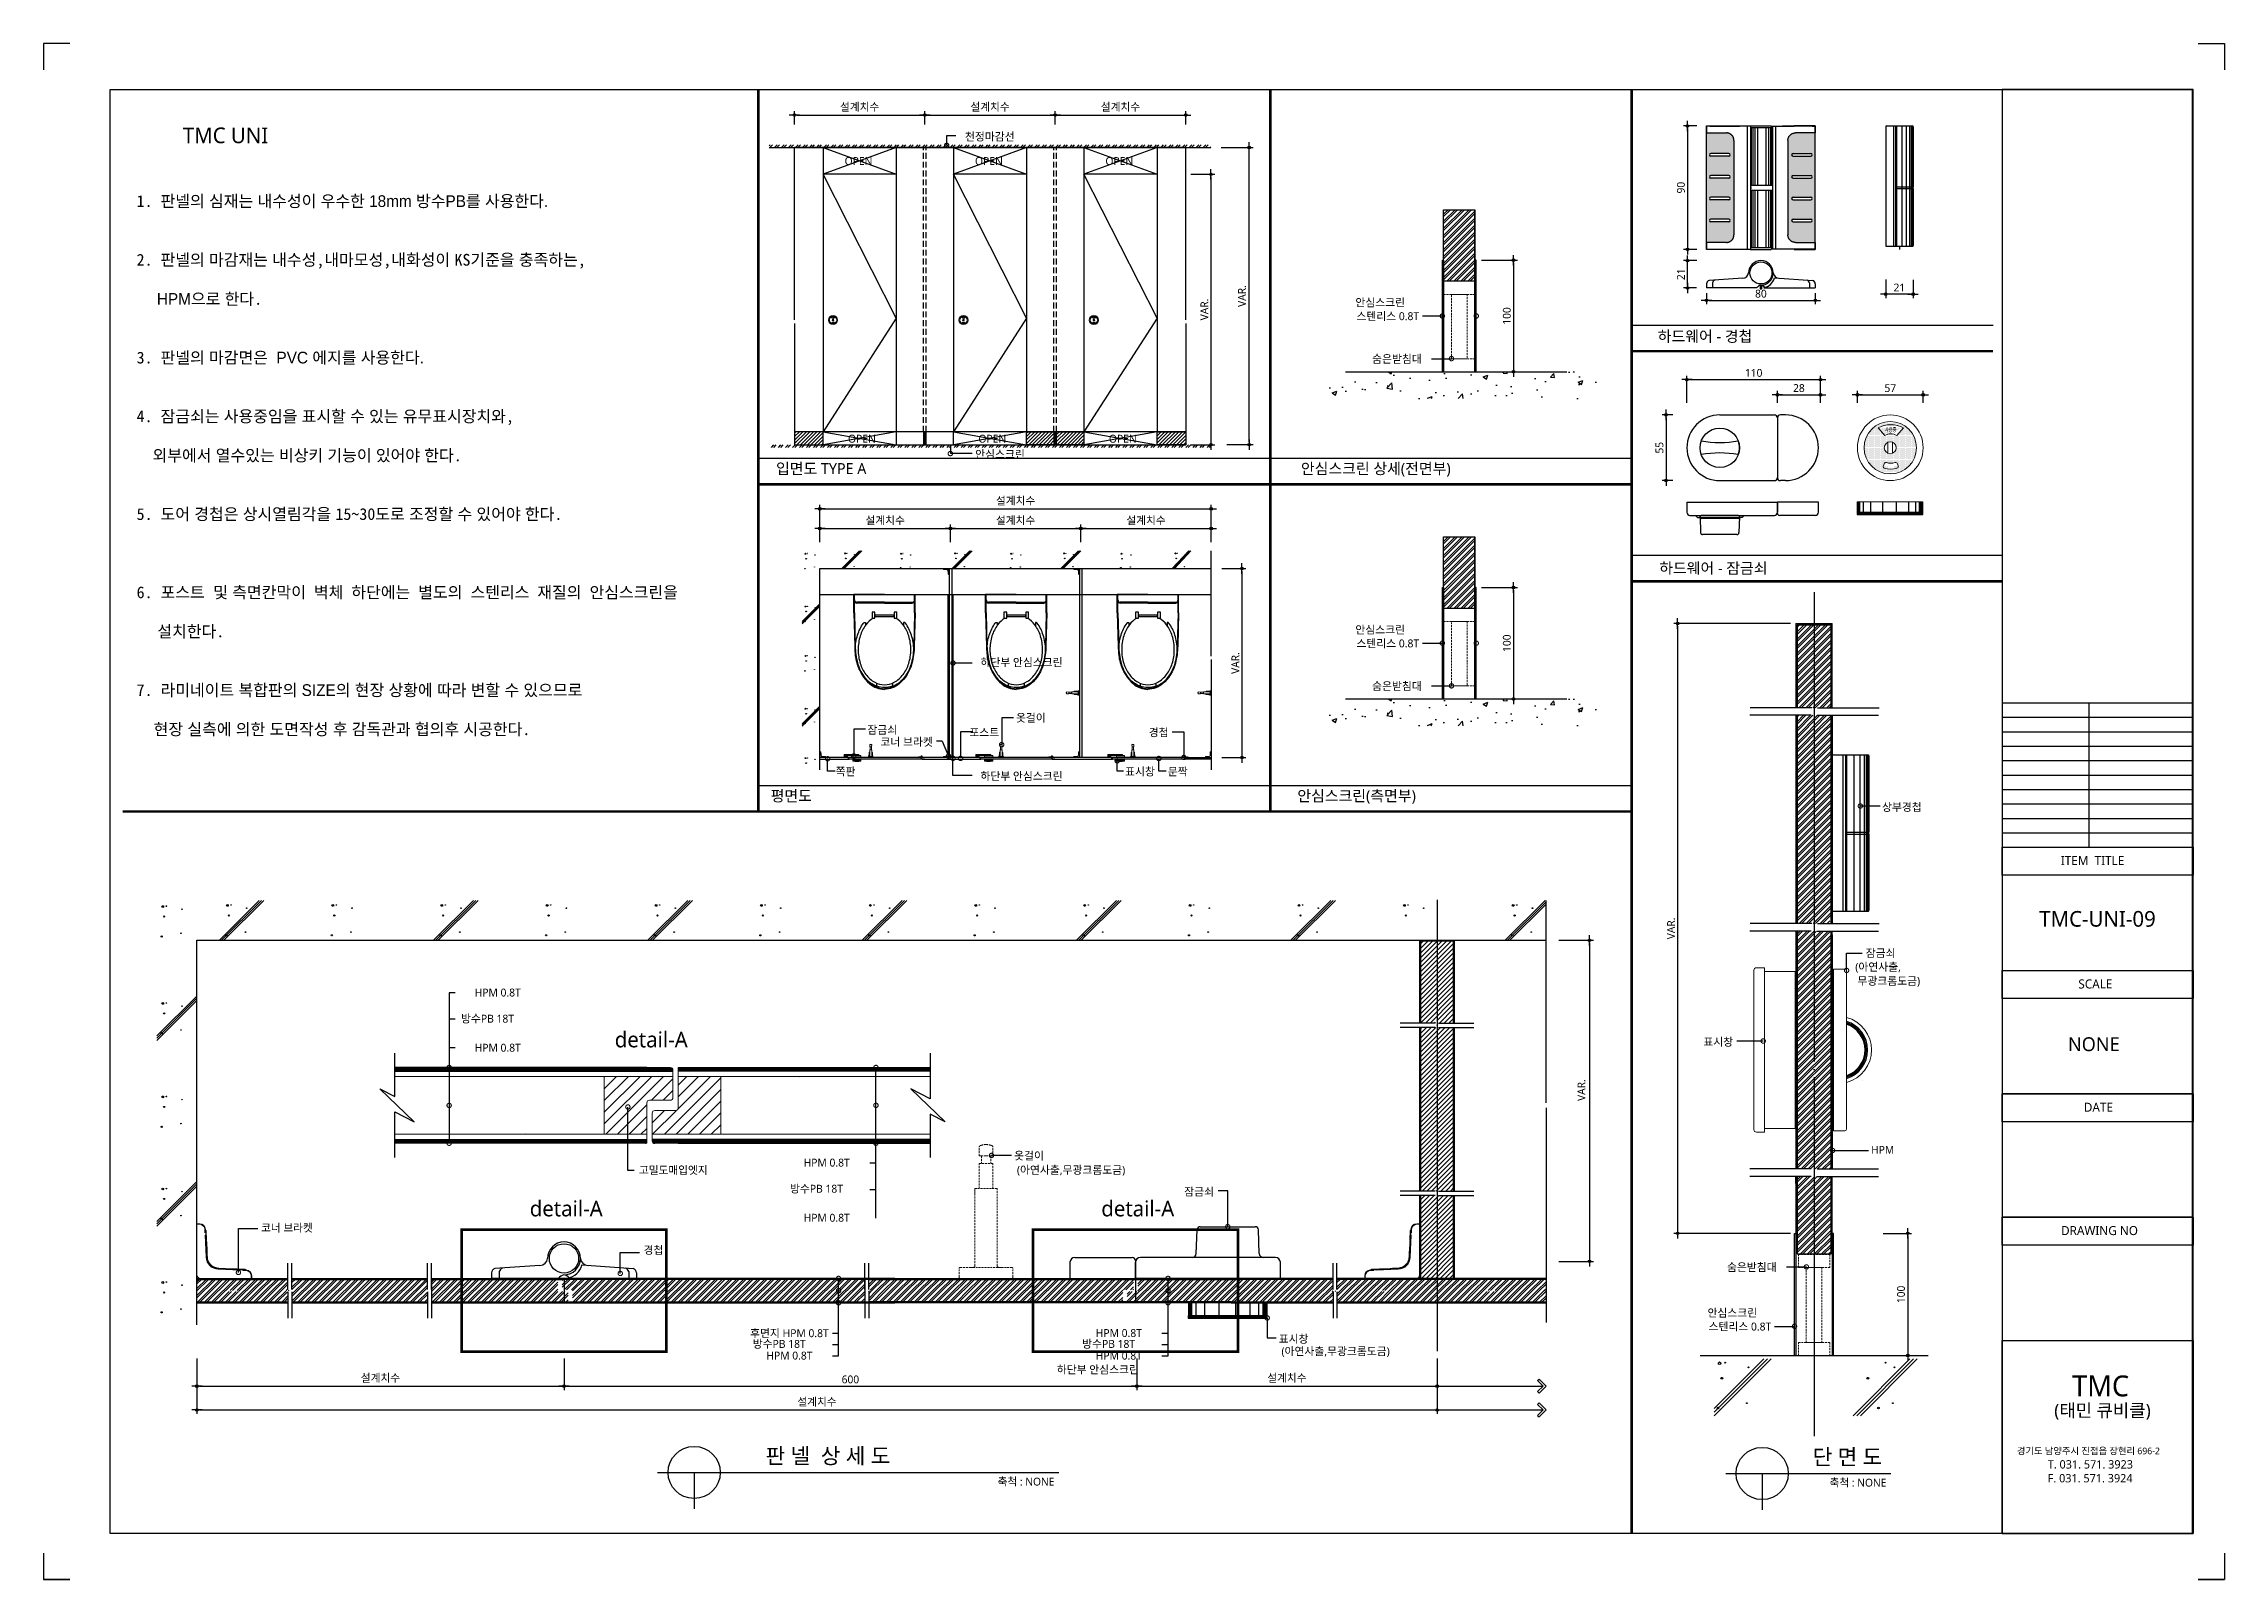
# Model space of a CAD drawing. Extents: x -255 to 8105, y -176 to 5714.
import ezdxf
from ezdxf.enums import TextEntityAlignment as Align

# ---------------------------------------------------------------- set-up
doc = ezdxf.new("R2010")
doc.units = 0
doc.header["$LTSCALE"] = 30
doc.linetypes.add('CEN', pattern=[62, 60, -1, 0, -1])
doc.linetypes.add('HIDDEN', pattern=[0.375, 0.25, -0.125])
doc.layers.get('0').update_dxf_attribs({"linetype": 'CONTINUOUS'})
doc.layers.get('DEFPOINTS').update_dxf_attribs({"linetype": 'CONTINUOUS'})
for name, color, linetype in [('02---제품선', 4, 'CONTINUOUS'), ('0_toilet', 6, 'CONTINUOUS'), ('C', 2, 'CONTINUOUS'), ('curior-0Line', 252, 'CONTINUOUS'), ('DIM', 7, 'CONTINUOUS'), ('HAT', 8, 'CONTINUOUS'), ('HID', 9, 'HIDDEN'), ('jac text', 7, 'CONTINUOUS'), ('jc panel', 4, 'CONTINUOUS'), ('TIT', 3, 'CONTINUOUS'), ('경첩', 4, 'CONTINUOUS'), ('문자', 3, 'CONTINUOUS'), ('부자재', 4, 'CONTINUOUS'), ('옷걸이', 4, 'CONTINUOUS'), ('잠금쇠(회전형)', 4, 'CONTINUOUS'), ('중심선', 1, 'CEN'), ('치수', 1, 'CONTINUOUS'), ('판넬', 2, 'CONTINUOUS'), ('해치', 8, 'CONTINUOUS')]:
    doc.layers.add(name, color=color, linetype=linetype)
doc.styles.add('HDW', font='gulim.ttc')
doc.styles.add('돋움', font='malgun.ttf')
doc.dimstyles.new('10', dxfattribs={"dimscale": 10, "dimtxt": 3, "dimasz": 1, "dimexe": 1.5, "dimexo": 2, "dimgap": 1, "dimtad": 1, "dimdec": 0, "dimlunit": 6, "dimtxsty": '돋움', "dimblk": 'DIMDOT', "dimcen": -1, "dimdle": 1.5, "dimclrt": 3, "dimazin": 3, "dimtfac": 1, "dimtdec": 0, "dimtix": 1, "dimtmove": 2, "dimatfit": 3, "dimldrblk": 'DIMDOT', "dimarcsym": 0})
pattern_1 = [(45, (-202504.132, -190852.349), (-13.4703842, 13.4703842), []), (45, (-202495.151, -190852.349), (-13.4703842, 13.4703842), [])]
pattern_2 = [(45, (27379.286, 62.999), (-13.47038, 13.47038), []), (45, (27388.266, 62.999), (-13.47038, 13.47038), [])]
pattern_3 = [(45, (27673.655, -7000), (-22.45064, 22.45064), [])]
pattern_4 = [(45, (19313.655, -7000), (-13.470384, 13.470384), []), (45, (19322.636, -7000), (-13.470384, 13.470384), [])]

# ---------------------------------------------------------------- blocks, each defined once
blk = doc.blocks.new('DIMDOT')
at = {"linetype": 'Continuous'}
blk.add_line((-2, 0), (2, 0), dxfattribs=at)
for radius in [0.5, 0.25]:
    blk.add_circle((0, 0), radius, dxfattribs=at)
blk = doc.blocks.new('*D555')
at = {"layer": 'DEFPOINTS', "color": 0}
for p in [(30257.5, 5622.6), (30757.5, 5678.9), (30757.5, 5622.6)]:
    blk.add_point(p, dxfattribs=at)
at = {"layer": 'DIM', "color": 0, "lineweight": -2, "ltscale": 10}
for p, q in [((30257.5, 5642.6), (30257.5, 5693.9)), ((30757.5, 5642.6), (30757.5, 5693.9)), ((30267.5, 5678.9), (30747.5, 5678.9))]:
    blk.add_line(p, q, dxfattribs=at)
at = {"layer": 'DIM', "color": 0, "lineweight": -2, "xscale": 10, "yscale": 10, "zscale": 10, "rotation": 180}
blk.add_blockref('DIMDOT', (30257.5, 5678.9), dxfattribs=at)
at = {"layer": 'DIM', "color": 0, "lineweight": -2, "xscale": 10, "yscale": 10, "zscale": 10}
blk.add_blockref('DIMDOT', (30757.5, 5678.9), dxfattribs=at)
at = {"layer": 'DIM', "color": 3, "insert": (30507.5, 5708.6), "char_height": 30, "attachment_point": 5, "style": '돋움'}
blk.add_mtext('설계치수', dxfattribs=at)
blk = doc.blocks.new('*D556')
at = {"layer": 'DEFPOINTS', "color": 0}
for p in [(30757.5, 5622.6), (31257.5, 5678.9), (31257.5, 5622.6)]:
    blk.add_point(p, dxfattribs=at)
at = {"layer": 'DIM', "color": 0, "lineweight": -2, "ltscale": 10}
for p, q in [((30757.5, 5642.6), (30757.5, 5693.9)), ((31257.5, 5642.6), (31257.5, 5693.9)), ((30767.5, 5678.9), (31247.5, 5678.9))]:
    blk.add_line(p, q, dxfattribs=at)
at = {"layer": 'DIM', "color": 0, "lineweight": -2, "xscale": 10, "yscale": 10, "zscale": 10, "rotation": 180}
blk.add_blockref('DIMDOT', (30757.5, 5678.9), dxfattribs=at)
at = {"layer": 'DIM', "color": 0, "lineweight": -2, "xscale": 10, "yscale": 10, "zscale": 10}
blk.add_blockref('DIMDOT', (31257.5, 5678.9), dxfattribs=at)
at = {"layer": 'DIM', "color": 3, "insert": (31007.5, 5708.6), "char_height": 30, "attachment_point": 5, "style": '돋움'}
blk.add_mtext('설계치수', dxfattribs=at)
blk = doc.blocks.new('*D557')
at = {"layer": 'DEFPOINTS', "color": 0}
for p in [(31257.5, 5622.6), (31757.5, 5678.9), (31757.5, 5622.6)]:
    blk.add_point(p, dxfattribs=at)
at = {"layer": 'DIM', "color": 0, "lineweight": -2, "ltscale": 10}
for p, q in [((31257.5, 5642.6), (31257.5, 5693.9)), ((31757.5, 5642.6), (31757.5, 5693.9)), ((31267.5, 5678.9), (31747.5, 5678.9))]:
    blk.add_line(p, q, dxfattribs=at)
at = {"layer": 'DIM', "color": 0, "lineweight": -2, "xscale": 10, "yscale": 10, "zscale": 10, "rotation": 180}
blk.add_blockref('DIMDOT', (31257.5, 5678.9), dxfattribs=at)
at = {"layer": 'DIM', "color": 0, "lineweight": -2, "xscale": 10, "yscale": 10, "zscale": 10}
blk.add_blockref('DIMDOT', (31757.5, 5678.9), dxfattribs=at)
at = {"layer": 'DIM', "color": 3, "insert": (31507.5, 5708.6), "char_height": 30, "attachment_point": 5, "style": '돋움'}
blk.add_mtext('설계치수', dxfattribs=at)
blk = doc.blocks.new('*D558')
at = {"layer": 'DEFPOINTS', "color": 0}
for p in [(31757.5, 5451.8), (31757.5, 4414.7), (31854.4, 4414.7)]:
    blk.add_point(p, dxfattribs=at)
at = {"layer": 'DIM', "color": 0, "lineweight": -2, "ltscale": 10}
for p, q in [((31777.5, 5451.8), (31869.4, 5451.8)), ((31854.4, 5441.8), (31854.4, 4424.7)), ((31777.5, 4414.7), (31869.4, 4414.7))]:
    blk.add_line(p, q, dxfattribs=at)
at = {"layer": 'DIM', "color": 0, "lineweight": -2, "xscale": 10, "yscale": 10, "zscale": 10}
for p, rotation in [((31854.4, 5451.8), 90), ((31854.4, 4414.7), 270)]:
    blk.add_blockref('DIMDOT', p, dxfattribs=dict(at, rotation=rotation))
at = {"layer": 'DIM', "color": 3, "insert": (31829.2, 4933.3), "char_height": 30, "attachment_point": 5, "rotation": 90, "style": '돋움'}
blk.add_mtext('VAR.', dxfattribs=at)
blk = doc.blocks.new('*D559')
at = {"layer": 'DEFPOINTS', "color": 0}
for p in [(31876.4, 3939.8), (31876.4, 3214.8), (31973.3, 3214.8)]:
    blk.add_point(p, dxfattribs=at)
at = {"layer": 'DIM', "color": 0, "lineweight": -2, "ltscale": 10}
for p, q in [((31896.4, 3939.8), (31988.3, 3939.8)), ((31973.3, 3929.8), (31973.3, 3224.8)), ((31896.4, 3214.8), (31988.3, 3214.8))]:
    blk.add_line(p, q, dxfattribs=at)
at = {"layer": 'DIM', "color": 0, "lineweight": -2, "xscale": 10, "yscale": 10, "zscale": 10}
for p, rotation in [((31973.3, 3939.8), 90), ((31973.3, 3214.8), 270)]:
    blk.add_blockref('DIMDOT', p, dxfattribs=dict(at, rotation=rotation))
at = {"layer": 'DIM', "color": 3, "insert": (31948.1, 3577.3), "char_height": 30, "attachment_point": 5, "rotation": 90, "style": '돋움'}
blk.add_mtext('VAR.', dxfattribs=at)
blk = doc.blocks.new('_DOTSMALL')
at = {"color": 0, "linetype": 'ByBlock', "const_width": 0.5}
blk.add_lwpolyline([(-0.0625, 0, 1), (0.0625, 0, 1)], format="xyb", close=True, dxfattribs=at)
blk = doc.blocks.new('A$C63EC304E')
at = {"layer": '치수', "color": 1, "xscale": 2.5, "yscale": 2.5, "zscale": 2.5, "rotation": 234.3098741996962}
blk.add_blockref('_DOTSMALL', (0.31, 0.31), dxfattribs=at)
blk = doc.blocks.new('A$C2BC9653E')
at = {"layer": '치수', "xscale": 0.3333333333333333, "yscale": 0.3333333333333333, "zscale": 0.3333333333333333}
blk.add_blockref('A$C63EC304E', (0, 0), dxfattribs=at)
blk = doc.blocks.new('A$C7FC71301')
at = {"layer": '치수', "rotation": 180}
blk.add_blockref('A$C2BC9653E', (0.21, 0.21), dxfattribs=at)
blk = doc.blocks.new('A$C4A20372B')
at = {"layer": '치수'}
blk.add_blockref('A$C7FC71301', (0, 0), dxfattribs=at)
blk = doc.blocks.new('A$C566469F5')
at = {"layer": '치수'}
blk.add_blockref('A$C4A20372B', (0, 0), dxfattribs=at)
blk = doc.blocks.new('A$C7E317CD4')
at = {"layer": '해치', "xscale": 2, "yscale": 2, "zscale": 2}
blk.add_blockref('A$C566469F5', (0, 0), dxfattribs=at)
blk = doc.blocks.new('A$C601D7F27')
at = {"layer": '치수'}
blk.add_blockref('A$C7E317CD4', (0, 0), dxfattribs=at)
blk = doc.blocks.new('A$C38802C08')
at = {"layer": '치수'}
blk.add_blockref('A$C601D7F27', (0, 0), dxfattribs=at)
blk = doc.blocks.new('*D560')
at = {"layer": 'DEFPOINTS', "color": 0}
for p in [(31355.4, 4020.3), (31855.4, 4093.4), (31855.4, 4020.3)]:
    blk.add_point(p, dxfattribs=at)
at = {"layer": 'DIM', "color": 0, "lineweight": -2, "ltscale": 10}
for p, q in [((31355.4, 4040.3), (31355.4, 4108.4)), ((31855.4, 4040.3), (31855.4, 4108.4)), ((31365.4, 4093.4), (31845.4, 4093.4))]:
    blk.add_line(p, q, dxfattribs=at)
at = {"layer": 'DIM', "color": 0, "lineweight": -2, "xscale": 10, "yscale": 10, "zscale": 10, "rotation": 180}
blk.add_blockref('DIMDOT', (31355.4, 4093.4), dxfattribs=at)
at = {"layer": 'DIM', "color": 0, "lineweight": -2, "xscale": 10, "yscale": 10, "zscale": 10}
blk.add_blockref('DIMDOT', (31855.4, 4093.4), dxfattribs=at)
at = {"layer": 'DIM', "color": 3, "insert": (31605.4, 4123), "char_height": 30, "attachment_point": 5, "style": '돋움'}
blk.add_mtext('설계치수', dxfattribs=at)
blk = doc.blocks.new('*D561')
at = {"layer": 'DEFPOINTS', "color": 0}
for p in [(31855.4, 4168.7), (30355.4, 4020.3), (31855.4, 4020.3)]:
    blk.add_point(p, dxfattribs=at)
at = {"layer": 'DIM', "color": 0, "lineweight": -2, "ltscale": 10}
for p, q in [((30355.4, 4040.3), (30355.4, 4183.7)), ((31855.4, 4040.3), (31855.4, 4183.7)), ((30365.4, 4168.7), (31845.4, 4168.7))]:
    blk.add_line(p, q, dxfattribs=at)
at = {"layer": 'DIM', "color": 0, "lineweight": -2, "xscale": 10, "yscale": 10, "zscale": 10, "rotation": 180}
blk.add_blockref('DIMDOT', (30355.4, 4168.7), dxfattribs=at)
at = {"layer": 'DIM', "color": 0, "lineweight": -2, "xscale": 10, "yscale": 10, "zscale": 10}
blk.add_blockref('DIMDOT', (31855.4, 4168.7), dxfattribs=at)
at = {"layer": 'DIM', "color": 3, "insert": (31105.4, 4198.4), "char_height": 30, "attachment_point": 5, "style": '돋움'}
blk.add_mtext('설계치수', dxfattribs=at)
blk = doc.blocks.new('*D562')
at = {"layer": 'DEFPOINTS', "color": 0}
for p in [(30855.4, 4020.3), (31355.4, 4093.4), (31355.4, 4020.3)]:
    blk.add_point(p, dxfattribs=at)
at = {"layer": 'DIM', "color": 0, "lineweight": -2, "ltscale": 10}
for p, q in [((30855.4, 4040.3), (30855.4, 4108.4)), ((31355.4, 4040.3), (31355.4, 4108.4)), ((30865.4, 4093.4), (31345.4, 4093.4))]:
    blk.add_line(p, q, dxfattribs=at)
at = {"layer": 'DIM', "color": 0, "lineweight": -2, "xscale": 10, "yscale": 10, "zscale": 10, "rotation": 180}
blk.add_blockref('DIMDOT', (30855.4, 4093.4), dxfattribs=at)
at = {"layer": 'DIM', "color": 0, "lineweight": -2, "xscale": 10, "yscale": 10, "zscale": 10}
blk.add_blockref('DIMDOT', (31355.4, 4093.4), dxfattribs=at)
at = {"layer": 'DIM', "color": 3, "insert": (31105.4, 4123), "char_height": 30, "attachment_point": 5, "style": '돋움'}
blk.add_mtext('설계치수', dxfattribs=at)
blk = doc.blocks.new('*D563')
at = {"layer": 'DEFPOINTS', "color": 0}
for p in [(30355.4, 4020.3), (30855.4, 4093.4), (30855.4, 4020.3)]:
    blk.add_point(p, dxfattribs=at)
at = {"layer": 'DIM', "color": 0, "lineweight": -2, "ltscale": 10}
for p, q in [((30355.4, 4040.3), (30355.4, 4108.4)), ((30855.4, 4040.3), (30855.4, 4108.4)), ((30365.4, 4093.4), (30845.4, 4093.4))]:
    blk.add_line(p, q, dxfattribs=at)
at = {"layer": 'DIM', "color": 0, "lineweight": -2, "xscale": 10, "yscale": 10, "zscale": 10, "rotation": 180}
blk.add_blockref('DIMDOT', (30355.4, 4093.4), dxfattribs=at)
at = {"layer": 'DIM', "color": 0, "lineweight": -2, "xscale": 10, "yscale": 10, "zscale": 10}
blk.add_blockref('DIMDOT', (30855.4, 4093.4), dxfattribs=at)
at = {"layer": 'DIM', "color": 3, "insert": (30605.4, 4123), "char_height": 30, "attachment_point": 5, "style": '돋움'}
blk.add_mtext('설계치수', dxfattribs=at)
blk = doc.blocks.new('*D564')
at = {"layer": 'DEFPOINTS', "color": 0}
for p in [(27967.1, 930), (29374.2, 930), (29374.2, 804.3)]:
    blk.add_point(p, dxfattribs=at)
at = {"layer": 'DIM', "color": 0, "lineweight": -2, "ltscale": 10}
for p, q in [((27967.1, 910), (27967.1, 789.3)), ((29374.2, 910), (29374.2, 789.3)), ((27977.1, 804.3), (29364.2, 804.3))]:
    blk.add_line(p, q, dxfattribs=at)
at = {"layer": 'DIM', "color": 0, "lineweight": -2, "xscale": 10, "yscale": 10, "zscale": 10, "rotation": 180}
blk.add_blockref('DIMDOT', (27967.1, 804.3), dxfattribs=at)
at = {"layer": 'DIM', "color": 0, "lineweight": -2, "xscale": 10, "yscale": 10, "zscale": 10}
blk.add_blockref('DIMDOT', (29374.2, 804.3), dxfattribs=at)
at = {"layer": 'DIM', "color": 3, "insert": (28670.6, 833.9), "char_height": 30, "attachment_point": 5, "style": '돋움'}
blk.add_mtext('설계치수', dxfattribs=at)
blk = doc.blocks.new('*D565')
at = {"layer": 'DEFPOINTS', "color": 0}
for p in [(27967.1, 930), (32721, 930), (32721, 712.8)]:
    blk.add_point(p, dxfattribs=at)
at = {"layer": 'DIM', "color": 0, "lineweight": -2, "ltscale": 10}
for p, q in [((27967.1, 910), (27967.1, 697.8)), ((32721, 910), (32721, 697.8)), ((27977.1, 712.8), (32711, 712.8))]:
    blk.add_line(p, q, dxfattribs=at)
at = {"layer": 'DIM', "color": 0, "lineweight": -2, "xscale": 10, "yscale": 10, "zscale": 10, "rotation": 180}
blk.add_blockref('DIMDOT', (27967.1, 712.8), dxfattribs=at)
at = {"layer": 'DIM', "color": 0, "lineweight": -2, "xscale": 10, "yscale": 10, "zscale": 10}
blk.add_blockref('DIMDOT', (32721, 712.8), dxfattribs=at)
at = {"layer": 'DIM', "color": 3, "insert": (30344, 742.5), "char_height": 30, "attachment_point": 5, "style": '돋움'}
blk.add_mtext('설계치수', dxfattribs=at)
blk = doc.blocks.new('*D566')
at = {"layer": 'DEFPOINTS', "color": 0}
for p in [(31570.1, 930), (32721, 930), (32721, 804.3)]:
    blk.add_point(p, dxfattribs=at)
at = {"layer": 'DIM', "color": 0, "lineweight": -2, "ltscale": 10}
for p, q in [((31570.1, 910), (31570.1, 789.3)), ((32721, 910), (32721, 789.3)), ((31580.1, 804.3), (32711, 804.3))]:
    blk.add_line(p, q, dxfattribs=at)
at = {"layer": 'DIM', "color": 0, "lineweight": -2, "xscale": 10, "yscale": 10, "zscale": 10, "rotation": 180}
blk.add_blockref('DIMDOT', (31570.1, 804.3), dxfattribs=at)
at = {"layer": 'DIM', "color": 0, "lineweight": -2, "xscale": 10, "yscale": 10, "zscale": 10}
blk.add_blockref('DIMDOT', (32721, 804.3), dxfattribs=at)
at = {"layer": 'DIM', "color": 3, "insert": (32145.5, 833.9), "char_height": 30, "attachment_point": 5, "style": '돋움'}
blk.add_mtext('설계치수', dxfattribs=at)
blk = doc.blocks.new('*D567')
at = {"layer": 'DEFPOINTS', "color": 0}
for p in [(29374.2, 930), (31570.1, 930), (31570.1, 804.3)]:
    blk.add_point(p, dxfattribs=at)
at = {"layer": 'DIM', "color": 0, "lineweight": -2, "ltscale": 10}
for p, q in [((29374.2, 910), (29374.2, 789.3)), ((31570.1, 910), (31570.1, 789.3)), ((29384.2, 804.3), (31560.1, 804.3))]:
    blk.add_line(p, q, dxfattribs=at)
at = {"layer": 'DIM', "color": 0, "lineweight": -2, "xscale": 10, "yscale": 10, "zscale": 10, "rotation": 180}
blk.add_blockref('DIMDOT', (29374.2, 804.3), dxfattribs=at)
at = {"layer": 'DIM', "color": 0, "lineweight": -2, "xscale": 10, "yscale": 10, "zscale": 10}
blk.add_blockref('DIMDOT', (31570.1, 804.3), dxfattribs=at)
at = {"layer": 'DIM', "color": 3, "insert": (30472.1, 829.8), "char_height": 30, "attachment_point": 5, "style": '돋움'}
blk.add_mtext('600', dxfattribs=at)
blk = doc.blocks.new('A$C06B31977')
for p, q in [((1.26, 11.06), (1.26, 21.17)), ((1.26, 10.11), (1.26, 0))]:
    blk.add_line(p, q)
blk = doc.blocks.new('*D568')
at = {"layer": 'DEFPOINTS', "color": 0}
for p in [(33167.8, 2514.2), (33167.8, 1282.8), (33305.6, 1282.8)]:
    blk.add_point(p, dxfattribs=at)
at = {"layer": 'DIM', "color": 0, "lineweight": -2, "ltscale": 10}
for p, q in [((33187.8, 2514.2), (33320.6, 2514.2)), ((33305.6, 2504.2), (33305.6, 1292.8)), ((33187.8, 1282.8), (33320.6, 1282.8))]:
    blk.add_line(p, q, dxfattribs=at)
at = {"layer": 'DIM', "color": 0, "lineweight": -2, "xscale": 10, "yscale": 10, "zscale": 10}
for p, rotation in [((33305.6, 2514.2), 90), ((33305.6, 1282.8), 270)]:
    blk.add_blockref('DIMDOT', p, dxfattribs=dict(at, rotation=rotation))
at = {"layer": 'DIM', "color": 3, "insert": (33274.8, 1939.4), "char_height": 30, "attachment_point": 5, "rotation": 90, "style": '돋움'}
blk.add_mtext('VAR.', dxfattribs=at)
blk = doc.blocks.new('A$C13EB2441')
for p, q in [((0.84, 7.37), (0.84, 14.11)), ((0.84, 6.74), (0.84, 0))]:
    blk.add_line(p, q)
blk = doc.blocks.new('*D569')
at = {"layer": 'DEFPOINTS', "color": 0}
for p in [(34190.8, 4664.3), (33678.8, 4555.7), (34190.8, 4555.7)]:
    blk.add_point(p, dxfattribs=at)
at = {"layer": 'DIM', "color": 0, "lineweight": -2, "ltscale": 10}
for p, q in [((33678.8, 4575.7), (33678.8, 4679.3)), ((33688.8, 4664.3), (34180.8, 4664.3)), ((34190.8, 4575.7), (34190.8, 4679.3))]:
    blk.add_line(p, q, dxfattribs=at)
at = {"layer": 'DIM', "color": 0, "lineweight": -2, "xscale": 10, "yscale": 10, "zscale": 10, "rotation": 180}
blk.add_blockref('DIMDOT', (33678.8, 4664.3), dxfattribs=at)
at = {"layer": 'DIM', "color": 0, "lineweight": -2, "xscale": 10, "yscale": 10, "zscale": 10}
blk.add_blockref('DIMDOT', (34190.8, 4664.3), dxfattribs=at)
at = {"layer": 'DIM', "color": 3, "insert": (33934.8, 4689.9), "char_height": 30, "attachment_point": 5, "style": '돋움'}
blk.add_mtext('110', dxfattribs=at)
blk = doc.blocks.new('*D570')
at = {"layer": 'DEFPOINTS', "color": 0}
for p in [(34190.8, 4606.3), (34025.8, 4555.7), (34190.8, 4555.7)]:
    blk.add_point(p, dxfattribs=at)
at = {"layer": 'DIM', "color": 0, "lineweight": -2, "ltscale": 10}
for p, q in [((34025.8, 4575.7), (34025.8, 4621.3)), ((34035.8, 4606.3), (34180.8, 4606.3)), ((34190.8, 4575.7), (34190.8, 4621.3))]:
    blk.add_line(p, q, dxfattribs=at)
at = {"layer": 'DIM', "color": 0, "lineweight": -2, "xscale": 10, "yscale": 10, "zscale": 10, "rotation": 180}
blk.add_blockref('DIMDOT', (34025.8, 4606.3), dxfattribs=at)
at = {"layer": 'DIM', "color": 0, "lineweight": -2, "xscale": 10, "yscale": 10, "zscale": 10}
blk.add_blockref('DIMDOT', (34190.8, 4606.3), dxfattribs=at)
at = {"layer": 'DIM', "color": 3, "insert": (34108.3, 4631.8), "char_height": 30, "attachment_point": 5, "style": '돋움'}
blk.add_mtext('28', dxfattribs=at)
blk = doc.blocks.new('*D571')
at = {"layer": 'DEFPOINTS', "color": 0}
for p in [(34584.5, 4606.3), (34332.5, 4555.7), (34584.5, 4555.7)]:
    blk.add_point(p, dxfattribs=at)
at = {"layer": 'DIM', "color": 0, "lineweight": -2, "ltscale": 10}
for p, q in [((34332.5, 4575.7), (34332.5, 4621.3)), ((34342.5, 4606.3), (34574.5, 4606.3)), ((34584.5, 4575.7), (34584.5, 4621.3))]:
    blk.add_line(p, q, dxfattribs=at)
at = {"layer": 'DIM', "color": 0, "lineweight": -2, "xscale": 10, "yscale": 10, "zscale": 10, "rotation": 180}
blk.add_blockref('DIMDOT', (34332.5, 4606.3), dxfattribs=at)
at = {"layer": 'DIM', "color": 0, "lineweight": -2, "xscale": 10, "yscale": 10, "zscale": 10}
blk.add_blockref('DIMDOT', (34584.5, 4606.3), dxfattribs=at)
at = {"layer": 'DIM', "color": 3, "insert": (34458.5, 4631.6), "char_height": 30, "attachment_point": 5, "style": '돋움'}
blk.add_mtext('57', dxfattribs=at)
blk = doc.blocks.new('*D572')
at = {"layer": 'DEFPOINTS', "color": 0}
for p in [(33736.5, 5637), (33681.4, 5163.9), (33736.5, 5163.9)]:
    blk.add_point(p, dxfattribs=at)
at = {"layer": 'DIM', "color": 0, "lineweight": -2, "ltscale": 10}
for p, q in [((33716.5, 5637), (33666.4, 5637)), ((33681.4, 5627), (33681.4, 5173.9)), ((33716.5, 5163.9), (33666.4, 5163.9))]:
    blk.add_line(p, q, dxfattribs=at)
at = {"layer": 'DIM', "color": 0, "lineweight": -2, "xscale": 10, "yscale": 10, "zscale": 10}
for p, rotation in [((33681.4, 5637), 90), ((33681.4, 5163.9), 270)]:
    blk.add_blockref('DIMDOT', p, dxfattribs=dict(at, rotation=rotation))
at = {"layer": 'DIM', "color": 3, "insert": (33655.9, 5400.5), "char_height": 30, "attachment_point": 5, "rotation": 90, "style": '돋움'}
blk.add_mtext('90', dxfattribs=at)
blk = doc.blocks.new('*D573')
at = {"layer": 'DEFPOINTS', "color": 0}
for p in [(33754.1, 5015.7), (34171.1, 5015.7), (34171.1, 4968.3)]:
    blk.add_point(p, dxfattribs=at)
at = {"layer": 'DIM', "color": 0, "lineweight": -2, "ltscale": 10}
for p, q in [((33754.1, 4995.7), (33754.1, 4953.3)), ((33764.1, 4968.3), (34161.1, 4968.3)), ((34171.1, 4995.7), (34171.1, 4953.3))]:
    blk.add_line(p, q, dxfattribs=at)
at = {"layer": 'DIM', "color": 0, "lineweight": -2, "xscale": 10, "yscale": 10, "zscale": 10, "rotation": 180}
blk.add_blockref('DIMDOT', (33754.1, 4968.3), dxfattribs=at)
at = {"layer": 'DIM', "color": 0, "lineweight": -2, "xscale": 10, "yscale": 10, "zscale": 10}
blk.add_blockref('DIMDOT', (34171.1, 4968.3), dxfattribs=at)
at = {"layer": 'DIM', "color": 3, "insert": (33962.6, 4993.8), "char_height": 30, "attachment_point": 5, "style": '돋움'}
blk.add_mtext('80', dxfattribs=at)
blk = doc.blocks.new('*D574')
at = {"layer": 'DEFPOINTS', "color": 0}
for p in [(33681.4, 5120.7), (33736.5, 5120.7), (33735.8, 5015.7)]:
    blk.add_point(p, dxfattribs=at)
at = {"layer": 'DIM', "color": 0, "lineweight": -2, "ltscale": 10}
for p, q in [((33716.5, 5120.7), (33666.4, 5120.7)), ((33681.4, 5025.7), (33681.4, 5110.7)), ((33715.8, 5015.7), (33666.4, 5015.7))]:
    blk.add_line(p, q, dxfattribs=at)
at = {"layer": 'DIM', "color": 0, "lineweight": -2, "xscale": 10, "yscale": 10, "zscale": 10}
for p, rotation in [((33681.4, 5120.7), 90), ((33681.4, 5015.7), 270)]:
    blk.add_blockref('DIMDOT', p, dxfattribs=dict(at, rotation=rotation))
at = {"layer": 'DIM', "color": 3, "insert": (33656.1, 5068.2), "char_height": 30, "attachment_point": 5, "rotation": 90, "style": '돋움'}
blk.add_mtext('21', dxfattribs=at)
blk = doc.blocks.new('*D575')
at = {"layer": 'DEFPOINTS', "color": 0}
for p in [(34440.9, 5067.9), (34545.9, 5067.1), (34440.9, 4992.2)]:
    blk.add_point(p, dxfattribs=at)
at = {"layer": 'DIM', "color": 0, "lineweight": -2, "ltscale": 10}
for p, q in [((34440.9, 5047.9), (34440.9, 4977.2)), ((34545.9, 5047.1), (34545.9, 4977.2)), ((34535.9, 4992.2), (34450.9, 4992.2))]:
    blk.add_line(p, q, dxfattribs=at)
at = {"layer": 'DIM', "color": 0, "lineweight": -2, "xscale": 10, "yscale": 10, "zscale": 10, "rotation": 180}
blk.add_blockref('DIMDOT', (34440.9, 4992.2), dxfattribs=at)
at = {"layer": 'DIM', "color": 0, "lineweight": -2, "xscale": 10, "yscale": 10, "zscale": 10}
blk.add_blockref('DIMDOT', (34545.9, 4992.2), dxfattribs=at)
at = {"layer": 'DIM', "color": 3, "insert": (34493.4, 5017.5), "char_height": 30, "attachment_point": 5, "style": '돋움'}
blk.add_mtext('21', dxfattribs=at)
blk = doc.blocks.new('A$C10E41893')
at = {"layer": '부자재'}
for p, q in [((6, 0), (6, 196)), ((123, 196), (6, 196)), ((123, 192), (6, 192)), ((55, 0), (55, 177)), ((61, 0), (61, 177)), ((6, 0), (6, -196)), ((55, 0), (55, -177)), ((61, 0), (61, -177)), ((123, -192), (6, -192)), ((123, -196), (6, -196))]:
    blk.add_line(p, q, dxfattribs=at)
for points in [[(123, 196, -0.012538), (123, 196), (335, 190, -0.055395), (445, 175, -0.154276), (577, 93, -0.179504), (612, 0, -0.179504)], [(123, 192, -0.012538), (123, 192), (335, 187, -0.055395), (444, 172, -0.154276), (574, 91, -0.179504), (608, 0, -0.179504)], [(157, -72, 0.089162), (200, -119, 0.085733), (270, -155, 0.075373), (359, -168, 0.075373), (447, -155, 0.085733), (517, -119, 0.106084), (567, -62, 0.126931), (583, 0, 0.126931), (567, 62, 0.106084), (517, 119, 0.085733), (447, 155, 0.075373), (359, 168, 0.075373), (270, 155, 0.085733), (200, 119, 0.089162), (157, 72)], [(572, 51), (589, 51), (589, 60, 0.021185), (583, 71, 0.106084), (528, 134, 0.085733), (453, 172, 0.075373), (359, 187, 0.075373), (265, 172, 0.085733), (189, 134, 0.007337), (184, 130), (184, 122), (205, 122)], [(123, -196, 0.012538), (123, -196), (335, -190, 0.055395), (445, -175, 0.154276), (577, -93, 0.179504), (612, 0, 0.179504)], [(123, -192, 0.012538), (123, -192), (335, -187, 0.055395), (444, -172, 0.154276), (574, -91, 0.179504), (608, 0, 0.179504)], [(589, -51, 0.090214), (598, 0, 0.090214), (589, 51, 0.106084)], [(572, -51), (589, -51), (589, -60, -0.021185), (583, -71, -0.106084), (528, -134, -0.085733), (453, -172, -0.075373), (359, -187, -0.075373), (265, -172, -0.085733), (189, -134, -0.007337), (184, -130), (184, -122), (205, -122)]]:
    blk.add_lwpolyline(points, format="xyb", dxfattribs=at)
blk.add_lwpolyline([(138, -61), (119, -61), (119, -79), (157, -79), (157, -61), (138, -61), (147, -61), (147, 61), (138, 61), (157, 61), (157, 79), (119, 79), (119, 61), (138, 61), (138, -61), (119, -61)], dxfattribs=at)
for centre, start, end in [((40, 177), 0, 90), ((46, 177), 0, 90), ((40, -177), 270, 0), ((46, -177), 270, 0)]:
    blk.add_arc(centre, 15, start, end, dxfattribs=at)
blk = doc.blocks.new('*D576')
at = {"layer": 'DEFPOINTS', "color": 0}
for p in [(33644.5, 4529.1), (33598.8, 4277.1), (33644.5, 4277.1)]:
    blk.add_point(p, dxfattribs=at)
at = {"layer": 'DIM', "color": 0, "lineweight": -2, "ltscale": 10}
for p, q in [((33624.5, 4529.1), (33583.8, 4529.1)), ((33598.8, 4519.1), (33598.8, 4287.1)), ((33624.5, 4277.1), (33583.8, 4277.1))]:
    blk.add_line(p, q, dxfattribs=at)
at = {"layer": 'DIM', "color": 0, "lineweight": -2, "xscale": 10, "yscale": 10, "zscale": 10}
for p, rotation in [((33598.8, 4529.1), 90), ((33598.8, 4277.1), 270)]:
    blk.add_blockref('DIMDOT', p, dxfattribs=dict(at, rotation=rotation))
at = {"layer": 'DIM', "color": 3, "insert": (33573.6, 4403.1), "char_height": 30, "attachment_point": 5, "rotation": 90, "style": '돋움'}
blk.add_mtext('55', dxfattribs=at)
blk = doc.blocks.new('*D577')
at = {"layer": 'DEFPOINTS', "color": 0}
for p in [(34096.3, 3729.1), (33643.4, 1390.1), (34096.3, 1390.1)]:
    blk.add_point(p, dxfattribs=at)
at = {"layer": 'DIM', "color": 0, "lineweight": -2, "ltscale": 10}
for p, q in [((34076.3, 3729.1), (33628.4, 3729.1)), ((33643.4, 3719.1), (33643.4, 1400.1)), ((34076.3, 1390.1), (33628.4, 1390.1))]:
    blk.add_line(p, q, dxfattribs=at)
at = {"layer": 'DIM', "color": 0, "lineweight": -2, "xscale": 10, "yscale": 10, "zscale": 10}
for p, rotation in [((33643.4, 3729.1), 90), ((33643.4, 1390.1), 270)]:
    blk.add_blockref('DIMDOT', p, dxfattribs=dict(at, rotation=rotation))
at = {"layer": 'DIM', "color": 3, "insert": (33618.2, 2559.6), "char_height": 30, "attachment_point": 5, "rotation": 90, "style": '돋움'}
blk.add_mtext('VAR.', dxfattribs=at)
blk = doc.blocks.new('*D578')
at = {"layer": 'DEFPOINTS', "color": 0}
for p in [(34410.9, 1390.2), (34410.9, 921.9), (34525.3, 921.9)]:
    blk.add_point(p, dxfattribs=at)
at = {"layer": 'DIM', "color": 0, "lineweight": -2, "ltscale": 10}
for p, q in [((34430.9, 1390.2), (34540.3, 1390.2)), ((34525.3, 1380.2), (34525.3, 931.9)), ((34430.9, 921.9), (34540.3, 921.9))]:
    blk.add_line(p, q, dxfattribs=at)
at = {"layer": 'DIM', "color": 0, "lineweight": -2, "xscale": 10, "yscale": 10, "zscale": 10}
for p, rotation in [((34525.3, 1390.2), 90), ((34525.3, 921.9), 270)]:
    blk.add_blockref('DIMDOT', p, dxfattribs=dict(at, rotation=rotation))
at = {"layer": 'DIM', "color": 3, "insert": (34499.7, 1156), "char_height": 30, "attachment_point": 5, "rotation": 90, "style": '돋움'}
blk.add_mtext('100', dxfattribs=at)
blk = doc.blocks.new('*D579')
at = {"layer": 'DEFPOINTS', "color": 0}
for p in [(32871.3, 3867.2), (32871.3, 3439.7), (33014.2, 3439.7)]:
    blk.add_point(p, dxfattribs=at)
at = {"layer": 'DIM', "color": 0, "lineweight": -2, "ltscale": 10}
for p, q in [((32891.3, 3867.2), (33029.2, 3867.2)), ((33014.2, 3857.2), (33014.2, 3449.7)), ((32891.3, 3439.7), (33029.2, 3439.7))]:
    blk.add_line(p, q, dxfattribs=at)
at = {"layer": 'DIM', "color": 0, "lineweight": -2, "xscale": 10, "yscale": 10, "zscale": 10}
for p, rotation in [((33014.2, 3867.2), 90), ((33014.2, 3439.7), 270)]:
    blk.add_blockref('DIMDOT', p, dxfattribs=dict(at, rotation=rotation))
at = {"layer": 'DIM', "color": 3, "insert": (32988.6, 3653.5), "char_height": 30, "attachment_point": 5, "rotation": 90, "style": '돋움'}
blk.add_mtext('100', dxfattribs=at)
blk = doc.blocks.new('*D580')
at = {"layer": 'DEFPOINTS', "color": 0}
for p in [(32871.3, 5122.1), (32871.3, 4694.6), (33014.2, 4694.6)]:
    blk.add_point(p, dxfattribs=at)
at = {"layer": 'DIM', "color": 0, "lineweight": -2, "ltscale": 10}
for p, q in [((32891.3, 5122.1), (33029.2, 5122.1)), ((33014.2, 5112.1), (33014.2, 4704.6)), ((32891.3, 4694.6), (33029.2, 4694.6))]:
    blk.add_line(p, q, dxfattribs=at)
at = {"layer": 'DIM', "color": 0, "lineweight": -2, "xscale": 10, "yscale": 10, "zscale": 10}
for p, rotation in [((33014.2, 5122.1), 90), ((33014.2, 4694.6), 270)]:
    blk.add_blockref('DIMDOT', p, dxfattribs=dict(at, rotation=rotation))
at = {"layer": 'DIM', "color": 3, "insert": (32988.6, 4908.4), "char_height": 30, "attachment_point": 5, "rotation": 90, "style": '돋움'}
blk.add_mtext('100', dxfattribs=at)
blk = doc.blocks.new('*D581')
at = {"layer": 'DEFPOINTS', "color": 0}
for p in [(31873.2, 5554.7), (32000.6, 5554.7), (31895.7, 4414.9)]:
    blk.add_point(p, dxfattribs=at)
at = {"layer": 'DIM', "color": 0, "lineweight": -2, "ltscale": 10}
for p, q in [((31893.2, 5554.7), (32015.6, 5554.7)), ((32000.6, 4424.9), (32000.6, 5544.7)), ((31915.7, 4414.9), (32015.6, 4414.9))]:
    blk.add_line(p, q, dxfattribs=at)
at = {"layer": 'DIM', "color": 0, "lineweight": -2, "xscale": 10, "yscale": 10, "zscale": 10}
for p, rotation in [((32000.6, 5554.7), 90), ((32000.6, 4414.9), 270)]:
    blk.add_blockref('DIMDOT', p, dxfattribs=dict(at, rotation=rotation))
at = {"layer": 'DIM', "color": 3, "insert": (31973.3, 4984.8), "char_height": 30, "attachment_point": 5, "rotation": 90, "style": '돋움'}
blk.add_mtext('VAR.', dxfattribs=at)
blk = doc.blocks.new('UNI-09', base_point=(27634, 239))
h = blk.add_hatch()
h.set_pattern_fill('ANSI31', color=2, style=0)
h.set_pattern_definition([(45, (30851.8218, 3157.9053), (-2.245064, 2.245064), [])])
h.paths.add_polyline_path([(32871.3, 4906.3, -1), (32871.3, 4910.5), (32871.3, 5122.1), (32866.3, 5122.1), (32866.3, 4694.6), (32871.3, 4694.6)])
h.paths.add_polyline_path([(32741.3, 4906.3), (32741.3, 4694.6), (32746.3, 4694.6), (32746.3, 5122.1), (32741.3, 5122.1), (32741.3, 4910.5, -0.156999), (32742.5, 4910.1, -0.72861)])
h = blk.add_hatch()
h.set_pattern_fill('ANSI31', color=3, scale=3, angle=180)
h.set_pattern_definition([(225, (27575.794, 62.999), (6.735192, -6.735192), [])])
h.paths.add_polyline_path([(30752.5, 4464.7), (30647.5, 4464.7), (30647.5, 4414.7), (30752.5, 4414.7)])
h.paths.add_polyline_path([(31252.5, 4464.7), (31147.5, 4464.7), (31147.5, 4414.7), (31252.5, 4414.7)])
h.paths.add_polyline_path([(31367.5, 4464.7), (31262.5, 4464.7), (31262.5, 4414.7), (31367.5, 4414.7)])
h.paths.add_polyline_path([(31647.5, 4464.7), (31757.5, 4464.7), (31757.5, 4414.7), (31647.5, 4414.7)])
h.paths.add_polyline_path([(30367.5, 4464.7), (30257.5, 4464.7), (30257.5, 4414.7), (30367.5, 4414.7)])
h.paths.add_polyline_path([(30752.5, 4464.7), (30647.5, 4464.7), (30647.5, 4414.7), (30752.5, 4414.7)])
h = blk.add_hatch()
h.set_pattern_fill('ANSI31', color=2, style=0)
h.set_pattern_definition([(45, (27575.7936, 62.9986), (-2.245064, 2.245064), [])])
h.paths.add_polyline_path([(30762.5, 4464.7), (30752.5, 4464.7), (30752.5, 4414.7), (30762.5, 4414.7)])
h = blk.add_hatch()
h.set_pattern_fill('ANSI31', color=2, style=0)
h.set_pattern_definition([(45, (28075.7936, 62.9986), (-2.245064, 2.245064), [])])
h.paths.add_polyline_path([(31262.5, 4464.7), (31252.5, 4464.7), (31252.5, 4414.7), (31262.5, 4414.7)])
h = blk.add_hatch()
h.set_pattern_fill('ANSI31', color=2, style=0)
h.set_pattern_definition([(45, (30851.8218, 1902.988), (-2.245064, 2.245064), [])])
h.paths.add_polyline_path([(32871.3, 3651.4, -1), (32871.3, 3655.5), (32871.3, 3867.2), (32866.3, 3867.2), (32866.3, 3439.7), (32871.3, 3439.7)])
h.paths.add_polyline_path([(32741.3, 3651.4), (32741.3, 3439.7), (32746.3, 3439.7), (32746.3, 3867.2), (32741.3, 3867.2), (32741.3, 3655.5, -0.156999), (32742.5, 3655.2, -0.72861)])
h = blk.add_hatch()
h.set_pattern_fill('STEEL', color=252)
h.set_pattern_definition([(45, (27647.5265, -15.817), (-2.245064, 2.245064), []), (45, (27647.5265, -14.2294), (-2.245064, 2.245064), [])])
h.paths.add_polyline_path([(29519.6, 2026.1), (28935.9, 2026.1, -0.414214), (28933.8, 2024.1), (28933.8, 2011.6), (29519.6, 2011.6)])
h.paths.add_polyline_path([(29781.6, 2026.1), (29691.6, 2026.1), (29519.6, 2026.1), (29519.6, 2011.6), (29791.6, 2011.6), (29791.6, 2016.1, 0.414214)])
h.paths.add_polyline_path([(28933.8, 2024.1), (28933.8, 2026.1), (28725.3, 2026.1), (28725.3, 2011.6), (28933.8, 2011.6)])
h.paths.add_polyline_path([(29691.6, 1750.3), (28933.8, 1750.3), (28933.8, 1737.8, -0.414214), (28935.9, 1735.7), (29689.6, 1735.7, -0.427305), (29691.6, 1737.9)])
h.paths.add_polyline_path([(28933.8, 1750.3), (28725.3, 1750.3), (28725.3, 1735.7), (28931.7, 1735.7, -0.156999), (28932.1, 1737, -0.241509), (28933.8, 1737.8)])
h.paths.add_polyline_path([(29984.2, 1750.3), (29712.2, 1750.3), (29712.2, 1745.7, 0.414214), (29722.2, 1735.7), (29812.2, 1735.7), (29984.2, 1735.7)])
h.paths.add_polyline_path([(30570, 1750.3), (29984.2, 1750.3), (29984.2, 1735.7), (30567.9, 1735.7, -0.414214), (30570, 1737.8)])
h.paths.add_polyline_path([(30570, 2024.1, -0.414214), (30567.9, 2026.1), (29812.2, 2026.1), (29812.2, 2011.6), (30570, 2011.6)])
h.paths.add_polyline_path([(30778.5, 2026.1), (30572.1, 2026.1, -0.156999), (30571.7, 2024.9, -0.241509), (30570, 2024.1), (30570, 2011.6), (30778.5, 2011.6)])
h.paths.add_polyline_path([(30778.5, 1750.3), (30570, 1750.3), (30570, 1737.8, -0.241509), (30571.7, 1737, -0.156999), (30572.1, 1735.7), (30778.5, 1735.7)])
h = blk.add_hatch()
h.set_pattern_fill('ANSI31', color=5, scale=10)
h.set_pattern_definition(pattern_3)
h.paths.add_polyline_path([(29781.6, 1900.7, 0.414214), (29791.6, 1910.7), (29791.6, 1991.6), (29528.8, 1991.6), (29528.8, 1770.3), (29691.6, 1770.3), (29691.6, 1890.7, -0.414214), (29701.6, 1900.7)])
h = blk.add_hatch()
h.set_pattern_fill('ANSI31', color=5, scale=10)
h.set_pattern_definition(pattern_3)
edge = h.paths.add_edge_path()
edge.add_line((29975, 1991.6), (29812.2, 1991.6))
edge.add_line((29812.2, 1991.6), (29812.2, 1871.2))
edge.add_arc((29802.2, 1871.2), 10, 270, 360, ccw=False)
edge.add_line((29802.2, 1861.2), (29722.2, 1861.2))
edge.add_arc((29722.2, 1851.2), 10, 90, 180)
edge.add_line((29712.2, 1851.2), (29712.2, 1770.3))
edge.add_line((29712.2, 1770.3), (29975, 1770.3))
edge.add_line((29975, 1770.3), (29975, 1991.6))
at = {"layer": 'HAT'}
h = blk.add_hatch(dxfattribs=at)
h.set_pattern_fill('ANSI32', color=256, scale=2, style=0)
h.set_pattern_definition([(45, (18921.424, -78.478), (-13.470384, 13.470384), []), (45, (18930.404, -78.478), (-13.470384, 13.470384), [])])
h.paths.add_polyline_path([(30160.8, 5564.5), (31854.4, 5564.5), (31854.4, 5554.5), (30160.8, 5554.5)])
h = blk.add_hatch(dxfattribs=at)
h.set_pattern_fill('ANSI32', color=256, scale=2, style=0)
h.set_pattern_definition([(45, (27664.973, 1317.916), (-13.470384, 13.470384), []), (45, (27673.953, 1317.916), (-13.470384, 13.470384), [])])
h.paths.add_polyline_path([(32866.3, 5315.9), (32746.3, 5315.9), (32746.3, 5041.3), (32866.3, 5041.3), (32866.3, 5122.1)])
h = blk.add_hatch(dxfattribs=at)
h.set_pattern_fill('ANSI32', color=256, scale=2, style=0)
h.set_pattern_definition([(45, (18921.424, 103.502), (-13.470384, 13.470384), []), (45, (18930.404, 103.502), (-13.470384, 13.470384), [])])
h.paths.add_polyline_path([(30160.8, 4404.2), (31854.4, 4404.2), (31854.4, 4414.2), (30160.8, 4414.2)])
h = blk.add_hatch(dxfattribs=at)
h.set_pattern_fill('ANSI32', color=256, scale=2, style=0)
h.set_pattern_definition([(45, (27664.973, 62.999), (-13.470384, 13.470384), []), (45, (27673.953, 62.999), (-13.470384, 13.470384), [])])
h.paths.add_polyline_path([(32866.3, 4061), (32746.3, 4061), (32746.3, 3786.3), (32866.3, 3786.3), (32866.3, 3867.2)])
h = blk.add_hatch(dxfattribs=at)
h.set_pattern_fill('ANSI32', color=256, scale=2, style=0)
h.set_pattern_definition(pattern_4)
h.paths.add_polyline_path([(34166.3, 3724.1), (34166.3, 3406.1), (34231.3, 3406.1), (34231.3, 3724.1)])
h.paths.add_polyline_path([(34166.3, 3406.1), (34166.3, 3724.1), (34101.3, 3724.1), (34101.3, 3406.1)])
h = blk.add_hatch(dxfattribs=at)
h.set_pattern_fill('ANSI32', color=256, scale=2, style=0)
h.set_pattern_definition([(45, (-37131.298, -12170.398), (-13.470384, 13.470384), []), (45, (-37122.318, -12170.398), (-13.470384, 13.470384), [])])
edge = h.paths.add_edge_path()
edge.add_line((34231.3, 3328.4), (34171.9, 3328.4))
edge.add_arc((34169.8, 3328.4), 2.08, -54.30987, 0, ccw=False)
edge.add_arc((34169.8, 3328.4), 2.08, 125.69013, 305.69013, ccw=False)
edge.add_arc((34169.8, 3328.4), 2.08, 0, 125.69013, ccw=False)
edge.add_line((34171.9, 3328.4), (34231.3, 3328.4))
edge.add_line((34231.3, 3328.4), (34231.3, 3377.1))
edge.add_line((34231.3, 3377.1), (34221, 3377.1))
edge.add_spline(control_points=[(34218.2, 3369.3), (34219.1, 3371.9), (34220.1, 3374.6), (34221, 3377.1)], knot_values=[0, 0, 0, 0, 0.152076, 0.152076, 0.152076, 0.152076], degree=3, periodic=0)
edge.add_line((34221, 3377.1), (34166.3, 3377.1))
edge.add_line((34166.3, 3377.1), (34166.3, 2578.6))
edge.add_line((34166.3, 2578.6), (34223, 2578.6))
edge.add_spline(control_points=[(34223, 2578.6), (34226.2, 2587.3), (34229.2, 2595.2), (34231.3, 2599)], knot_values=[0.152076, 0.152076, 0.152076, 0.152076, 0.673721, 0.673721, 0.673721, 0.673721], degree=3, periodic=0)
edge.add_spline(control_points=[(34233.7, 2578.6), (34234.2, 2588.6), (34235.3, 2603.9), (34232.4, 2601), (34231.3, 2599)], knot_values=[0.673721, 0.673721, 0.673721, 0.673721, 1.332503, 1.60798, 1.60798, 1.60798, 1.60798], degree=3, periodic=0)
edge.add_line((34231.3, 2599), (34231.3, 3328.4))
h.paths.add_polyline_path([(34166.3, 3377.1), (34101.3, 3377.1), (34101.3, 2578.6), (34166.3, 2578.6)])
h = blk.add_hatch(dxfattribs=at)
h.set_pattern_fill('ANSI32', color=256, scale=2, style=0)
h.set_pattern_definition(pattern_4)
h.paths.add_polyline_path([(34231.3, 2549.6), (34177.9, 2549.6), (34166.3, 2549.6), (34166.3, 1637.5), (34231.3, 1637.5)])
h.paths.add_polyline_path([(34155.7, 2549.6), (34101.3, 2549.6), (34101.3, 1637.5), (34166.3, 1637.5), (34166.3, 2549.6)])
h.paths.add_polyline_path([(34231.3, 1608.5), (34177.9, 1608.5), (34166.3, 1608.5), (34166.3, 1311.7), (34231.3, 1311.7)])
h.paths.add_polyline_path([(34155.7, 1608.5), (34101.3, 1608.5), (34101.3, 1311.7), (34166.3, 1311.7), (34166.3, 1608.5)])
h = blk.add_hatch(dxfattribs=at)
h.set_pattern_fill('ANSI32', color=256, scale=2, style=0)
h.set_pattern_definition(pattern_1)
h.paths.add_polyline_path([(27967.1, 1213.8), (27967.1, 1170.5), (28086.1, 1170.5), (28086.1, 1213.8)])
h.paths.add_polyline_path([(28086.1, 1170.5), (28127.6, 1170.5), (28127.6, 1213.8), (28086.1, 1213.8)])
edge = h.paths.add_edge_path()
edge.add_line((28127.6, 1213.8), (28127.6, 1170.5))
edge.add_line((28127.6, 1170.5), (28323.9, 1170.5))
edge.add_spline(control_points=[(28323.9, 1170.5), (28324.2, 1171.3), (28320.9, 1173), (28316.1, 1175)], knot_values=[3.353086, 3.353086, 3.353086, 3.353086, 4.456955, 4.456955, 4.456955, 4.456955], degree=3, periodic=0)
edge.add_line((28316.1, 1175), (28316.1, 1213.8))
edge.add_line((28316.1, 1213.8), (28127.6, 1213.8))
edge = h.paths.add_edge_path()
edge.add_line((28316.1, 1127.1), (28316.1, 1165.4))
edge.add_spline(control_points=[(28316.1, 1165.4), (28310.4, 1167.5), (28299.9, 1171.6), (28316.3, 1169.8), (28321, 1169.9)], knot_values=[0.228113, 0.228113, 0.228113, 0.228113, 1.423798, 2.82262, 2.82262, 2.82262, 2.82262], degree=3, periodic=0)
edge.add_line((28304, 1170.5), (28127.6, 1170.5))
edge.add_line((28127.6, 1170.5), (28127.6, 1167))
edge.add_line((28127.6, 1167), (28086.1, 1167))
edge.add_line((28086.1, 1167), (28086.1, 1170.5))
edge.add_line((28086.1, 1170.5), (27967.1, 1170.5))
edge.add_line((27967.1, 1170.5), (27967.1, 1127.1))
edge.add_line((27967.1, 1127.1), (28316.1, 1127.1))
h = blk.add_hatch(dxfattribs=at)
h.set_pattern_fill('ANSI32', color=256, scale=2, style=0)
h.set_pattern_definition([(45, (28590.94, 1170.477), (-13.4704, 13.4704), []), (45, (28599.92, 1170.477), (-13.4704, 13.4704), [])])
h.paths.add_polyline_path([(28851.2, 1213.8), (28330.7, 1213.8), (28330.7, 1127.1), (28851.2, 1127.1)])
h = blk.add_hatch(dxfattribs=at)
h.set_pattern_fill('ANSI32', color=256, scale=2, style=0)
h.set_pattern_definition(pattern_2)
h.paths.add_polyline_path([(28865.8, 1213.8), (28865.8, 1127.1), (29390.4, 1127.1), (29390.4, 1167.1), (29350.4, 1167.1), (29350.4, 1213.8)])
h = blk.add_hatch(dxfattribs=at)
h.set_pattern_fill('ANSI32', color=256, scale=2, style=0)
h.set_pattern_definition(pattern_2)
h.paths.add_polyline_path([(30527.8, 1127.1), (30527.8, 1213.8), (29367.1, 1213.8), (29367.1, 1173.8), (29407.1, 1173.8), (29407.1, 1127.1)])
h = blk.add_hatch(dxfattribs=at)
h.set_pattern_fill('ANSI32', color=256, scale=2, style=0)
h.set_pattern_definition(pattern_1)
edge = h.paths.add_edge_path()
edge.add_line((31161.2, 1213.8), (30542.5, 1213.8))
edge.add_line((30542.5, 1213.8), (30542.5, 1175))
edge.add_spline(control_points=[(30542.5, 1175), (30547.3, 1173), (30550.6, 1171.3), (30550.3, 1170.5)], knot_values=[3.353086, 3.353086, 3.353086, 3.353086, 4.456955, 4.456955, 4.456955, 4.456955], degree=3, periodic=0)
edge.add_line((30550.5, 1170.5), (31161.2, 1170.5))
edge.add_line((31161.2, 1170.5), (31161.2, 1213.8))
h.paths.add_polyline_path([(31556.8, 1213.8), (31161.2, 1213.8), (31161.2, 1170.5), (31516.8, 1170.5), (31516.8, 1173.8), (31556.8, 1173.8)])
h.paths.add_polyline_path([(31516.8, 1170.5), (31161.2, 1170.5), (31161.2, 1127.1), (31516.8, 1127.1)])
edge = h.paths.add_edge_path()
edge.add_line((31161.2, 1170.5), (30550.3, 1170.5))
edge.add_spline(control_points=[(30550.3, 1170.5), (30550.2, 1170.3), (30548.3, 1169.1), (30525.2, 1172), (30536.8, 1167.5), (30542.5, 1165.4)], knot_values=[0.228113, 0.228113, 0.228113, 0.228113, 0.492187, 2.157402, 3.353086, 3.353086, 3.353086, 3.353086], degree=3, periodic=0)
edge.add_spline(control_points=[(30535.6, 1170.3), (30535.4, 1170.2), (30534.9, 1170), (30533.6, 1169.9), (30532.7, 1169.9)], knot_values=[2.82262, 2.82262, 2.82262, 2.82262, 3.015951, 3.282344, 3.282344, 3.282344, 3.282344], degree=3, periodic=0)
edge.add_line((30542.5, 1165.4), (30542.5, 1127.1))
edge.add_line((30542.5, 1127.1), (31161.2, 1127.1))
edge.add_line((31161.2, 1127.1), (31161.2, 1170.5))
h = blk.add_hatch(dxfattribs=at)
h.set_pattern_fill('ANSI32', color=256, scale=2, style=0)
h.set_pattern_definition([(45, (31927.938, 1170.477), (-13.4704, 13.4704), []), (45, (31936.918, 1170.477), (-13.4704, 13.4704), [])])
h.paths.add_polyline_path([(32322.4, 1213.8), (31573.4, 1213.8), (31573.4, 1167.1), (31533.4, 1167.1), (31533.4, 1127.1), (32322.4, 1127.1)])
h = blk.add_hatch(dxfattribs=at)
h.set_pattern_fill('ANSI32', color=256, scale=2, style=0)
h.set_pattern_definition(pattern_1)
edge = h.paths.add_edge_path()
edge.add_line((32721, 1170.5), (32534.6, 1170.5))
edge.add_line((32534.6, 1170.5), (32534.6, 1167))
edge.add_line((32534.6, 1167), (32493.1, 1167))
edge.add_line((32493.1, 1167), (32493.1, 1170.5))
edge.add_line((32493.1, 1170.5), (32345, 1170.5))
edge.add_spline(control_points=[(32344.9, 1170.5), (32344.8, 1170.3), (32343.3, 1169.4), (32334.3, 1170.3), (32330.2, 1170.3)], knot_values=[1.84627, 1.84627, 1.84627, 1.84627, 2.110343, 3.353086, 3.353086, 3.353086, 3.353086], degree=3, periodic=0)
edge.add_spline(control_points=[(32330.3, 1170.5), (32330.2, 1170.3), (32328.3, 1169.1), (32305.2, 1172), (32316.7, 1167.5), (32322.4, 1165.4)], knot_values=[0.228113, 0.228113, 0.228113, 0.228113, 0.492187, 2.157402, 3.353086, 3.353086, 3.353086, 3.353086], degree=3, periodic=0)
edge.add_spline(control_points=[(32327.3, 1169.9), (32327.3, 1169.1), (32331.8, 1167.4), (32337.1, 1165.4)], knot_values=[0.228113, 0.228113, 0.228113, 0.228113, 1.327347, 1.327347, 1.327347, 1.327347], degree=3, periodic=0)
edge.add_spline(control_points=[(32340.4, 1164.2), (32339.3, 1164.6), (32338.2, 1165), (32337.1, 1165.4)], knot_values=[0, 0, 0, 0, 0.228113, 0.228113, 0.228113, 0.228113], degree=3, periodic=0)
edge.add_line((32337.1, 1165.4), (32337.1, 1127.1))
edge.add_line((32337.1, 1127.1), (32721, 1127.1))
edge.add_line((32721, 1127.1), (32721, 1170.5))
h.paths.add_polyline_path([(33138.7, 1170.5), (32948.9, 1170.5), (32948.9, 1167), (32907.4, 1167), (32907.4, 1170.5), (32721, 1170.5), (32721, 1127.1), (33138.7, 1127.1)])
h = blk.add_hatch(dxfattribs=at)
h.set_pattern_fill('ANSI32', color=256, scale=2, style=0)
h.set_pattern_definition(pattern_1)
h.paths.add_polyline_path([(33138.7, 1170.5), (33138.7, 1213.8), (32948.9, 1213.8), (32948.9, 1170.5)])
h.paths.add_polyline_path([(32948.9, 1213.8), (32907.4, 1213.8), (32907.4, 1170.5), (32948.9, 1170.5)])
h.paths.add_polyline_path([(32907.4, 1170.5), (32907.4, 1213.8), (32721, 1213.8), (32721, 1170.5)])
h.paths.add_polyline_path([(32534.6, 1213.8), (32534.6, 1170.5), (32721, 1170.5), (32721, 1213.8)])
h.paths.add_polyline_path([(32534.6, 1213.8), (32493.1, 1213.8), (32493.1, 1170.5), (32534.6, 1170.5)])
edge = h.paths.add_edge_path()
edge.add_line((32337.1, 1213.8), (32337.1, 1175))
edge.add_spline(control_points=[(32337.1, 1175), (32341.9, 1173), (32345.2, 1171.3), (32344.9, 1170.5)], knot_values=[3.353086, 3.353086, 3.353086, 3.353086, 4.456955, 4.456955, 4.456955, 4.456955], degree=3, periodic=0)
edge.add_line((32344.9, 1170.5), (32493.1, 1170.5))
edge.add_line((32493.1, 1170.5), (32493.1, 1213.8))
edge.add_line((32493.1, 1213.8), (32337.1, 1213.8))
at = {"layer": '해치'}
h = blk.add_hatch(dxfattribs=at)
h.set_pattern_fill('DOTS', color=256, scale=2.628474)
h.set_pattern_definition([(0, (30792.3293, 5972.04), (2.086351, 4.172702), [0, -4.172702])])
edge = h.paths.add_edge_path()
edge.add_line((33754.5, 5190.4), (33754.6, 5190.4))
edge.add_spline(control_points=[(33754.6, 5190.4), (33754.8, 5190.4), (33766.4, 5190.4)], knot_values=[-0.724312, -0.724312, -0.724312, 0.724312, 0.724312, 0.724312], weights=[1, 0.748956, 1], degree=2, periodic=0)
edge.add_line((33766.4, 5190.4), (33830.3, 5190.4))
edge.add_spline(control_points=[(33830.3, 5190.4), (33859.2, 5190.4), (33859.2, 5219.4)], knot_values=[-1.570796, -1.570796, -1.570796, 0, 0, 0], weights=[1, 0.707107, 1], degree=2, periodic=0)
edge.add_line((33859.2, 5219.4), (33859.2, 5581.6))
edge.add_spline(control_points=[(33859.2, 5581.6), (33859.2, 5610.5), (33830.3, 5610.5)], knot_values=[0, 0, 0, 1.570796, 1.570796, 1.570796], weights=[1, 0.707107, 1], degree=2, periodic=0)
edge.add_line((33830.3, 5610.5), (33766.4, 5610.5))
edge.add_spline(control_points=[(33766.4, 5610.5), (33754.8, 5610.5), (33754.6, 5610.5)], knot_values=[-0.724312, -0.724312, -0.724312, 0.724312, 0.724312, 0.724312], weights=[1, 0.748956, 1], degree=2, periodic=0)
edge.add_line((33754.5, 5610.5), (33754.5, 5190.4))
h.paths.add_polyline_path([(33839.5, 5531.7, -0.414214), (33844.7, 5526.5, -0.414214), (33839.5, 5521.2), (33771.1, 5521.2, -0.414214), (33765.9, 5526.5, -0.414214), (33771.1, 5531.7)], flags=16)
h.paths.add_polyline_path([(33839.5, 5447.7, -0.414214), (33844.7, 5442.5, -0.414214), (33839.5, 5437.2), (33771.1, 5437.2, -0.414214), (33765.9, 5442.5, -0.414214), (33771.1, 5447.7)], flags=16)
h.paths.add_polyline_path([(33839.5, 5363.7, -0.414214), (33844.7, 5358.5, -0.414214), (33839.5, 5353.2), (33771.1, 5353.2, -0.414214), (33765.9, 5358.5, -0.414214), (33771.1, 5363.7)], flags=16)
h.paths.add_polyline_path([(33839.5, 5279.7, -0.414214), (33844.7, 5274.4, -0.414214), (33839.5, 5269.2), (33771.1, 5269.2, -0.414214), (33765.9, 5274.4, -0.414214), (33771.1, 5279.7)], flags=16)
h = blk.add_hatch(dxfattribs=at)
h.set_pattern_fill('DOTS', color=256, scale=2.628474)
h.set_pattern_definition([(0, (30317.712, 5972.04), (2.086351, 4.1727023), [0, -4.1727023])])
edge = h.paths.add_edge_path()
edge.add_spline(control_points=[(34066, 5581.6), (34066, 5610.5), (34094.9, 5610.5)], knot_values=[0, 0, 0, 1.570796, 1.570796, 1.570796], weights=[1, 0.707107, 1], degree=2, periodic=0)
edge.add_line((34094.9, 5610.5), (34158.8, 5610.5))
edge.add_spline(control_points=[(34158.8, 5610.5), (34170.4, 5610.5), (34170.6, 5610.5)], knot_values=[-0.724312, -0.724312, -0.724312, 0.724312, 0.724312, 0.724312], weights=[1, 0.748956, 1], degree=2, periodic=0)
edge.add_line((34170.7, 5610.5), (34170.7, 5190.4))
edge.add_line((34170.7, 5190.4), (34170.6, 5190.4))
edge.add_spline(control_points=[(34170.6, 5190.4), (34170.4, 5190.4), (34158.8, 5190.4)], knot_values=[-0.724312, -0.724312, -0.724312, 0.724312, 0.724312, 0.724312], weights=[1, 0.748956, 1], degree=2, periodic=0)
edge.add_line((34158.8, 5190.4), (34094.9, 5190.4))
edge.add_spline(control_points=[(34094.9, 5190.4), (34066, 5190.4), (34066, 5219.4)], knot_values=[-1.570796, -1.570796, -1.570796, 0, 0, 0], weights=[1, 0.707107, 1], degree=2, periodic=0)
edge.add_line((34066, 5219.4), (34066, 5581.6))
h.paths.add_polyline_path([(34085.7, 5531.7, 0.414214), (34080.5, 5526.5, 0.414214), (34085.7, 5521.2), (34154.1, 5521.2, 0.414214), (34159.3, 5526.5, 0.414214), (34154.1, 5531.7)], flags=16)
h.paths.add_polyline_path([(34085.7, 5447.7, 0.414214), (34080.5, 5442.5, 0.414214), (34085.7, 5437.2), (34154.1, 5437.2, 0.414214), (34159.3, 5442.5, 0.414214), (34154.1, 5447.7)], flags=16)
h.paths.add_polyline_path([(34085.7, 5363.7, 0.414214), (34080.5, 5358.5, 0.414214), (34085.7, 5353.2), (34154.1, 5353.2, 0.414214), (34159.3, 5358.5, 0.414214), (34154.1, 5363.7)], flags=16)
h.paths.add_polyline_path([(34085.7, 5279.7, 0.414214), (34080.5, 5274.4, 0.414214), (34085.7, 5269.2), (34154.1, 5269.2, 0.414214), (34159.3, 5274.4, 0.414214), (34154.1, 5279.7)], flags=16)
h = blk.add_hatch(dxfattribs=at)
h.set_pattern_fill('AR-CONC', color=256, style=0)
h.set_pattern_definition([(50, (30851.82, 3157.9), (182.185, -15.939), [19.05, -209.55]), (355, (30851.82, 3157.9), (-35.243, 191.057), [15.24, -167.64]), (100.451, (30867, 3156.58), (146.943, 175.117), [16.19, -178.09]), (46.184, (30851.82, 3208.7), (271.079, -42.042), [28.575, -314.325]), (96.636, (30874.4, 3205.2), (237.404, 247.426), [24.285, -267.135]), (351.184, (30851.82, 3208.7), (237.405, 247.425), [22.86, -251.46]), (21, (30877.22, 3196), (151.615, -102.2655), [19.05, -209.55]), (326, (30877.22, 3196), (61.802, 184.188), [15.24, -167.64]), (71.4514, (30889.86, 3187.48), (213.416, 81.923), [16.19, -178.09]), (37.5, (30851.82, 3157.905), (3.0886, 84.555), [0, -165.608, 0, -170.18, 0, -168.275]), (7.5, (30851.82, 3157.905), (66.8197, 100.1806), [0, -97.028, 0, -161.798, 0, -64.135]), (327.5, (30795.18, 3157.905), (135.5906, -5.7287), [0, -63.5, 0, -198.12, 0, -262.89]), (317.5, (30769.78, 3157.9), (148.129, 25.4265), [0, -82.55, 0, -131.572, 0, -186.69])])
h.paths.add_polyline_path([(33331.4, 4591.7), (33331.4, 4694.6), (32281.2, 4694.6), (32281.2, 4591.7)])
h = blk.add_hatch(dxfattribs=at)
h.set_pattern_fill('DOTS', color=256, scale=2.628474)
h.set_pattern_definition([(0, (28764.524, 945.7626), (2.086351, 4.1727023), [0, -4.1727023])])
edge = h.paths.add_edge_path(flags=16)
edge.add_arc((34458.5, 4403.1), 22.9, 0, 360)
edge = h.paths.add_edge_path(flags=16)
edge.add_arc((34460.3, 4407.5), 48.7, 61.86965, 118.13035)
edge.add_line((34411.6, 4478.8), (34437.4, 4450.4))
edge.add_arc((34460.3, 4390.7), 100.7, 61.04777, 118.95223)
edge.add_line((34509.1, 4478.8), (34483.3, 4450.4))
edge = h.paths.add_edge_path(flags=16)
edge.add_line((34486, 4341.7), (34488.8, 4333.5))
edge.add_arc((34482.2, 4331.2), 7, 284.53147, 379.14286)
edge.add_arc((34460.3, 4415.5), 94.1, 255.46853, 284.53147)
edge.add_arc((34438.5, 4331.2), 7, 160.85714, 255.46853)
edge.add_line((34434.7, 4341.7), (34431.9, 4333.5))
edge.add_arc((34441.3, 4339.4), 7, 72.23319, 160.85714)
edge.add_arc((34460.3, 4398.7), 55.3, 252.23319, 287.76681)
edge.add_arc((34479.4, 4339.4), 7, 19.14286, 107.76681)
h.paths.add_polyline_path([(34434, 4457.4), (34434, 4486.6), (34486.3, 4486.6), (34486.3, 4457.4)], flags=8)
h.paths.add_polyline_path([(34559.2, 4403.1, 1), (34357.9, 4403.1, 1)])
h = blk.add_hatch(dxfattribs=at)
h.set_pattern_fill('AR-CONC', color=256, style=0)
h.set_pattern_definition([(50, (30851.82, 1902.99), (182.185, -15.939), [19.05, -209.55]), (355, (30851.82, 1902.99), (-35.243, 191.057), [15.24, -167.64]), (100.451, (30867, 1901.66), (146.943, 175.117), [16.19, -178.09]), (46.184, (30851.82, 1953.79), (271.079, -42.042), [28.575, -314.325]), (96.636, (30874.4, 1950.28), (237.404, 247.426), [24.285, -267.135]), (351.184, (30851.82, 1953.8), (237.405, 247.425), [22.86, -251.46]), (21, (30877.22, 1941.09), (151.615, -102.2655), [19.05, -209.55]), (326, (30877.22, 1941.09), (61.802, 184.188), [15.24, -167.64]), (71.4514, (30889.86, 1932.57), (213.416, 81.923), [16.19, -178.09]), (37.5, (30851.82, 1902.99), (3.0886, 84.555), [0, -165.608, 0, -170.18, 0, -168.275]), (7.5, (30851.82, 1902.99), (66.8197, 100.1806), [0, -97.028, 0, -161.798, 0, -64.135]), (327.5, (30795.18, 1902.99), (135.5906, -5.7287), [0, -63.5, 0, -198.12, 0, -262.89]), (317.5, (30769.78, 1902.99), (148.129, 25.4265), [0, -82.55, 0, -131.572, 0, -186.69])])
h.paths.add_polyline_path([(33331.4, 3336.7), (33331.4, 3439.7), (32281.2, 3439.7), (32281.2, 3336.7)])
h = blk.add_hatch(dxfattribs=at)
h.set_pattern_fill('ANSI31', color=256, scale=4, style=0)
h.set_pattern_definition([(45, (-243589.425, -55933.613), (-8.9802561, 8.9802561), [])])
edge = h.paths.add_edge_path()
edge.add_line((32721, 2510.8), (32658.5, 2510.8))
edge.add_line((32658.5, 2510.8), (32657.6, 2509.9))
edge.add_line((32657.6, 2509.9), (32657.6, 2409.5))
edge.add_line((32657.6, 2409.5), (32700.5, 2409.5))
edge.add_line((32700.5, 2409.5), (32700.5, 2368))
edge.add_line((32700.5, 2368), (32657.6, 2368))
edge.add_line((32657.6, 2368), (32657.6, 2196.3))
edge.add_line((32657.6, 2196.3), (32714.2, 2196.3))
edge.add_spline(control_points=[(32714.2, 2196.3), (32717, 2203.9), (32723, 2219.3), (32719.1, 2188.4), (32720.7, 2185.9), (32721, 2185.9)], knot_values=[0.456227, 0.456227, 0.456227, 0.456227, 2.847595, 6.178025, 6.737145, 6.737145, 6.737145, 6.737145], degree=3, periodic=0)
edge.add_spline(control_points=[(32720.7, 2186.1), (32720.8, 2189.1), (32720.8, 2191.8), (32720.2, 2192.2), (32720.1, 2192.2)], knot_values=[0.891967, 0.891967, 0.891967, 0.891967, 1.280656, 1.337888, 1.337888, 1.337888, 1.337888], degree=3, periodic=0)
edge.add_line((32721, 2185.9), (32721, 2510.8))
edge = h.paths.add_edge_path()
edge.add_line((32784.3, 2510.8), (32721, 2510.8))
edge.add_line((32721, 2510.8), (32721, 2185.9))
edge.add_spline(control_points=[(32721, 2185.9), (32722.1, 2185.6), (32724.3, 2190), (32727, 2196.3)], knot_values=[6.737145, 6.737145, 6.737145, 6.737145, 8.913909, 8.913909, 8.913909, 8.913909], degree=3, periodic=0)
edge.add_spline(control_points=[(32727, 2196.3), (32729.1, 2201.1), (32731.4, 2207.1), (32733.7, 2213)], knot_values=[8.913909, 8.913909, 8.913909, 8.913909, 10.573873, 10.573873, 10.573873, 10.573873], degree=3, periodic=0)
edge.add_line((32727, 2196.3), (32784.3, 2196.3))
edge.add_line((32784.3, 2196.3), (32784.3, 2368))
edge.add_line((32784.3, 2368), (32741.5, 2368))
edge.add_line((32741.5, 2368), (32741.5, 2409.5))
edge.add_line((32741.5, 2409.5), (32784.3, 2409.5))
edge.add_line((32784.3, 2409.5), (32784.3, 2510.8))
h.paths.add_polyline_path([(32784.3, 2409.5), (32741.5, 2409.5), (32741.5, 2368), (32784.3, 2368)], flags=16)
h.paths.add_polyline_path([(32700.5, 2409.5), (32657.6, 2409.5), (32657.6, 2368), (32700.5, 2368)], flags=16)
h = blk.add_hatch(dxfattribs=at)
h.set_pattern_fill('ANSI31', color=256, scale=4, style=0)
h.set_pattern_definition([(45, (32720.98, 1865.836), (-8.98026, 8.98026), [])])
h.paths.add_polyline_path([(32784.3, 2179.2), (32657.6, 2179.2), (32657.6, 1552.5), (32784.3, 1552.5)])
h = blk.add_hatch(dxfattribs=at)
h.set_pattern_fill('ANSI31', color=256, scale=4, style=0)
h.set_pattern_definition([(45, (30420.837, 1820.098), (-8.980256, 8.980256), [])])
h.paths.add_polyline_path([(32784.3, 1535.4), (32727, 1535.4), (32721, 1535.4), (32721, 1217.1), (32784.3, 1217.1)])
h.paths.add_polyline_path([(32714.3, 1535.4), (32657.6, 1535.4), (32657.6, 1217.1), (32721, 1217.1), (32721, 1535.4)])
at = {"color": 2}
for p, q in [((27379.3, 5953), (27379.3, 5853)), ((27379.3, 5953), (27379.3, 5953)), ((27379.3, 5953), (27379.3, 5853)), ((27379.3, 5953), (27379.3, 5953)), ((27379.3, 5953), (27379.3, 5853)), ((27479.3, 5953), (27379.3, 5953)), ((27379.3, 5953), (27379.3, 5853)), ((35639.3, 5953), (35739.3, 5953)), ((35639.3, 5953), (35739.3, 5953)), ((35639.3, 5953), (35739.3, 5953)), ((35739.3, 5953), (35739.3, 5853)), ((35739.3, 5953), (35739.3, 5853)), ((35739.3, 5953), (35739.3, 5853)), ((35739.3, 5953), (35739.3, 5853)), ((35739.3, 5953), (35739.3, 5953)), ((35739.3, 5953), (35739.3, 5853)), ((35739.3, 5953), (35739.3, 5953)), ((35739.3, 5953), (35739.3, 5853)), ((35739.3, 5953), (35739.3, 5853)), ((30160.8, 5554.5), (31854.4, 5554.5)), ((34493.4, 5175.5), (34493.4, 5163.9)), ((32370.6, 4694.6), (33218.2, 4694.6)), ((30647.5, 4464.7), (30647.5, 4414.7)), ((30752.5, 4464.7), (30752.5, 4414.7)), ((31252.5, 4464.7), (31252.5, 4414.7)), ((31367.5, 4464.7), (31367.5, 4414.7)), ((30845.4, 3839.8), (30845.4, 3214.8)), ((30865.4, 3839.8), (30865.4, 3214.8)), ((32370.6, 3439.7), (33218.2, 3439.7)), ((34101.3, 1311.7), (34231.3, 1311.7)), ((28865.8, 1217.1), (28865.8, 1123.8)), ((29374.2, 1217.1), (29374.2, 1123.8)), ((30527.8, 1213.8), (30527.8, 1127.1)), ((31565.1, 1217.1), (31565.1, 1123.8)), ((27379.3, 163), (27379.3, 63)), ((27379.3, 163), (27379.3, 63)), ((27379.3, 163), (27379.3, 63)), ((27379.3, 163), (27379.3, 63)), ((35739.3, 163), (35739.3, 63)), ((35739.3, 163), (35739.3, 63)), ((35739.3, 163), (35739.3, 63)), ((35739.3, 163), (35739.3, 63)), ((35739.3, 163), (35739.3, 63)), ((35739.3, 163), (35739.3, 63)), ((35739.3, 163), (35739.3, 63)), ((27379.3, 63), (27479.3, 63)), ((27379.3, 63), (27379.3, 63)), ((27379.3, 63), (27379.3, 63)), ((27479.3, 63), (27379.3, 63)), ((35739.3, 63), (35639.3, 63)), ((35739.3, 63), (35639.3, 63)), ((35739.3, 63), (35639.3, 63)), ((35639.3, 63), (35739.3, 63)), ((35639.3, 63), (35739.3, 63)), ((35639.3, 63), (35739.3, 63)), ((35739.3, 63), (35739.3, 63)), ((35739.3, 63), (35739.3, 63))]:
    blk.add_line(p, q, dxfattribs=at)
for p, q in [((30257.5, 4893.4), (30257.5, 5554.5)), ((31757.5, 4893.4), (31757.5, 5554.5)), ((30257.5, 4879.6), (30257.5, 4414.7)), ((31757.5, 4879.6), (31757.5, 4414.7)), ((30257.5, 4414.7), (31757.5, 4414.7)), ((30355.4, 3168.1), (30355.4, 3939.8)), ((30355.4, 3939.8), (31855.4, 3939.8)), ((31855.4, 3604), (31855.4, 4007.6)), ((30355.4, 3839.8), (31855.4, 3839.8)), ((31855.4, 3590.6), (31855.4, 3168.1)), ((33138.7, 1890.5), (33138.7, 2667.3)), ((27967.1, 2514.2), (33138.7, 2514.2)), ((27967.1, 1039.2), (27967.1, 2514.2)), ((32714.3, 2196.3), (32579.5, 2196.3)), ((32727, 2196.3), (32861.8, 2196.3)), ((33138.7, 1871.5), (33138.7, 1048.2)), ((32714.3, 1552.5), (32579.5, 1552.5)), ((32727, 1552.5), (32861.8, 1552.5)), ((33729.1, 921.9), (34603.4, 921.9))]:
    blk.add_line(p, q)
at = {"color": 8}
for p, q in [((33467.1, 4873.5), (34852.4, 4873.5)), ((30119.3, 4362.9), (33467.1, 4362.9)), ((33467.1, 3990.8), (34886.8, 3990.8)), ((30119.3, 3108), (32081.9, 3108)), ((32081.9, 3108), (33467.1, 3108))]:
    blk.add_line(p, q, dxfattribs=at)
at = {"color": 4}
for p, q in [((30844.1, 3937.7), (30834.4, 3938.3)), ((30844.1, 3937.7), (30844.8, 3937.7)), ((30848.2, 3933.9), (30848.7, 3923.8)), ((31344.1, 3937.7), (31334.3, 3938.3)), ((31344.1, 3937.7), (31344.7, 3937.7)), ((31348.1, 3933.9), (31348.6, 3923.8)), ((30278.5, 1990.7), (30277.5, 1991.6)), ((29225.3, 1771.2), (29226.3, 1770.3))]:
    blk.add_line(p, q, dxfattribs=at)
at = {"color": 2}
for points in [[(27634.4, 5777.2), (34886.8, 5777.2), (34886.8, 238.8), (27634.4, 238.8)], [(27634.4, 5777.2), (34886.8, 5777.2), (34886.8, 238.8), (27634.4, 238.8)], [(27634.4, 5777.2), (35616.4, 5777.2), (35616.4, 238.8), (27634.4, 238.8)], [(32741.3, 5122.1), (32746.3, 5122.1), (32746.3, 4694.6), (32741.3, 4694.6)], [(32871.3, 5122.1), (32866.3, 5122.1), (32866.3, 4694.6), (32871.3, 4694.6)], [(30367.5, 4464.7), (30257.5, 4464.7), (30257.5, 4414.7), (30367.5, 4414.7)], [(30867.5, 4464.7), (30647.5, 4464.7), (30647.5, 4414.7), (30867.5, 4414.7)], [(30762.5, 4464.7), (30752.5, 4464.7), (30752.5, 4414.7), (30762.5, 4414.7)], [(31147.5, 4464.7), (31367.5, 4464.7), (31367.5, 4414.7), (31147.5, 4414.7)], [(31262.5, 4464.7), (31252.5, 4464.7), (31252.5, 4414.7), (31262.5, 4414.7)], [(31647.5, 4464.7), (31757.5, 4464.7), (31757.5, 4414.7), (31647.5, 4414.7)], [(32741.3, 3867.2), (32746.3, 3867.2), (32746.3, 3439.7), (32741.3, 3439.7)], [(32871.3, 3867.2), (32866.3, 3867.2), (32866.3, 3439.7), (32871.3, 3439.7)], [(34091.3, 1390.1), (34096.3, 1390.1), (34096.3, 921.9), (34091.3, 921.9)], [(34241.3, 1390.1), (34236.3, 1390.1), (34236.3, 921.9), (34241.3, 921.9)]]:
    blk.add_lwpolyline(points, close=True, dxfattribs=at)
at = {"color": 8, "const_width": 10}
for points in [[(30119.3, 3008), (30119.3, 5777.2)], [(32081.9, 3008), (32081.9, 5777.2)], [(33467.1, 238.8), (33467.1, 5777.2)], [(33467.1, 4773.5), (34852.4, 4773.5)], [(30119.3, 4262.9), (33467.1, 4262.9)], [(33467.1, 3890.8), (34886.8, 3890.8)], [(27682.6, 3008), (33467.1, 3008)]]:
    blk.add_lwpolyline(points, dxfattribs=at)
at = {"color": 2, "linetype": 'HIDDEN', "ltscale": 5, "const_width": 10}
for points in [[(28981.5, 1404.2), (29766.8, 1404.2), (29766.8, 936.8), (28981.5, 936.8)], [(31172.5, 1404.2), (31957.7, 1404.2), (31957.7, 936.8), (31172.5, 936.8)]]:
    blk.add_lwpolyline(points, close=True, dxfattribs=at)
at = {"color": 4}
for centre, radius, start, end in [((30834.5, 3939.9), 1.61, 184.02269, 266.84997), ((30844.5, 3934.1), 3.66, 356.64811, 86.2207), ((31334.4, 3939.9), 1.61, 184.02269, 266.84997), ((31344.5, 3934.1), 3.66, 356.64811, 86.2207), ((30850.3, 3924), 1.65, 186.1664, 269.59836), ((31350.3, 3924), 1.65, 186.1664, 269.59836)]:
    blk.add_arc(centre, radius, start, end, dxfattribs=at)
at = {"layer": '02---제품선'}
for p, q in [((33804.8, 4529.1), (34014.2, 4529.1)), ((34025.8, 4517.5), (34025.8, 4288.7)), ((34025.8, 4517.5), (34025.8, 4288.7)), ((34056.8, 4529.1), (34037.4, 4529.1)), ((33804.8, 4277.1), (34014.2, 4277.1)), ((34056.8, 4277.1), (34037.4, 4277.1)), ((33678.8, 4194.1), (34025.8, 4194.1)), ((33678.8, 4194.1), (33678.8, 4155.4)), ((34025.8, 4194.1), (34025.8, 4155.4)), ((34182.8, 4194.1), (34025.8, 4194.1)), ((34025.8, 4151.5), (34025.8, 4194.1)), ((34182.8, 4155.4), (34182.8, 4194.1)), ((33690.5, 4143.7), (33711.8, 4143.7)), ((33711.8, 4143.7), (33897.9, 4143.7)), ((33719.5, 4136), (33711.8, 4143.7)), ((33719.5, 4136), (33727.3, 4136)), ((33727.3, 4136), (33882.4, 4136)), ((33729.2, 4136), (33729.2, 4139.8)), ((33729.2, 4137.9), (33731.3, 4077.5)), ((33876.5, 4143.7), (33733.1, 4143.7)), ((33876.5, 4132.1), (33733.1, 4132.1)), ((33880.5, 4137.9), (33878.4, 4077.5)), ((33880.4, 4136), (33880.4, 4139.8)), ((33890.1, 4136), (33882.4, 4136)), ((33890.1, 4136), (33897.9, 4143.7)), ((33897.9, 4143.7), (34014.2, 4143.7)), ((34171.2, 4143.7), (34033.6, 4143.7)), ((33870.6, 4070.1), (33739, 4070.1)), ((31797.8, 1312.3), (31801, 1403.7)), ((31813.4, 1415.6), (32024, 1415.6)), ((32039.6, 1312.3), (32036.4, 1403.7)), ((31313.9, 1279.2), (31313.9, 1217.1)), ((31332.5, 1297.8), (31552.7, 1297.8)), ((31565.1, 1285.4), (31565.1, 1217.1)), ((31565.1, 1217.1), (31565.1, 1279.2)), ((31769.8, 1297.8), (31583.7, 1297.8)), ((31782.8, 1297.8), (31769.8, 1297.8)), ((32054.6, 1297.8), (31782.8, 1297.8)), ((32101.7, 1297.8), (32054.6, 1297.8)), ((32120.3, 1217.1), (32120.3, 1279.2)), ((31313.9, 1217.1), (31565.1, 1217.1)), ((32120.3, 1217.1), (31565.1, 1217.1))]:
    blk.add_line(p, q, dxfattribs=at)
blk.add_circle((33804.8, 4403.1), 75.6, dxfattribs=at)
blk.add_circle((33804.8, 4403.1), 75.6, dxfattribs=at)
for centre, radius, start, end in [((33804.8, 4403.1), 126, 90, 180), ((34014.2, 4517.5), 11.6, 0, 90), ((34037.4, 4517.5), 11.6, 90, 180), ((34056.8, 4403.1), 126, 0, 90), ((33804.8, 4403.1), 126, 180, 270), ((33804.8, 4839.9), 416.6, 260.2031, 279.7969), ((33804.8, 3966.3), 416.6, 80.2031, 99.7969), ((33804.8, 4403.1), 75.6, 340.75123, 19.24877), ((34056.8, 4403.1), 126, 270, 0), ((34014.2, 4288.7), 11.6, 270, 0), ((34037.4, 4288.7), 11.6, 180, 270), ((33690.5, 4155.4), 11.6, 180, 270), ((33733.1, 4139.8), 3.88, 90, 180), ((33733.1, 4136), 3.88, 180, 270), ((33876.5, 4139.8), 3.88, 0, 90), ((33876.5, 4136), 3.88, 270, 0), ((34014.2, 4155.4), 11.6, 270, 0), ((34033.6, 4151.5), 7.75, 180, 270), ((34171.2, 4155.4), 11.6, 270, 0), ((33739, 4077.8), 7.75, 182, 270), ((33870.6, 4077.8), 7.75, 270, 358), ((31813.4, 1403.2), 12.4, 90, 178), ((32024, 1403.2), 12.4, 2, 90), ((31332.5, 1279.2), 18.6, 90, 180), ((31552.7, 1285.4), 12.4, 0, 90), ((31583.7, 1279.2), 18.6, 90, 180), ((31782.8, 1312.8), 15, 270, 358), ((32054.6, 1312.8), 15, 182, 270), ((32101.7, 1279.2), 18.6, 0, 90)]:
    blk.add_arc(centre, radius, start, end, dxfattribs=at)
at = {"layer": '0_toilet'}
for p, q in [((30850.4, 3939.8), (30850.4, 3214.8)), ((30860.4, 3939.8), (30860.4, 3214.8)), ((31350.3, 3939.8), (31350.3, 3214.8)), ((31360.4, 3214.8), (31360.4, 3939.8)), ((30464.2, 3214.8), (30355.4, 3214.8)), ((30355.4, 3208.8), (30467.2, 3208.8)), ((30464.2, 3211.8), (30464.2, 3214.8)), ((30464.2, 3211.8), (30468, 3211.8)), ((30743.9, 3214.8), (30465, 3214.8)), ((30465, 3211.8), (30465, 3214.8)), ((30467.2, 3208.8), (30467.2, 3211.8)), ((30468, 3208.8), (30468, 3211.8)), ((30743.9, 3208.8), (30468, 3208.8)), ((30743.9, 3208.8), (30743.9, 3214.8)), ((30969.3, 3214.8), (30745.4, 3214.8)), ((30745.4, 3208.8), (30745.4, 3214.8)), ((30745.4, 3208.8), (30972.3, 3208.8)), ((30969.3, 3211.8), (30969.3, 3214.8)), ((30969.3, 3211.8), (30973, 3211.8)), ((31243.9, 3214.8), (30970, 3214.8)), ((30970, 3211.8), (30970, 3214.8)), ((30972.3, 3208.8), (30972.3, 3211.8)), ((30973, 3208.8), (30973, 3211.8)), ((31243.9, 3208.8), (30973, 3208.8)), ((31243.9, 3208.8), (31243.9, 3214.8)), ((31474.3, 3214.8), (31245.4, 3214.8)), ((31245.4, 3208.8), (31245.4, 3214.8)), ((31245.4, 3208.8), (31477.3, 3208.8)), ((31474.3, 3211.8), (31474.3, 3214.8)), ((31474.3, 3211.8), (31478.1, 3211.8)), ((31754, 3214.8), (31475.1, 3214.8)), ((31475.1, 3211.8), (31475.1, 3214.8)), ((31477.3, 3208.8), (31477.3, 3211.8)), ((31478.1, 3208.8), (31478.1, 3211.8)), ((31754, 3208.8), (31478.1, 3208.8)), ((31754, 3208.8), (31754, 3214.8)), ((31755.5, 3214.8), (31855.4, 3214.8)), ((31755.5, 3208.8), (31755.5, 3214.8)), ((31855.4, 3208.8), (31755.5, 3208.8))]:
    blk.add_line(p, q, dxfattribs=at)
at = {"layer": 'C'}
for p, q in [((34101.3, 3724.1), (34101.3, 3406.1)), ((34101.3, 3724.1), (34231.3, 3724.1)), ((34231.3, 3406.1), (34231.3, 3724.1)), ((34101.3, 3377.1), (34101.3, 2578.6)), ((34231.3, 2578.6), (34231.3, 3377.1)), ((34101.3, 2549.6), (34101.3, 1637.5)), ((34231.3, 1637.5), (34231.3, 2549.6)), ((28725.3, 2011.6), (29791.6, 2011.6)), ((30778.5, 2011.6), (29812.2, 2011.6)), ((28725.3, 1750.3), (29691.6, 1750.3)), ((30778.5, 1750.3), (29712.2, 1750.3)), ((34101.3, 1608.5), (34101.3, 1311.7)), ((34231.3, 1311.7), (34231.3, 1608.5)), ((27967.1, 1213.8), (28316.1, 1213.8)), ((28330.7, 1213.8), (28851.2, 1213.8)), ((28865.8, 1213.8), (29374.2, 1213.8)), ((30642, 1213.8), (29374.2, 1213.8)), ((30542.5, 1213.8), (31565.1, 1213.8)), ((31565.1, 1213.8), (31932.2, 1213.8)), ((32322.4, 1213.8), (31932.2, 1213.8)), ((33138.7, 1213.8), (32337.1, 1213.8)), ((27967.1, 1127.1), (28316.1, 1127.1)), ((28330.7, 1127.1), (28851.2, 1127.1)), ((28865.8, 1127.1), (29390.4, 1127.1)), ((29374.2, 1127.1), (30642, 1127.1)), ((31565.1, 1127.1), (30542.5, 1127.1)), ((31932.2, 1127.1), (31565.1, 1127.1)), ((31932.2, 1127.1), (32322.4, 1127.1)), ((32337.1, 1127.1), (33138.7, 1127.1))]:
    blk.add_line(p, q, dxfattribs=at)
at = {"layer": 'curior-0Line'}
for p, q in [((34886.8, 5777.2), (34886.8, 239.6)), ((34887.1, 3424.7), (35619.2, 3424.7)), ((34887.1, 3369.3), (35619.2, 3369.3)), ((35219.4, 3424.7), (35219.4, 2871)), ((34887.1, 3314), (35619.2, 3314)), ((34887.1, 3258.6), (35619.2, 3258.6)), ((34887.1, 3203.2), (35619.2, 3203.2)), ((34887.1, 3147.8), (35619.2, 3147.8)), ((34887.1, 3092.5), (35619.2, 3092.5)), ((34887.1, 3037.1), (35619.2, 3037.1)), ((34887.1, 2981.7), (35619.2, 2981.7)), ((34887.1, 2926.3), (35619.2, 2926.3)), ((34887.1, 2871), (35619.2, 2871))]:
    blk.add_line(p, q, dxfattribs=at)
for points in [[(35619.2, 5777.2), (34886.8, 5777.2), (34886.8, 238.8), (35619.2, 238.8)], [(34887.1, 2871), (35619.2, 2871), (35619.2, 2763.2), (34887.1, 2763.2)], [(34887.1, 2398.1), (35619.2, 2398.1), (35619.2, 2290.3), (34887.1, 2290.3)], [(34887.1, 1452.2), (35619.2, 1452.2), (35619.2, 1925.1), (34887.1, 1925.1)], [(34887.1, 1925.1), (35619.2, 1925.1), (35619.2, 1817.4), (34887.1, 1817.4)], [(34887.1, 979.3), (35619.2, 979.3), (35619.2, 1452.2), (34887.1, 1452.2)], [(34887.1, 1452.2), (35619.2, 1452.2), (35619.2, 1344.5), (34887.1, 1344.5)], [(35619.2, 239.6), (34887.4, 239.6), (34887.4, 979.3), (35619.2, 979.3)]]:
    blk.add_lwpolyline(points, close=True, dxfattribs=at)
at = {"layer": 'DIM', "ltscale": 10}
for p, q in [((32721, 804.3), (33127.3, 804.3)), ((33106.2, 825.3), (33111.9, 831)), ((33127.3, 804.3), (33106.2, 825.3)), ((33127.3, 804.3), (33106.2, 783.2)), ((33106.2, 783.2), (33111.9, 777.5)), ((33138.7, 804.3), (33111.9, 831)), ((33138.7, 804.3), (33111.9, 777.5)), ((32721, 712.8), (33127.3, 712.8)), ((33106.2, 733.9), (33111.9, 739.6)), ((33127.3, 712.8), (33106.2, 733.9)), ((33127.3, 712.8), (33106.2, 691.7)), ((33106.2, 691.7), (33111.9, 686)), ((33138.7, 712.8), (33111.9, 739.6)), ((33138.7, 712.8), (33111.9, 686))]:
    blk.add_line(p, q, dxfattribs=at)
at = {"layer": 'HAT'}
for radius, start, end in [(114.6, 287.40403, 72.59597), (109.6, 288.22512, 71.77488), (106.6, 288.75679, 71.24321), (104.6, 289.12917, 70.87083)]:
    blk.add_arc((34257, 2093.5), radius, start, end, dxfattribs=at)
at = {"layer": 'HID', "ltscale": 3}
for p, q in [((30752.5, 4464.7), (30752.5, 5554.5)), ((30762.5, 4464.7), (30762.5, 5554.5)), ((31252.5, 4464.7), (31252.5, 5554.5)), ((31262.5, 4464.7), (31262.5, 5554.5))]:
    blk.add_line(p, q, dxfattribs=at)
at = {"layer": 'HID'}
for p, q in [((30752.5, 5554.5), (30762.5, 5554.5)), ((31252.5, 5554.5), (31262.5, 5554.5))]:
    blk.add_line(p, q, dxfattribs=at)
at = {"layer": 'HID', "lineweight": 15}
for p, q in [((30966.2, 1687.3), (30966.2, 1722.8)), ((30966.2, 1687.3), (30974.1, 1687.3)), ((30974.1, 1687.3), (30992.2, 1687.3)), ((30974.1, 1687.3), (30974.1, 1657.5)), ((31010.3, 1687.3), (30992.2, 1687.3)), ((31018.2, 1687.3), (31010.3, 1687.3)), ((31010.3, 1687.3), (31010.3, 1657.5)), ((31018.2, 1687.3), (31018.2, 1722.8)), ((30966.2, 1562.4), (30966.2, 1657.5)), ((31018.2, 1657.5), (30966.2, 1657.5)), ((31018.2, 1562.4), (31018.2, 1657.5)), ((31034.9, 1562.4), (30949.5, 1562.4)), ((30949.5, 1538.7), (30949.5, 1562.4)), ((30949.5, 1264.8), (30949.5, 1562.4)), ((31034.9, 1264.8), (31034.9, 1562.4)), ((30889, 1222.1), (30889, 1254.8)), ((30944.5, 1259.8), (30894, 1259.8)), ((31049.9, 1259.8), (30934.5, 1259.8)), ((31039.9, 1259.8), (31090.4, 1259.8)), ((31095.4, 1222.1), (31095.4, 1254.8)), ((31090.4, 1217.1), (30894, 1217.1)), ((31643.8, 1217.1), (31675.4, 1217.1)), ((31675.4, 1217.1), (31865.4, 1217.1))]:
    blk.add_line(p, q, dxfattribs=at)
for points in [[(32746.3, 5041.3), (32866.3, 5041.3), (32866.3, 4991.3), (32746.3, 4991.3)], [(32776.3, 4991.3), (32836.3, 4991.3), (32836.3, 4744.6), (32776.3, 4744.6)], [(32746.3, 4744.6), (32866.3, 4744.6), (32866.3, 4694.6), (32746.3, 4694.6)], [(32746.3, 3786.3), (32866.3, 3786.3), (32866.3, 3736.3), (32746.3, 3736.3)], [(32776.3, 3736.3), (32836.3, 3736.3), (32836.3, 3489.7), (32776.3, 3489.7)], [(32746.3, 3489.7), (32866.3, 3489.7), (32866.3, 3439.7), (32746.3, 3439.7)], [(34106.3, 1309.3), (34226.3, 1309.3), (34226.3, 1259.3), (34106.3, 1259.3)], [(34136.3, 1259.3), (34196.3, 1259.3), (34196.3, 971.9), (34136.3, 971.9)], [(34106.3, 971.9), (34226.3, 971.9), (34226.3, 921.9), (34106.3, 921.9)]]:
    blk.add_lwpolyline(points, close=True, dxfattribs=at)
for centre, radius, start, end in [((30974.9, 1717.6), 10.2, 101.30209, 148.96549), ((30997.2, 1645.4), 85.6, 93.34554, 106.4545), ((30987.2, 1645.4), 85.6, 73.5455, 86.65446), ((31009.5, 1717.6), 10.2, 31.03451, 78.69791), ((30894, 1254.8), 5, 90, 180), ((30944.5, 1264.8), 5, 270, 0), ((31039.9, 1264.8), 5, 180, 270), ((31090.4, 1254.8), 5, 0, 90), ((30894, 1222.1), 5, 180, 270), ((31090.4, 1222.1), 5, 270, 0)]:
    blk.add_arc(centre, radius, start, end, dxfattribs=at)
at = {"layer": 'jc panel', "color": 3, "lineweight": 20}
for p, q in [((29791.6, 1910.7), (29791.6, 2016.1)), ((29812.2, 2026.1), (29812.2, 1871.2)), ((28725.3, 1991.6), (29791.6, 1991.6)), ((29528.8, 1991.6), (29528.8, 1770.3)), ((30778.5, 1991.6), (29812.2, 1991.6)), ((29975, 1991.6), (29975, 1770.3)), ((29691.6, 1890.7), (29691.6, 1735.7)), ((29701.6, 1900.7), (29781.6, 1900.7)), ((29712.2, 1745.7), (29712.2, 1851.2)), ((29802.2, 1861.2), (29722.2, 1861.2)), ((28725.3, 1770.3), (29691.6, 1770.3)), ((30778.5, 1770.3), (29712.2, 1770.3))]:
    blk.add_line(p, q, dxfattribs=at)
for centre, start, end in [((29781.6, 2016.1), 0, 90), ((29701.6, 1890.7), 90, 180), ((29722.2, 1851.2), 90, 180), ((29781.6, 1910.7), 270, 0), ((29802.2, 1871.2), 270, 0)]:
    blk.add_arc(centre, 10, start, end, dxfattribs=at)
at = {"layer": 'TIT', "color": 7}
for p, q in [((29733.1, 473.2), (31270.9, 473.2)), ((29873.1, 473.2), (29873.1, 333.2)), ((33827.5, 469.2), (34460.3, 469.2)), ((33967.9, 469.2), (33967.9, 329.2))]:
    blk.add_line(p, q, dxfattribs=at)
for centre in [(29873.1, 473.2), (33967.5, 469.2)]:
    blk.add_circle(centre, 100, dxfattribs=at)
at = {"layer": '경첩', "color": 4, "linetype": 'Continuous', "lineweight": 15}
for p, q in [((30827.9, 3938.7), (30827.9, 3939.8)), ((30827.9, 3939.8), (30828.1, 3939.8)), ((30828.1, 3938.7), (30827.9, 3938.7)), ((30828.1, 3939.8), (30828.1, 3938.7)), ((30828.1, 3939.8), (30830.3, 3939.8)), ((30830.1, 3936.6), (30831.6, 3936.5)), ((30832.6, 3936.2), (30830.1, 3936.3)), ((30830.3, 3939.8), (30830.3, 3938.6)), ((30830.3, 3938.6), (30830.4, 3938.6)), ((30830.4, 3938.6), (30830.4, 3939.8)), ((30830.4, 3939.8), (30830.6, 3939.8)), ((30830.4, 3938.6), (30830.6, 3938.6)), ((30830.6, 3939.8), (30830.6, 3938.6)), ((30848.9, 3939.8), (30830.6, 3939.8)), ((30830.6, 3936.1), (30830.8, 3936.3)), ((30830.6, 3936.1), (30830.7, 3936.1)), ((30833.9, 3935.9), (30830.7, 3936.1)), ((30832.6, 3936.5), (30841.6, 3936)), ((30841.6, 3935.8), (30832.6, 3936.2)), ((30833.9, 3935.9), (30834.1, 3936.1)), ((30834.6, 3935.9), (30834.8, 3936.1)), ((30834.9, 3935.9), (30835.2, 3936.1)), ((30835.6, 3935.8), (30835.8, 3936.1)), ((30838.3, 3935.7), (30835.6, 3935.8)), ((30838.3, 3935.7), (30838.5, 3935.9)), ((30839, 3935.7), (30839.2, 3935.9)), ((30839.3, 3935.6), (30839.5, 3935.9)), ((30840, 3935.6), (30840.2, 3935.9)), ((30841.3, 3935.5), (30840, 3935.6)), ((30841.3, 3935.5), (30841.6, 3935.8)), ((30841.6, 3935.5), (30841.3, 3935.5)), ((30842.6, 3935.4), (30842.8, 3935.6)), ((30843.1, 3935.2), (30843.3, 3935.4)), ((30843.4, 3935.1), (30843.5, 3935.3)), ((30843.8, 3934.9), (30844, 3935)), ((30844, 3934.7), (30844.2, 3934.9)), ((30845.1, 3933.7), (30845.3, 3933.9)), ((30845.3, 3933.5), (30845.4, 3933.7)), ((30845.5, 3933), (30845.7, 3933.2)), ((30845.7, 3932.8), (30845.8, 3933)), ((30845.8, 3932.4), (30846, 3932.6)), ((30846.2, 3932.1), (30846, 3931.9)), ((30846, 3931.9), (30846.2, 3932.1)), ((30846, 3931.5), (30846.3, 3931.7)), ((30846.1, 3931.3), (30846.3, 3931.5)), ((30846.1, 3930.4), (30846.1, 3931)), ((30846.1, 3930.4), (30846.4, 3930.6)), ((30846.1, 3930.3), (30846.4, 3930.5)), ((30846.1, 3930.3), (30846.1, 3930.4)), ((30846.1, 3929.9), (30846.1, 3930.3)), ((30846.1, 3929.9), (30846.4, 3930.2)), ((30846.1, 3929.8), (30846.4, 3930.1)), ((30846.1, 3929.8), (30846.1, 3929.9)), ((30846.2, 3928.9), (30846.1, 3929.8)), ((30846.8, 3922.1), (30846.3, 3931)), ((30846.6, 3931), (30847, 3922.1)), ((30850.4, 3920.1), (30850.4, 3938.3)), ((31327.8, 3938.7), (31327.8, 3939.8)), ((31327.8, 3939.8), (31328.1, 3939.8)), ((31328.1, 3938.7), (31327.8, 3938.7)), ((31328.1, 3939.8), (31328.1, 3938.7)), ((31328.1, 3939.8), (31330.2, 3939.8)), ((31330.1, 3936.6), (31331.5, 3936.5)), ((31332.6, 3936.2), (31330.1, 3936.3)), ((31330.2, 3939.8), (31330.2, 3938.6)), ((31330.2, 3938.6), (31330.3, 3938.6)), ((31330.3, 3938.6), (31330.3, 3939.8)), ((31330.3, 3939.8), (31330.6, 3939.8)), ((31330.3, 3938.6), (31330.6, 3938.6)), ((31330.6, 3939.8), (31330.6, 3938.6)), ((31348.8, 3939.8), (31330.6, 3939.8)), ((31330.6, 3936.1), (31330.7, 3936.3)), ((31330.6, 3936.1), (31330.6, 3936.1)), ((31333.9, 3935.9), (31330.6, 3936.1)), ((31332.6, 3936.5), (31341.5, 3936)), ((31341.5, 3935.8), (31332.6, 3936.2)), ((31333.9, 3935.9), (31334.1, 3936.1)), ((31334.5, 3935.9), (31334.8, 3936.1)), ((31334.9, 3935.9), (31335.1, 3936.1)), ((31335.5, 3935.8), (31335.8, 3936.1)), ((31338.2, 3935.7), (31335.5, 3935.8)), ((31338.2, 3935.7), (31338.5, 3935.9)), ((31338.9, 3935.7), (31339.2, 3935.9)), ((31339.3, 3935.6), (31339.5, 3935.9)), ((31339.9, 3935.6), (31340.2, 3935.9)), ((31341.3, 3935.5), (31339.9, 3935.6)), ((31341.3, 3935.5), (31341.5, 3935.8)), ((31341.5, 3935.5), (31341.3, 3935.5)), ((31342.5, 3935.4), (31342.7, 3935.6)), ((31343.1, 3935.2), (31343.2, 3935.4)), ((31343.3, 3935.1), (31343.5, 3935.3)), ((31343.8, 3934.9), (31343.9, 3935)), ((31344, 3934.7), (31344.2, 3934.9)), ((31345.1, 3933.7), (31345.2, 3933.9)), ((31345.2, 3933.5), (31345.4, 3933.7)), ((31345.5, 3933), (31345.7, 3933.2)), ((31345.6, 3932.8), (31345.8, 3933)), ((31345.8, 3932.4), (31346, 3932.6)), ((31346.1, 3932.1), (31345.9, 3931.9)), ((31345.9, 3931.9), (31346.1, 3932.1)), ((31346, 3931.5), (31346.2, 3931.7)), ((31346, 3931.3), (31346.2, 3931.5)), ((31346.1, 3930.4), (31346, 3931)), ((31346.1, 3930.4), (31346.3, 3930.6)), ((31346.1, 3930.3), (31346.3, 3930.5)), ((31346.1, 3930.3), (31346.1, 3930.4)), ((31346.1, 3929.9), (31346.1, 3930.3)), ((31346.1, 3929.9), (31346.3, 3930.2)), ((31346.1, 3929.8), (31346.3, 3930.1)), ((31346.1, 3929.8), (31346.1, 3929.9)), ((31346.1, 3928.9), (31346.1, 3929.8)), ((31346.7, 3922.1), (31346.3, 3931)), ((31346.5, 3931), (31347, 3922.1)), ((31350.3, 3920.1), (31350.3, 3938.3)), ((30846.2, 3928.9), (30846.4, 3929.2)), ((30846.2, 3928.7), (30846.4, 3928.9)), ((30846.2, 3928.3), (30846.2, 3928.7)), ((30846.2, 3928.2), (30846.5, 3928.5)), ((30846.2, 3928.3), (30846.5, 3928.5)), ((30846.4, 3925.4), (30846.2, 3928.2)), ((30846.4, 3925.4), (30846.6, 3925.6)), ((30846.4, 3925), (30846.6, 3925.3)), ((30846.4, 3924.4), (30846.4, 3925)), ((30846.4, 3924.4), (30846.6, 3924.6)), ((30846.4, 3924), (30846.7, 3924.3)), ((30846.5, 3923.3), (30846.7, 3923.6)), ((30846.6, 3920.6), (30846.5, 3923.3)), ((30846.6, 3920.6), (30846.8, 3920.9)), ((30846.7, 3920.1), (30846.9, 3920.2)), ((30846.9, 3919.6), (30846.8, 3922.1)), ((30847.1, 3921), (30847.1, 3919.6)), ((30849.1, 3920.1), (30850.4, 3920.1)), ((30849.1, 3919.8), (30849.1, 3920.1)), ((30849.1, 3919.8), (30849.1, 3919.7)), ((30850.4, 3919.8), (30849.1, 3919.8)), ((30849.1, 3919.7), (30850.4, 3919.7)), ((30849.2, 3917.6), (30850.4, 3917.6)), ((30849.2, 3917.6), (30849.2, 3917.3)), ((30850.4, 3917.3), (30849.2, 3917.3)), ((30850.4, 3920.1), (30850.4, 3919.8)), ((30850.4, 3919.7), (30850.4, 3917.6)), ((30850.4, 3917.6), (30850.4, 3917.3)), ((31346.1, 3928.9), (31346.4, 3929.2)), ((31346.2, 3928.7), (31346.4, 3928.9)), ((31346.2, 3928.3), (31346.2, 3928.7)), ((31346.2, 3928.2), (31346.4, 3928.5)), ((31346.2, 3928.3), (31346.4, 3928.5)), ((31346.3, 3925.4), (31346.2, 3928.2)), ((31346.3, 3925.4), (31346.5, 3925.6)), ((31346.3, 3925), (31346.6, 3925.3)), ((31346.4, 3924.4), (31346.3, 3925)), ((31346.4, 3924.4), (31346.6, 3924.6)), ((31346.4, 3924), (31346.6, 3924.3)), ((31346.4, 3923.3), (31346.6, 3923.6)), ((31346.5, 3920.6), (31346.4, 3923.3)), ((31346.5, 3920.6), (31346.8, 3920.9)), ((31346.6, 3920.1), (31346.8, 3920.2)), ((31346.8, 3919.6), (31346.7, 3922.1)), ((31347, 3921), (31347.1, 3919.6)), ((31349.1, 3920.1), (31350.3, 3920.1)), ((31349.1, 3919.8), (31349.1, 3920.1)), ((31349.1, 3919.8), (31349.1, 3919.7)), ((31350.3, 3919.8), (31349.1, 3919.8)), ((31349.1, 3919.7), (31350.3, 3919.7)), ((31349.2, 3917.6), (31350.3, 3917.6)), ((31349.2, 3917.6), (31349.2, 3917.3)), ((31350.3, 3917.3), (31349.2, 3917.3)), ((31350.3, 3920.1), (31350.3, 3919.8)), ((31350.3, 3919.7), (31350.3, 3917.6)), ((31350.3, 3917.6), (31350.3, 3917.3)), ((30355.4, 3237.3), (30356.5, 3237.3)), ((30355.4, 3237.1), (30355.4, 3237.3)), ((30355.4, 3234.9), (30355.4, 3237.1)), ((30356.5, 3237.1), (30355.4, 3237.1)), ((30356.6, 3234.9), (30355.4, 3234.9)), ((30355.4, 3234.8), (30356.6, 3234.8)), ((30355.4, 3234.6), (30355.4, 3234.8)), ((30356.6, 3234.6), (30355.4, 3234.6)), ((30355.4, 3234.6), (30355.4, 3216.3)), ((30356.5, 3237.1), (30356.5, 3237.3)), ((30356.6, 3234.8), (30356.6, 3234.9)), ((30356.6, 3234.8), (30356.6, 3234.6)), ((30356.9, 3214.8), (30375.1, 3214.8)), ((30358.7, 3233.6), (30358.6, 3235.1)), ((30359.1, 3223.6), (30358.7, 3232.6)), ((30358.9, 3235.1), (30359, 3232.6)), ((30359, 3234.6), (30358.9, 3234.4)), ((30359.2, 3234), (30358.9, 3233.7)), ((30359, 3232.6), (30359.4, 3223.6)), ((30359.3, 3231.3), (30359, 3231)), ((30359.3, 3230.6), (30359.1, 3230.4)), ((30359.3, 3230.3), (30359.1, 3230)), ((30359.4, 3229.6), (30359.1, 3229.4)), ((30359.4, 3229.3), (30359.1, 3229)), ((30359.2, 3234), (30359.3, 3231.3)), ((30359.3, 3230.3), (30359.4, 3229.6)), ((30359.5, 3226.4), (30359.3, 3226.1)), ((30359.5, 3226.4), (30359.3, 3226.1)), ((30359.5, 3226), (30359.3, 3225.7)), ((30359.5, 3225.7), (30359.3, 3225.5)), ((30359.4, 3229.3), (30359.5, 3226.4)), ((30359.6, 3224.8), (30359.4, 3224.6)), ((30359.6, 3224.7), (30359.4, 3224.5)), ((30359.6, 3224.4), (30359.4, 3224.1)), ((30359.6, 3224.3), (30359.4, 3224)), ((30359.7, 3223.4), (30359.4, 3223.1)), ((30359.5, 3226.4), (30359.5, 3226)), ((30359.5, 3225.7), (30359.6, 3224.8)), ((30359.7, 3223.1), (30359.5, 3222.9)), ((30359.6, 3224.8), (30359.6, 3224.7)), ((30359.6, 3224.7), (30359.6, 3224.4)), ((30359.6, 3224.4), (30359.6, 3224.3)), ((30359.6, 3224.3), (30359.6, 3223.6)), ((30359.6, 3222.5), (30359.8, 3222.8)), ((30359.8, 3222.8), (30359.6, 3222.6)), ((30359.9, 3222.2), (30359.7, 3222)), ((30360.1, 3221.8), (30359.9, 3221.6)), ((30360.2, 3221.6), (30360, 3221.4)), ((30360.5, 3221.2), (30360.3, 3221)), ((30360.6, 3221), (30360.4, 3220.8)), ((30361.7, 3219.9), (30361.5, 3219.7)), ((30361.9, 3219.8), (30361.7, 3219.6)), ((30362.4, 3219.5), (30362.2, 3219.3)), ((30362.6, 3219.4), (30362.4, 3219.2)), ((30363.2, 3219.3), (30363, 3219)), ((30373.1, 3218.2), (30364.1, 3218.6)), ((30364.4, 3219.1), (30364.2, 3218.8)), ((30364.2, 3219.1), (30364.4, 3219.1)), ((30364.2, 3218.8), (30373.1, 3218.4)), ((30364.4, 3219.1), (30365.8, 3219)), ((30365.8, 3219), (30365.5, 3218.8)), ((30366.4, 3219), (30366.2, 3218.7)), ((30366.8, 3219), (30366.5, 3218.7)), ((30367.4, 3218.9), (30367.2, 3218.7)), ((30367.4, 3218.9), (30370.1, 3218.8)), ((30370.1, 3218.8), (30369.9, 3218.6)), ((30370.8, 3218.8), (30370.6, 3218.5)), ((30371.2, 3218.8), (30370.9, 3218.5)), ((30371.8, 3218.7), (30371.6, 3218.5)), ((30371.8, 3218.7), (30375, 3218.6)), ((30373.1, 3218.4), (30375.6, 3218.3)), ((30375.6, 3218.1), (30374.2, 3218.1)), ((30375.1, 3218.5), (30375, 3218.6)), ((30375.1, 3218.5), (30375, 3218.3)), ((30375.1, 3214.8), (30375.1, 3216.1)), ((30375.4, 3216.1), (30375.1, 3216.1)), ((30375.4, 3214.8), (30375.1, 3214.8)), ((30375.5, 3216.1), (30375.4, 3216.1)), ((30375.4, 3216.1), (30375.4, 3214.8)), ((30375.5, 3214.8), (30375.5, 3216.1)), ((30377.6, 3214.8), (30375.5, 3214.8)), ((30377.6, 3214.8), (30377.6, 3216)), ((30377.6, 3216), (30377.9, 3216)), ((30377.9, 3214.8), (30377.6, 3214.8)), ((30377.9, 3216), (30377.9, 3214.8)), ((30828.1, 3216), (30827.9, 3216)), ((30827.9, 3216), (30827.9, 3214.8)), ((30827.9, 3214.8), (30828.1, 3214.8)), ((30828.1, 3214.8), (30828.1, 3216)), ((30828.1, 3214.8), (30830.3, 3214.8)), ((30832.6, 3218.4), (30830.1, 3218.3)), ((30830.1, 3218.1), (30831.6, 3218.1)), ((30830.3, 3214.8), (30830.3, 3216.1)), ((30830.3, 3216.1), (30830.4, 3216.1)), ((30830.4, 3216.1), (30830.6, 3216.1)), ((30830.4, 3216.1), (30830.4, 3214.8)), ((30830.4, 3214.8), (30830.6, 3214.8)), ((30830.6, 3218.5), (30830.7, 3218.6)), ((30830.6, 3218.5), (30830.8, 3218.3)), ((30830.6, 3214.8), (30830.6, 3216.1)), ((30848.9, 3214.8), (30830.6, 3214.8)), ((30833.9, 3218.7), (30830.7, 3218.6)), ((30841.6, 3218.8), (30832.6, 3218.4)), ((30832.6, 3218.2), (30841.6, 3218.6)), ((30833.9, 3218.7), (30834.1, 3218.5)), ((30834.6, 3218.8), (30834.8, 3218.5)), ((30834.9, 3218.8), (30835.2, 3218.5)), ((30838.3, 3218.9), (30835.6, 3218.8)), ((30835.6, 3218.8), (30835.8, 3218.6)), ((30838.3, 3218.9), (30838.5, 3218.7)), ((30839, 3219), (30839.2, 3218.7)), ((30839.3, 3219), (30839.5, 3218.7)), ((30841.3, 3219.1), (30840, 3219)), ((30840, 3219), (30840.2, 3218.8)), ((30841.3, 3219.1), (30841.6, 3218.8)), ((30841.6, 3219.1), (30841.3, 3219.1)), ((30842.6, 3219.3), (30842.8, 3219)), ((30843.1, 3219.4), (30843.3, 3219.2)), ((30843.4, 3219.5), (30843.5, 3219.3)), ((30843.8, 3219.8), (30844, 3219.6)), ((30844, 3219.9), (30844.2, 3219.7)), ((30845.1, 3221), (30845.3, 3220.8)), ((30845.3, 3221.2), (30845.4, 3221)), ((30845.5, 3221.6), (30845.7, 3221.4)), ((30845.7, 3221.8), (30845.8, 3221.6)), ((30845.8, 3222.2), (30846, 3222)), ((30846, 3223.1), (30846.3, 3222.9)), ((30846.2, 3222.5), (30846, 3222.8)), ((30846, 3222.8), (30846.2, 3222.6)), ((30846.2, 3225.7), (30846.1, 3224.8)), ((30846.1, 3224.8), (30846.4, 3224.6)), ((30846.1, 3224.8), (30846.1, 3224.7)), ((30846.1, 3224.7), (30846.4, 3224.5)), ((30846.1, 3224.7), (30846.1, 3224.4)), ((30846.1, 3224.4), (30846.4, 3224.1)), ((30846.1, 3224.4), (30846.1, 3224.3)), ((30846.1, 3224.3), (30846.4, 3224)), ((30846.1, 3224.3), (30846.1, 3223.6)), ((30846.1, 3223.4), (30846.3, 3223.1)), ((30846.4, 3229.3), (30846.2, 3226.4)), ((30846.2, 3226.4), (30846.5, 3226.1)), ((30846.2, 3226.4), (30846.5, 3226.1)), ((30846.2, 3226.4), (30846.2, 3226)), ((30846.2, 3226), (30846.4, 3225.7)), ((30846.2, 3225.7), (30846.4, 3225.5)), ((30846.8, 3232.6), (30846.3, 3223.6)), ((30846.4, 3230.6), (30846.7, 3230.4)), ((30846.4, 3230.3), (30846.6, 3230)), ((30846.4, 3230.3), (30846.4, 3229.6)), ((30846.4, 3229.6), (30846.6, 3229.4)), ((30846.4, 3229.3), (30846.6, 3229)), ((30846.6, 3234), (30846.5, 3231.3)), ((30846.5, 3231.3), (30846.7, 3231)), ((30846.6, 3234), (30846.8, 3233.7)), ((30846.6, 3223.6), (30847, 3232.6)), ((30846.7, 3234.6), (30846.9, 3234.4)), ((30846.9, 3235.1), (30846.8, 3232.6)), ((30847.1, 3233.6), (30847.1, 3235.1)), ((30849.1, 3234.8), (30849.1, 3234.9)), ((30849.1, 3234.9), (30850.4, 3234.9)), ((30849.1, 3234.8), (30849.1, 3234.6)), ((30850.4, 3234.8), (30849.1, 3234.8)), ((30849.1, 3234.6), (30850.4, 3234.6)), ((30849.2, 3237.1), (30849.2, 3237.3)), ((30850.4, 3237.3), (30849.2, 3237.3)), ((30849.2, 3237.1), (30850.4, 3237.1)), ((30850.4, 3237.1), (30850.4, 3237.3)), ((30850.4, 3234.9), (30850.4, 3237.1)), ((30850.4, 3234.6), (30850.4, 3234.8)), ((30850.4, 3234.6), (30850.4, 3216.3)), ((31328.1, 3216), (31327.8, 3216)), ((31327.8, 3216), (31327.8, 3214.8)), ((31327.8, 3214.8), (31328.1, 3214.8)), ((31328.1, 3214.8), (31328.1, 3216)), ((31328.1, 3214.8), (31330.2, 3214.8)), ((31332.6, 3218.4), (31330.1, 3218.3)), ((31330.1, 3218.1), (31331.5, 3218.1)), ((31330.2, 3214.8), (31330.2, 3216.1)), ((31330.2, 3216.1), (31330.3, 3216.1)), ((31330.3, 3216.1), (31330.6, 3216.1)), ((31330.3, 3216.1), (31330.3, 3214.8)), ((31330.3, 3214.8), (31330.6, 3214.8)), ((31333.9, 3218.7), (31330.6, 3218.6)), ((31330.6, 3218.5), (31330.6, 3218.6)), ((31330.6, 3218.5), (31330.7, 3218.3)), ((31330.6, 3214.8), (31330.6, 3216.1)), ((31348.8, 3214.8), (31330.6, 3214.8)), ((31341.5, 3218.8), (31332.6, 3218.4)), ((31332.6, 3218.2), (31341.5, 3218.6)), ((31333.9, 3218.7), (31334.1, 3218.5)), ((31334.5, 3218.8), (31334.8, 3218.5)), ((31334.9, 3218.8), (31335.1, 3218.5)), ((31338.2, 3218.9), (31335.5, 3218.8)), ((31335.5, 3218.8), (31335.8, 3218.6)), ((31338.2, 3218.9), (31338.5, 3218.7)), ((31338.9, 3219), (31339.2, 3218.7)), ((31339.3, 3219), (31339.5, 3218.7)), ((31341.3, 3219.1), (31339.9, 3219)), ((31339.9, 3219), (31340.2, 3218.8)), ((31341.3, 3219.1), (31341.5, 3218.8)), ((31341.5, 3219.1), (31341.3, 3219.1)), ((31342.5, 3219.3), (31342.7, 3219)), ((31343.1, 3219.4), (31343.2, 3219.2)), ((31343.3, 3219.5), (31343.5, 3219.3)), ((31343.8, 3219.8), (31343.9, 3219.6)), ((31344, 3219.9), (31344.2, 3219.7)), ((31345.1, 3221), (31345.2, 3220.8)), ((31345.2, 3221.2), (31345.4, 3221)), ((31345.5, 3221.6), (31345.7, 3221.4)), ((31345.6, 3221.8), (31345.8, 3221.6)), ((31345.8, 3222.2), (31346, 3222)), ((31346.1, 3222.5), (31345.9, 3222.8)), ((31345.9, 3222.8), (31346.1, 3222.6)), ((31346.1, 3224.3), (31346, 3223.6)), ((31346, 3223.4), (31346.2, 3223.1)), ((31346, 3223.1), (31346.2, 3222.9)), ((31346.1, 3225.7), (31346.4, 3225.5)), ((31346.1, 3225.7), (31346.1, 3224.8)), ((31346.1, 3224.8), (31346.3, 3224.6)), ((31346.1, 3224.8), (31346.1, 3224.7)), ((31346.1, 3224.7), (31346.3, 3224.5)), ((31346.1, 3224.7), (31346.1, 3224.4)), ((31346.1, 3224.4), (31346.3, 3224.1)), ((31346.1, 3224.4), (31346.1, 3224.3)), ((31346.1, 3224.3), (31346.3, 3224)), ((31346.3, 3229.3), (31346.2, 3226.4)), ((31346.2, 3226.4), (31346.4, 3226.1)), ((31346.2, 3226.4), (31346.4, 3226.1)), ((31346.2, 3226.4), (31346.2, 3226)), ((31346.2, 3226), (31346.4, 3225.7)), ((31346.7, 3232.6), (31346.3, 3223.6)), ((31346.4, 3230.3), (31346.3, 3229.6)), ((31346.3, 3229.6), (31346.6, 3229.4)), ((31346.3, 3229.3), (31346.5, 3229)), ((31346.5, 3234), (31346.4, 3231.3)), ((31346.4, 3231.3), (31346.6, 3231)), ((31346.4, 3230.6), (31346.6, 3230.4)), ((31346.4, 3230.3), (31346.6, 3230)), ((31346.5, 3234), (31346.8, 3233.7)), ((31346.5, 3223.6), (31347, 3232.6)), ((31346.6, 3234.6), (31346.8, 3234.4)), ((31346.8, 3235.1), (31346.7, 3232.6)), ((31347, 3233.6), (31347.1, 3235.1)), ((31349.1, 3234.8), (31349.1, 3234.9)), ((31349.1, 3234.9), (31350.3, 3234.9)), ((31349.1, 3234.8), (31349.1, 3234.6)), ((31350.3, 3234.8), (31349.1, 3234.8)), ((31349.1, 3234.6), (31350.3, 3234.6)), ((31349.2, 3237.1), (31349.2, 3237.3)), ((31350.3, 3237.3), (31349.2, 3237.3)), ((31349.2, 3237.1), (31350.3, 3237.1)), ((31350.3, 3237.1), (31350.3, 3237.3)), ((31350.3, 3234.9), (31350.3, 3237.1)), ((31350.3, 3234.6), (31350.3, 3234.8)), ((31350.3, 3234.6), (31350.3, 3216.3)), ((31833.1, 3216), (31832.9, 3216)), ((31832.9, 3216), (31832.9, 3214.8)), ((31832.9, 3214.8), (31833.1, 3214.8)), ((31833.1, 3214.8), (31833.1, 3216)), ((31833.1, 3214.8), (31835.3, 3214.8)), ((31837.6, 3218.4), (31835.1, 3218.3)), ((31835.1, 3218.1), (31836.6, 3218.1)), ((31835.3, 3214.8), (31835.3, 3216.1)), ((31835.3, 3216.1), (31835.4, 3216.1)), ((31835.4, 3216.1), (31835.6, 3216.1)), ((31835.4, 3216.1), (31835.4, 3214.8)), ((31835.4, 3214.8), (31835.6, 3214.8)), ((31835.6, 3218.5), (31835.7, 3218.6)), ((31835.6, 3218.5), (31835.8, 3218.3)), ((31835.6, 3214.8), (31835.6, 3216.1)), ((31853.9, 3214.8), (31835.6, 3214.8)), ((31838.9, 3218.7), (31835.7, 3218.6)), ((31846.6, 3218.8), (31837.6, 3218.4)), ((31837.6, 3218.2), (31846.6, 3218.6)), ((31838.9, 3218.7), (31839.1, 3218.5)), ((31839.6, 3218.8), (31839.8, 3218.5)), ((31839.9, 3218.8), (31840.2, 3218.5)), ((31843.3, 3218.9), (31840.6, 3218.8)), ((31840.6, 3218.8), (31840.8, 3218.6)), ((31843.3, 3218.9), (31843.5, 3218.7)), ((31844, 3219), (31844.2, 3218.7)), ((31844.3, 3219), (31844.5, 3218.7)), ((31846.3, 3219.1), (31845, 3219)), ((31845, 3219), (31845.2, 3218.8)), ((31846.3, 3219.1), (31846.6, 3218.8)), ((31846.6, 3219.1), (31846.3, 3219.1)), ((31847.6, 3219.3), (31847.8, 3219)), ((31848.1, 3219.4), (31848.3, 3219.2)), ((31848.4, 3219.5), (31848.5, 3219.3)), ((31848.8, 3219.8), (31849, 3219.6)), ((31849, 3219.9), (31849.2, 3219.7)), ((31850.1, 3221), (31850.3, 3220.8)), ((31850.3, 3221.2), (31850.4, 3221)), ((31850.5, 3221.6), (31850.7, 3221.4)), ((31850.7, 3221.8), (31850.8, 3221.6)), ((31850.8, 3222.2), (31851, 3222)), ((31851, 3223.1), (31851.3, 3222.9)), ((31851.2, 3222.5), (31851, 3222.8)), ((31851, 3222.8), (31851.2, 3222.6)), ((31851.2, 3225.7), (31851.1, 3224.8)), ((31851.1, 3224.8), (31851.4, 3224.6)), ((31851.1, 3224.8), (31851.1, 3224.7)), ((31851.1, 3224.7), (31851.4, 3224.5)), ((31851.1, 3224.7), (31851.1, 3224.4)), ((31851.1, 3224.4), (31851.4, 3224.1)), ((31851.1, 3224.4), (31851.1, 3224.3)), ((31851.1, 3224.3), (31851.4, 3224)), ((31851.1, 3224.3), (31851.1, 3223.6)), ((31851.1, 3223.4), (31851.3, 3223.1)), ((31851.4, 3229.3), (31851.2, 3226.4)), ((31851.2, 3226.4), (31851.5, 3226.1)), ((31851.2, 3226.4), (31851.5, 3226.1)), ((31851.2, 3226.4), (31851.2, 3226)), ((31851.2, 3226), (31851.4, 3225.7)), ((31851.2, 3225.7), (31851.4, 3225.5)), ((31851.8, 3232.6), (31851.3, 3223.6)), ((31851.4, 3230.6), (31851.7, 3230.4)), ((31851.4, 3230.3), (31851.6, 3230)), ((31851.4, 3230.3), (31851.4, 3229.6)), ((31851.4, 3229.6), (31851.6, 3229.4)), ((31851.4, 3229.3), (31851.6, 3229)), ((31851.6, 3234), (31851.5, 3231.3)), ((31851.5, 3231.3), (31851.7, 3231)), ((31851.6, 3234), (31851.8, 3233.7)), ((31851.6, 3223.6), (31852, 3232.6)), ((31851.7, 3234.6), (31851.9, 3234.4)), ((31851.9, 3235.1), (31851.8, 3232.6)), ((31852.1, 3233.6), (31852.1, 3235.1)), ((31854.1, 3234.8), (31854.1, 3234.9)), ((31854.1, 3234.9), (31855.4, 3234.9)), ((31854.1, 3234.8), (31854.1, 3234.6)), ((31855.4, 3234.8), (31854.1, 3234.8)), ((31854.1, 3234.6), (31855.4, 3234.6)), ((31854.2, 3237.1), (31854.2, 3237.3)), ((31855.4, 3237.3), (31854.2, 3237.3)), ((31854.2, 3237.1), (31855.4, 3237.1)), ((31855.4, 3237.1), (31855.4, 3237.3)), ((31855.4, 3234.9), (31855.4, 3237.1)), ((31855.4, 3234.6), (31855.4, 3234.8)), ((31855.4, 3234.6), (31855.4, 3216.3)), ((27967.1, 1427.1), (27977.7, 1427.1)), ((27967.1, 1424.8), (27967.1, 1427.1)), ((27967.1, 1404.7), (27967.1, 1424.8)), ((27977.7, 1424.8), (27967.1, 1424.8)), ((27977.7, 1424.8), (27977.7, 1427.1)), ((32643, 1424.8), (32643, 1427.1)), ((32653.6, 1427.1), (32643, 1427.1)), ((32643, 1424.8), (32653.6, 1424.8)), ((32653.6, 1424.8), (32653.6, 1427.1)), ((32653.6, 1404.7), (32653.6, 1424.8)), ((27967.1, 1401.5), (27967.1, 1403.8)), ((27967.1, 1401.5), (27967.1, 1231.1)), ((27997.9, 1392.6), (27997.3, 1406.1)), ((28002.3, 1299.1), (27998.4, 1382.8)), ((27999.6, 1406.2), (28000.7, 1382.9)), ((28001.4, 1401.6), (27999.9, 1400.1)), ((28002.4, 1396.1), (28000.2, 1393.8)), ((28000.7, 1382.9), (28004.7, 1299.2)), ((28003.6, 1370.8), (28001.4, 1368.6)), ((28003.9, 1364.5), (28001.7, 1362.3)), ((28004.1, 1361.4), (28001.8, 1359.2)), ((28004.4, 1355.1), (28002.1, 1352.9)), ((28004.5, 1351.9), (28002.3, 1349.7)), ((28002.4, 1396.1), (28003.6, 1370.8)), ((28004.1, 1361.4), (28004.4, 1355.1)), ((28004.5, 1351.9), (28005.8, 1325.2)), ((32616.2, 1351.9), (32614.9, 1325.2)), ((32620, 1382.9), (32616, 1299.2)), ((32616.2, 1351.9), (32618.4, 1349.7)), ((32616.6, 1361.4), (32616.3, 1355.1)), ((32616.3, 1355.1), (32618.6, 1352.9)), ((32616.6, 1361.4), (32618.9, 1359.2)), ((32616.8, 1364.5), (32619, 1362.3)), ((32618.3, 1396.1), (32617.1, 1370.8)), ((32617.1, 1370.8), (32619.3, 1368.6)), ((32618.3, 1396.1), (32620.5, 1393.8)), ((32618.4, 1299.1), (32622.3, 1382.8)), ((32619.3, 1401.6), (32620.8, 1400.1)), ((32621.1, 1406.2), (32620, 1382.9)), ((32622.8, 1392.6), (32623.4, 1406.1)), ((32653.6, 1401.5), (32653.6, 1403.8)), ((32653.6, 1401.5), (32653.6, 1231.1)), ((28005.8, 1325.2), (28003.5, 1322.9)), ((28005.8, 1325.1), (28003.5, 1322.8)), ((28006, 1321.1), (28003.7, 1318.9)), ((28006.1, 1318.9), (28003.8, 1316.7)), ((28006.5, 1310.3), (28004.2, 1308.1)), ((28006.5, 1309.4), (28004.3, 1307.2)), ((28006.7, 1306.2), (28004.4, 1304)), ((28006.7, 1305.3), (28004.5, 1303.1)), ((28007.2, 1296.8), (28005.1, 1294.7)), ((28007.4, 1294.7), (28005.4, 1292.7)), ((28005.8, 1325.1), (28006, 1321.1)), ((28006.1, 1318.9), (28006.5, 1310.3)), ((28008.1, 1291.3), (28006.2, 1289.3)), ((28006.2, 1289.3), (28008.1, 1291.2)), ((28006.5, 1310.3), (28006.5, 1309.4)), ((28006.5, 1309.4), (28006.7, 1306.2)), ((28006.7, 1306.2), (28006.7, 1305.3)), ((28006.7, 1305.3), (28007, 1299.3)), ((28009.5, 1286.4), (28007.7, 1284.6)), ((28011.1, 1282.6), (28009.3, 1280.9)), ((28012.2, 1280.4), (28010.5, 1278.7)), ((28014.7, 1276.3), (28013, 1274.6)), ((28016.1, 1274.4), (28014.4, 1272.7)), ((28026.2, 1264.8), (28024.6, 1263.1)), ((28028.2, 1263.5), (28026.5, 1261.8)), ((28032.5, 1261.2), (28030.8, 1259.4)), ((28034.8, 1260.2), (28033, 1258.4)), ((28039.8, 1258.5), (28037.9, 1256.6)), ((28049.1, 1254.7), (28132.8, 1250.8)), ((28049.2, 1257.1), (28051.4, 1257)), ((28049.2, 1257.1), (28105, 1254.4)), ((28051.4, 1257), (28049.2, 1254.7)), ((28105, 1254.4), (28102.8, 1252.2)), ((28111.3, 1254.1), (28109.1, 1251.9)), ((32571.6, 1254.7), (32487.9, 1250.8)), ((32509.4, 1254.1), (32511.6, 1251.9)), ((32540.9, 1255.6), (32515.7, 1254.4)), ((32515.7, 1254.4), (32517.9, 1252.2)), ((32540.9, 1255.6), (32543.1, 1253.4)), ((32547.2, 1255.9), (32549.4, 1253.7)), ((32550.4, 1256.1), (32552.6, 1253.8)), ((32569.3, 1257), (32556.7, 1256.4)), ((32556.7, 1256.4), (32558.9, 1254.1)), ((32571.5, 1257.1), (32569.3, 1257)), ((32569.3, 1257), (32571.5, 1254.7)), ((32580.9, 1258.5), (32582.8, 1256.6)), ((32585.9, 1260.2), (32587.6, 1258.4)), ((32588.2, 1261.2), (32589.9, 1259.4)), ((32592.5, 1263.5), (32594.2, 1261.8)), ((32594.5, 1264.8), (32596.1, 1263.1)), ((32604.6, 1274.4), (32606.3, 1272.7)), ((32606, 1276.3), (32607.7, 1274.6)), ((32608.5, 1280.4), (32610.2, 1278.7)), ((32609.6, 1282.6), (32611.4, 1280.9)), ((32611.2, 1286.4), (32613, 1284.6)), ((32612.6, 1291.3), (32614.5, 1289.3)), ((32614.5, 1289.3), (32612.6, 1291.2)), ((32613.3, 1294.7), (32615.3, 1292.7)), ((32613.5, 1296.8), (32615.6, 1294.7)), ((32614, 1305.3), (32613.7, 1299.3)), ((32614.2, 1309.4), (32614, 1306.2)), ((32614, 1306.2), (32616.3, 1304)), ((32614, 1306.2), (32614, 1305.3)), ((32614, 1305.3), (32616.2, 1303.1)), ((32614.6, 1318.9), (32614.2, 1310.3)), ((32614.2, 1310.3), (32616.5, 1308.1)), ((32614.2, 1310.3), (32614.2, 1309.4)), ((32614.2, 1309.4), (32616.4, 1307.2)), ((32614.6, 1318.9), (32616.9, 1316.7)), ((32614.9, 1325.1), (32614.7, 1321.1)), ((32614.7, 1321.1), (32617, 1318.9)), ((32614.9, 1325.2), (32617.2, 1322.9)), ((32614.9, 1325.1), (32617.2, 1322.8)), ((27981.1, 1217.1), (28151.4, 1217.1)), ((28132.7, 1248.5), (28049, 1252.4)), ((28114.4, 1254), (28112.2, 1251.8)), ((28120.8, 1253.7), (28118.5, 1251.5)), ((28120.8, 1253.7), (28150.7, 1252.3)), ((28132.8, 1250.8), (28156.2, 1249.7)), ((28156, 1247.4), (28142.5, 1248)), ((28151.5, 1251.5), (28150, 1250)), ((28151.5, 1251.5), (28150.7, 1252.3)), ((28153.7, 1217.1), (28151.4, 1217.1)), ((28174.7, 1217.1), (28154.7, 1217.1)), ((28174.7, 1217.1), (28174.7, 1227.8)), ((28174.7, 1227.8), (28177.1, 1227.8)), ((28177.1, 1217.1), (28174.7, 1217.1)), ((28177.1, 1227.8), (28177.1, 1217.1)), ((32446, 1227.8), (32443.6, 1227.8)), ((32443.6, 1227.8), (32443.6, 1217.1)), ((32443.6, 1217.1), (32446, 1217.1)), ((32446, 1217.1), (32446, 1227.8)), ((32446, 1217.1), (32466, 1217.1)), ((32487.9, 1250.8), (32464.5, 1249.7)), ((32464.7, 1247.4), (32478.2, 1248)), ((32467, 1217.1), (32469.3, 1217.1)), ((32469.2, 1251.5), (32470, 1252.3)), ((32469.2, 1251.5), (32470.7, 1250)), ((32639.6, 1217.1), (32469.3, 1217.1)), ((32499.9, 1253.7), (32470, 1252.3)), ((32488, 1248.5), (32571.7, 1252.4)), ((32499.9, 1253.7), (32502.2, 1251.5)), ((32506.2, 1254), (32508.5, 1251.8))]:
    blk.add_line(p, q, dxfattribs=at)
at = {"layer": '경첩', "color": 4, "linetype": 'Continuous', "lineweight": 15, "flags": 128}
for points in [[(30830.1, 3936.6), (30830.1, 3936.5), (30830.1, 3936.5), (30830.1, 3936.4), (30830.1, 3936.4), (30830.1, 3936.4), (30830.1, 3936.3), (30830.1, 3936.3), (30830.1, 3936.3)], [(30832.6, 3936.2), (30832.6, 3936.2), (30832.6, 3936.2), (30832.6, 3936.3), (30832.6, 3936.3), (30832.6, 3936.3), (30832.6, 3936.4), (30832.6, 3936.4), (30832.6, 3936.5)], [(30834.6, 3935.9), (30834.6, 3935.9), (30834.5, 3935.9), (30834.5, 3935.9), (30834.4, 3935.9), (30834.3, 3935.9), (30834.2, 3935.9), (30834, 3935.9), (30833.9, 3935.9)], [(30835.6, 3935.8), (30835.5, 3935.8), (30835.4, 3935.8), (30835.3, 3935.8), (30835.2, 3935.8), (30835.1, 3935.8), (30835, 3935.8), (30835, 3935.9), (30834.9, 3935.9), (30834.9, 3935.9)], [(30839, 3935.7), (30839, 3935.7), (30838.9, 3935.7), (30838.9, 3935.7), (30838.8, 3935.7), (30838.7, 3935.7), (30838.5, 3935.7), (30838.4, 3935.7), (30838.3, 3935.7)], [(30840, 3935.6), (30839.8, 3935.6), (30839.7, 3935.6), (30839.6, 3935.6), (30839.5, 3935.6), (30839.4, 3935.6), (30839.4, 3935.6), (30839.3, 3935.6), (30839.3, 3935.6)], [(30841.6, 3935.8), (30841.6, 3935.8), (30841.6, 3935.8), (30841.6, 3935.8), (30841.6, 3935.9), (30841.6, 3935.9), (30841.6, 3935.9), (30841.6, 3936), (30841.6, 3936)], [(30846, 3931.9), (30846, 3931.9), (30846, 3931.9)], [(30846.1, 3931.3), (30846.1, 3931.4), (30846, 3931.5)], [(30846.3, 3931), (30846.3, 3931), (30846.4, 3931), (30846.4, 3931), (30846.4, 3931), (30846.5, 3931), (30846.5, 3931), (30846.5, 3931), (30846.6, 3931)], [(31330.1, 3936.6), (31330.1, 3936.5), (31330.1, 3936.5), (31330.1, 3936.4), (31330.1, 3936.4), (31330.1, 3936.4), (31330.1, 3936.3), (31330.1, 3936.3), (31330.1, 3936.3)], [(31332.6, 3936.2), (31332.6, 3936.2), (31332.6, 3936.2), (31332.6, 3936.3), (31332.6, 3936.3), (31332.6, 3936.3), (31332.6, 3936.4), (31332.6, 3936.4), (31332.6, 3936.5)], [(31334.5, 3935.9), (31334.5, 3935.9), (31334.5, 3935.9), (31334.4, 3935.9), (31334.3, 3935.9), (31334.2, 3935.9), (31334.1, 3935.9), (31334, 3935.9), (31333.9, 3935.9)], [(31335.5, 3935.8), (31335.4, 3935.8), (31335.3, 3935.8), (31335.2, 3935.8), (31335.1, 3935.8), (31335, 3935.8), (31335, 3935.8), (31334.9, 3935.9), (31334.9, 3935.9), (31334.9, 3935.9)], [(31338.9, 3935.7), (31338.9, 3935.7), (31338.9, 3935.7), (31338.8, 3935.7), (31338.7, 3935.7), (31338.6, 3935.7), (31338.5, 3935.7), (31338.4, 3935.7), (31338.2, 3935.7)], [(31339.9, 3935.6), (31339.8, 3935.6), (31339.7, 3935.6), (31339.6, 3935.6), (31339.5, 3935.6), (31339.4, 3935.6), (31339.3, 3935.6), (31339.3, 3935.6), (31339.3, 3935.6)], [(31341.5, 3935.8), (31341.5, 3935.8), (31341.5, 3935.8), (31341.5, 3935.8), (31341.5, 3935.9), (31341.5, 3935.9), (31341.5, 3935.9), (31341.5, 3936), (31341.5, 3936)], [(31345.9, 3931.9), (31345.9, 3931.9), (31345.9, 3931.9)], [(31346, 3931.3), (31346, 3931.4), (31346, 3931.5)], [(31346.3, 3931), (31346.3, 3931), (31346.3, 3931), (31346.3, 3931), (31346.4, 3931), (31346.4, 3931), (31346.4, 3931), (31346.5, 3931), (31346.5, 3931)], [(30846.2, 3928.7), (30846.2, 3928.7), (30846.2, 3928.8), (30846.2, 3928.9)], [(30846.2, 3928.2), (30846.2, 3928.2), (30846.2, 3928.3)], [(30846.5, 3923.3), (30846.4, 3923.5), (30846.4, 3923.6), (30846.4, 3923.7), (30846.4, 3923.8), (30846.4, 3923.9), (30846.4, 3924), (30846.4, 3924), (30846.4, 3924)], [(30846.6, 3920.1), (30846.6, 3920.2), (30846.6, 3920.4), (30846.6, 3920.5), (30846.6, 3920.6)], [(30846.6, 3920.1), (30846.6, 3920.1), (30846.6, 3920.1), (30846.7, 3920.1), (30846.7, 3920.1), (30846.7, 3920.1), (30846.7, 3920.1), (30846.7, 3920.1), (30846.7, 3920.1)], [(30846.8, 3922.1), (30846.8, 3922.1), (30846.8, 3922.1), (30846.8, 3922.1), (30846.8, 3922.1), (30846.9, 3922.1), (30846.9, 3922.1), (30847, 3922.1), (30847, 3922.1)], [(30847.1, 3919.6), (30847.1, 3919.6), (30847, 3919.6), (30847, 3919.6), (30847, 3919.6), (30846.9, 3919.6), (30846.9, 3919.6), (30846.9, 3919.6), (30846.9, 3919.6)], [(31346.2, 3928.7), (31346.1, 3928.7), (31346.1, 3928.8), (31346.1, 3928.9)], [(31346.2, 3928.2), (31346.2, 3928.2), (31346.2, 3928.3)], [(31346.4, 3923.3), (31346.4, 3923.5), (31346.4, 3923.6), (31346.4, 3923.7), (31346.4, 3923.8), (31346.4, 3923.9), (31346.4, 3924), (31346.4, 3924), (31346.4, 3924)], [(31346.6, 3920.1), (31346.5, 3920.2), (31346.5, 3920.4), (31346.5, 3920.5), (31346.5, 3920.6)], [(31346.6, 3920.1), (31346.6, 3920.1), (31346.6, 3920.1), (31346.6, 3920.1), (31346.6, 3920.1), (31346.6, 3920.1), (31346.6, 3920.1), (31346.6, 3920.1), (31346.6, 3920.1)], [(31346.7, 3922.1), (31346.7, 3922.1), (31346.7, 3922.1), (31346.8, 3922.1), (31346.8, 3922.1), (31346.8, 3922.1), (31346.9, 3922.1), (31346.9, 3922.1), (31347, 3922.1)], [(31347.1, 3919.6), (31347, 3919.6), (31347, 3919.6), (31346.9, 3919.6), (31346.9, 3919.6), (31346.9, 3919.6), (31346.9, 3919.6), (31346.8, 3919.6), (31346.8, 3919.6)], [(30358.6, 3235.1), (30358.7, 3235.1), (30358.7, 3235.1), (30358.7, 3235.1), (30358.8, 3235.1), (30358.8, 3235.1), (30358.8, 3235.1), (30358.9, 3235.1), (30358.9, 3235.1)], [(30359, 3232.6), (30359, 3232.6), (30359, 3232.6), (30358.9, 3232.6), (30358.9, 3232.6), (30358.9, 3232.6), (30358.8, 3232.6), (30358.8, 3232.6), (30358.7, 3232.6)], [(30359.1, 3234.5), (30359.1, 3234.5), (30359.1, 3234.5), (30359.1, 3234.5), (30359.1, 3234.6), (30359.1, 3234.6), (30359.1, 3234.6), (30359.1, 3234.6), (30359, 3234.6)], [(30359.1, 3234.5), (30359.1, 3234.4), (30359.1, 3234.3), (30359.2, 3234.1), (30359.2, 3234)], [(30359.4, 3223.6), (30359.4, 3223.6), (30359.4, 3223.6), (30359.4, 3223.6), (30359.3, 3223.6), (30359.3, 3223.6), (30359.2, 3223.6), (30359.2, 3223.6), (30359.1, 3223.6)], [(30359.3, 3231.3), (30359.3, 3231.2), (30359.3, 3231), (30359.3, 3230.9), (30359.3, 3230.8), (30359.3, 3230.7), (30359.3, 3230.7), (30359.3, 3230.6), (30359.3, 3230.6)], [(30359.5, 3226.4), (30359.5, 3226.4), (30359.5, 3226.4)], [(30359.5, 3226), (30359.5, 3225.9), (30359.5, 3225.8), (30359.5, 3225.7)], [(30359.7, 3223.4), (30359.7, 3223.2), (30359.7, 3223.1)], [(30359.8, 3222.8), (30359.8, 3222.8), (30359.8, 3222.8)], [(30364.2, 3218.8), (30364.2, 3218.8), (30364.2, 3218.8), (30364.2, 3218.8), (30364.2, 3218.8), (30364.2, 3218.7), (30364.1, 3218.7), (30364.1, 3218.6), (30364.1, 3218.6)], [(30365.8, 3219), (30365.9, 3219), (30366, 3219), (30366.1, 3219), (30366.2, 3219), (30366.3, 3219), (30366.4, 3219), (30366.4, 3219), (30366.4, 3219)], [(30366.8, 3219), (30366.8, 3219), (30366.8, 3219), (30366.9, 3219), (30367, 3219), (30367.1, 3219), (30367.2, 3219), (30367.3, 3218.9), (30367.4, 3218.9)], [(30370.1, 3218.8), (30370.3, 3218.8), (30370.4, 3218.8), (30370.5, 3218.8), (30370.6, 3218.8), (30370.7, 3218.8), (30370.7, 3218.8), (30370.8, 3218.8), (30370.8, 3218.8), (30370.8, 3218.8)], [(30371.2, 3218.8), (30371.2, 3218.8), (30371.2, 3218.8), (30371.3, 3218.8), (30371.4, 3218.8), (30371.5, 3218.8), (30371.6, 3218.7), (30371.7, 3218.7), (30371.8, 3218.7)], [(30373.1, 3218.4), (30373.1, 3218.4), (30373.1, 3218.4), (30373.1, 3218.4), (30373.1, 3218.3), (30373.1, 3218.3), (30373.1, 3218.3), (30373.1, 3218.2), (30373.1, 3218.2)], [(30375.6, 3218.1), (30375.6, 3218.1), (30375.6, 3218.2), (30375.6, 3218.2), (30375.6, 3218.2), (30375.6, 3218.3), (30375.6, 3218.3), (30375.6, 3218.3), (30375.6, 3218.3)], [(30830.1, 3218.1), (30830.1, 3218.1), (30830.1, 3218.2), (30830.1, 3218.2), (30830.1, 3218.2), (30830.1, 3218.3), (30830.1, 3218.3), (30830.1, 3218.3), (30830.1, 3218.3)], [(30832.6, 3218.4), (30832.6, 3218.4), (30832.6, 3218.4), (30832.6, 3218.4), (30832.6, 3218.3), (30832.6, 3218.3), (30832.6, 3218.3), (30832.6, 3218.2), (30832.6, 3218.2)], [(30834.6, 3218.8), (30834.6, 3218.8), (30834.5, 3218.8), (30834.5, 3218.8), (30834.4, 3218.8), (30834.3, 3218.8), (30834.2, 3218.7), (30834, 3218.7), (30833.9, 3218.7)], [(30835.6, 3218.8), (30835.5, 3218.8), (30835.4, 3218.8), (30835.3, 3218.8), (30835.2, 3218.8), (30835.1, 3218.8), (30835, 3218.8), (30835, 3218.8), (30834.9, 3218.8), (30834.9, 3218.8)], [(30839, 3219), (30839, 3219), (30838.9, 3219), (30838.9, 3219), (30838.8, 3219), (30838.7, 3219), (30838.5, 3219), (30838.4, 3218.9), (30838.3, 3218.9)], [(30840, 3219), (30839.8, 3219), (30839.7, 3219), (30839.6, 3219), (30839.5, 3219), (30839.4, 3219), (30839.4, 3219), (30839.3, 3219), (30839.3, 3219)], [(30841.6, 3218.8), (30841.6, 3218.8), (30841.6, 3218.8), (30841.6, 3218.8), (30841.6, 3218.8), (30841.6, 3218.7), (30841.6, 3218.7), (30841.6, 3218.6), (30841.6, 3218.6)], [(30846.1, 3223.4), (30846.1, 3223.2), (30846, 3223.1)], [(30846, 3222.8), (30846, 3222.8), (30846, 3222.8)], [(30846.2, 3226.4), (30846.2, 3226.4), (30846.2, 3226.4)], [(30846.2, 3226), (30846.2, 3225.9), (30846.2, 3225.8), (30846.2, 3225.7)], [(30846.3, 3223.6), (30846.3, 3223.6), (30846.4, 3223.6), (30846.4, 3223.6), (30846.4, 3223.6), (30846.5, 3223.6), (30846.5, 3223.6), (30846.5, 3223.6), (30846.6, 3223.6)], [(30846.5, 3231.3), (30846.4, 3231.2), (30846.4, 3231), (30846.4, 3230.9), (30846.4, 3230.8), (30846.4, 3230.7), (30846.4, 3230.7), (30846.4, 3230.6), (30846.4, 3230.6)], [(30846.6, 3234.5), (30846.6, 3234.5), (30846.6, 3234.5), (30846.7, 3234.5), (30846.7, 3234.6), (30846.7, 3234.6), (30846.7, 3234.6), (30846.7, 3234.6), (30846.7, 3234.6)], [(30846.6, 3234.5), (30846.6, 3234.4), (30846.6, 3234.3), (30846.6, 3234.1), (30846.6, 3234)], [(30846.8, 3232.6), (30846.8, 3232.6), (30846.8, 3232.6), (30846.8, 3232.6), (30846.8, 3232.6), (30846.9, 3232.6), (30846.9, 3232.6), (30847, 3232.6), (30847, 3232.6)], [(30847.1, 3235.1), (30847.1, 3235.1), (30847, 3235.1), (30847, 3235.1), (30847, 3235.1), (30846.9, 3235.1), (30846.9, 3235.1), (30846.9, 3235.1), (30846.9, 3235.1)], [(31330.1, 3218.1), (31330.1, 3218.1), (31330.1, 3218.2), (31330.1, 3218.2), (31330.1, 3218.2), (31330.1, 3218.3), (31330.1, 3218.3), (31330.1, 3218.3), (31330.1, 3218.3)], [(31332.6, 3218.4), (31332.6, 3218.4), (31332.6, 3218.4), (31332.6, 3218.4), (31332.6, 3218.3), (31332.6, 3218.3), (31332.6, 3218.3), (31332.6, 3218.2), (31332.6, 3218.2)], [(31334.5, 3218.8), (31334.5, 3218.8), (31334.5, 3218.8), (31334.4, 3218.8), (31334.3, 3218.8), (31334.2, 3218.8), (31334.1, 3218.7), (31334, 3218.7), (31333.9, 3218.7)], [(31335.5, 3218.8), (31335.4, 3218.8), (31335.3, 3218.8), (31335.2, 3218.8), (31335.1, 3218.8), (31335, 3218.8), (31335, 3218.8), (31334.9, 3218.8), (31334.9, 3218.8), (31334.9, 3218.8)], [(31338.9, 3219), (31338.9, 3219), (31338.9, 3219), (31338.8, 3219), (31338.7, 3219), (31338.6, 3219), (31338.5, 3219), (31338.4, 3218.9), (31338.2, 3218.9)], [(31339.9, 3219), (31339.8, 3219), (31339.7, 3219), (31339.6, 3219), (31339.5, 3219), (31339.4, 3219), (31339.3, 3219), (31339.3, 3219), (31339.3, 3219)], [(31341.5, 3218.8), (31341.5, 3218.8), (31341.5, 3218.8), (31341.5, 3218.8), (31341.5, 3218.8), (31341.5, 3218.7), (31341.5, 3218.7), (31341.5, 3218.6), (31341.5, 3218.6)], [(31345.9, 3222.8), (31345.9, 3222.8), (31345.9, 3222.8)], [(31346, 3223.4), (31346, 3223.2), (31346, 3223.1)], [(31346.2, 3226), (31346.1, 3225.9), (31346.1, 3225.8), (31346.1, 3225.7)], [(31346.2, 3226.4), (31346.2, 3226.4), (31346.2, 3226.4)], [(31346.3, 3223.6), (31346.3, 3223.6), (31346.3, 3223.6), (31346.3, 3223.6), (31346.4, 3223.6), (31346.4, 3223.6), (31346.4, 3223.6), (31346.5, 3223.6), (31346.5, 3223.6)], [(31346.4, 3231.3), (31346.4, 3231.2), (31346.4, 3231), (31346.4, 3230.9), (31346.4, 3230.8), (31346.4, 3230.7), (31346.4, 3230.7), (31346.4, 3230.6), (31346.4, 3230.6)], [(31346.6, 3234.5), (31346.5, 3234.4), (31346.5, 3234.3), (31346.5, 3234.1), (31346.5, 3234)], [(31346.6, 3234.5), (31346.6, 3234.5), (31346.6, 3234.5), (31346.6, 3234.5), (31346.6, 3234.6), (31346.6, 3234.6), (31346.6, 3234.6), (31346.6, 3234.6), (31346.6, 3234.6)], [(31346.7, 3232.6), (31346.7, 3232.6), (31346.7, 3232.6), (31346.8, 3232.6), (31346.8, 3232.6), (31346.8, 3232.6), (31346.9, 3232.6), (31346.9, 3232.6), (31347, 3232.6)], [(31347.1, 3235.1), (31347, 3235.1), (31347, 3235.1), (31346.9, 3235.1), (31346.9, 3235.1), (31346.9, 3235.1), (31346.9, 3235.1), (31346.8, 3235.1), (31346.8, 3235.1)], [(31835.1, 3218.1), (31835.1, 3218.1), (31835.1, 3218.2), (31835.1, 3218.2), (31835.1, 3218.2), (31835.1, 3218.3), (31835.1, 3218.3), (31835.1, 3218.3), (31835.1, 3218.3)], [(31837.6, 3218.4), (31837.6, 3218.4), (31837.6, 3218.4), (31837.6, 3218.4), (31837.6, 3218.3), (31837.6, 3218.3), (31837.6, 3218.3), (31837.6, 3218.2), (31837.6, 3218.2)], [(31839.6, 3218.8), (31839.6, 3218.8), (31839.5, 3218.8), (31839.5, 3218.8), (31839.4, 3218.8), (31839.3, 3218.8), (31839.2, 3218.7), (31839, 3218.7), (31838.9, 3218.7)], [(31840.6, 3218.8), (31840.5, 3218.8), (31840.4, 3218.8), (31840.3, 3218.8), (31840.2, 3218.8), (31840.1, 3218.8), (31840, 3218.8), (31840, 3218.8), (31839.9, 3218.8), (31839.9, 3218.8)], [(31844, 3219), (31844, 3219), (31843.9, 3219), (31843.9, 3219), (31843.8, 3219), (31843.7, 3219), (31843.5, 3219), (31843.4, 3218.9), (31843.3, 3218.9)], [(31845, 3219), (31844.8, 3219), (31844.7, 3219), (31844.6, 3219), (31844.5, 3219), (31844.4, 3219), (31844.4, 3219), (31844.3, 3219), (31844.3, 3219)], [(31846.6, 3218.8), (31846.6, 3218.8), (31846.6, 3218.8), (31846.6, 3218.8), (31846.6, 3218.8), (31846.6, 3218.7), (31846.6, 3218.7), (31846.6, 3218.6), (31846.6, 3218.6)], [(31851.1, 3223.4), (31851.1, 3223.2), (31851, 3223.1)], [(31851, 3222.8), (31851, 3222.8), (31851, 3222.8)], [(31851.2, 3226.4), (31851.2, 3226.4), (31851.2, 3226.4)], [(31851.2, 3226), (31851.2, 3225.9), (31851.2, 3225.8), (31851.2, 3225.7)], [(31851.3, 3223.6), (31851.3, 3223.6), (31851.4, 3223.6), (31851.4, 3223.6), (31851.4, 3223.6), (31851.5, 3223.6), (31851.5, 3223.6), (31851.5, 3223.6), (31851.6, 3223.6)], [(31851.5, 3231.3), (31851.4, 3231.2), (31851.4, 3231), (31851.4, 3230.9), (31851.4, 3230.8), (31851.4, 3230.7), (31851.4, 3230.7), (31851.4, 3230.6), (31851.4, 3230.6)], [(31851.6, 3234.5), (31851.6, 3234.5), (31851.6, 3234.5), (31851.7, 3234.5), (31851.7, 3234.6), (31851.7, 3234.6), (31851.7, 3234.6), (31851.7, 3234.6), (31851.7, 3234.6)], [(31851.6, 3234.5), (31851.6, 3234.4), (31851.6, 3234.3), (31851.6, 3234.1), (31851.6, 3234)], [(31851.8, 3232.6), (31851.8, 3232.6), (31851.8, 3232.6), (31851.8, 3232.6), (31851.8, 3232.6), (31851.9, 3232.6), (31851.9, 3232.6), (31852, 3232.6), (31852, 3232.6)], [(31852.1, 3235.1), (31852.1, 3235.1), (31852, 3235.1), (31852, 3235.1), (31852, 3235.1), (31851.9, 3235.1), (31851.9, 3235.1), (31851.9, 3235.1), (31851.9, 3235.1)], [(27997.3, 1406.1), (27997.7, 1406.2), (27998.2, 1406.2), (27998.6, 1406.2), (27998.9, 1406.2), (27999.2, 1406.2), (27999.4, 1406.2), (27999.6, 1406.2), (27999.6, 1406.2)], [(28000.7, 1382.9), (28000.7, 1382.9), (28000.5, 1382.9), (28000.3, 1382.9), (28000, 1382.9), (27999.7, 1382.9), (27999.3, 1382.8), (27998.8, 1382.8), (27998.4, 1382.8)], [(28002.2, 1400.8), (28002, 1401), (28001.9, 1401.2), (28001.7, 1401.3), (28001.6, 1401.4), (28001.5, 1401.5), (28001.4, 1401.6), (28001.4, 1401.6), (28001.4, 1401.6)], [(28002.2, 1400.8), (28002.2, 1399.8), (28002.3, 1398.7), (28002.4, 1397.4), (28002.4, 1396.1)], [(28003.6, 1370.8), (28003.7, 1369.6), (28003.7, 1368.4), (28003.8, 1367.3), (28003.8, 1366.4), (28003.9, 1365.6), (28003.9, 1365), (28003.9, 1364.7), (28003.9, 1364.5)], [(32617.1, 1370.8), (32617, 1369.6), (32617, 1368.4), (32616.9, 1367.3), (32616.9, 1366.4), (32616.8, 1365.6), (32616.8, 1365), (32616.8, 1364.7), (32616.8, 1364.5)], [(32618.5, 1400.8), (32618.5, 1399.8), (32618.4, 1398.7), (32618.3, 1397.4), (32618.3, 1396.1)], [(32618.5, 1400.8), (32618.7, 1401), (32618.8, 1401.2), (32619, 1401.3), (32619.1, 1401.4), (32619.2, 1401.5), (32619.3, 1401.6), (32619.3, 1401.6), (32619.3, 1401.6)], [(32620, 1382.9), (32620, 1382.9), (32620.2, 1382.9), (32620.4, 1382.9), (32620.7, 1382.9), (32621, 1382.9), (32621.4, 1382.8), (32621.9, 1382.8), (32622.3, 1382.8)], [(32623.4, 1406.1), (32623, 1406.2), (32622.5, 1406.2), (32622.1, 1406.2), (32621.8, 1406.2), (32621.5, 1406.2), (32621.3, 1406.2), (32621.1, 1406.2), (32621.1, 1406.2)], [(28004.7, 1299.2), (28004.6, 1299.2), (28004.5, 1299.2), (28004.3, 1299.1), (28004, 1299.1), (28003.6, 1299.1), (28003.2, 1299.1), (28002.8, 1299.1), (28002.3, 1299.1)], [(28005.8, 1325.2), (28005.8, 1325.1), (28005.8, 1325.1)], [(28006, 1321.1), (28006, 1320.4), (28006, 1319.7), (28006.1, 1318.9)], [(28007.2, 1296.8), (28007.4, 1295.3), (28007.4, 1294.7)], [(28008.1, 1291.3), (28008.1, 1291.3), (28008.1, 1291.3)], [(28049.1, 1254.7), (28049.1, 1254.7), (28049.1, 1254.6), (28049.1, 1254.3), (28049, 1254.1), (28049, 1253.7), (28049, 1253.3), (28049, 1252.9), (28049, 1252.4)], [(28105, 1254.4), (28106.1, 1254.4), (28107.2, 1254.3), (28108.1, 1254.3), (28109, 1254.3), (28109.8, 1254.2), (28110.5, 1254.2), (28110.9, 1254.2), (28111.2, 1254.2), (28111.3, 1254.1)], [(32515.7, 1254.4), (32514.6, 1254.4), (32513.5, 1254.3), (32512.6, 1254.3), (32511.7, 1254.3), (32510.9, 1254.2), (32510.2, 1254.2), (32509.8, 1254.2), (32509.5, 1254.2), (32509.4, 1254.1)], [(32547.2, 1255.9), (32547.1, 1255.9), (32546.7, 1255.9), (32546.2, 1255.9), (32545.4, 1255.8), (32544.4, 1255.8), (32543.3, 1255.7), (32542.1, 1255.7), (32540.9, 1255.6)], [(32556.7, 1256.4), (32555.4, 1256.3), (32554.3, 1256.3), (32553.2, 1256.2), (32552.2, 1256.2), (32551.4, 1256.1), (32550.8, 1256.1), (32550.5, 1256.1), (32550.4, 1256.1)], [(32571.6, 1254.7), (32571.6, 1254.7), (32571.6, 1254.6), (32571.6, 1254.3), (32571.7, 1254.1), (32571.7, 1253.7), (32571.7, 1253.3), (32571.7, 1252.9), (32571.7, 1252.4)], [(32612.6, 1291.3), (32612.6, 1291.3), (32612.6, 1291.3)], [(32613.5, 1296.8), (32613.3, 1295.3), (32613.3, 1294.7)], [(32614.7, 1321.1), (32614.7, 1320.4), (32614.7, 1319.7), (32614.6, 1318.9)], [(32614.9, 1325.2), (32614.9, 1325.1), (32614.9, 1325.1)], [(32616, 1299.2), (32616.1, 1299.2), (32616.2, 1299.2), (32616.4, 1299.1), (32616.7, 1299.1), (32617.1, 1299.1), (32617.5, 1299.1), (32617.9, 1299.1), (32618.4, 1299.1)], [(28114.4, 1254), (28114.6, 1254), (28114.9, 1254), (28115.5, 1253.9), (28116.3, 1253.9), (28117.3, 1253.9), (28118.3, 1253.8), (28119.5, 1253.8), (28120.8, 1253.7)], [(28132.8, 1250.8), (28132.8, 1250.8), (28132.8, 1250.6), (28132.8, 1250.4), (28132.8, 1250.1), (28132.8, 1249.8), (28132.8, 1249.4), (28132.7, 1248.9), (28132.7, 1248.5)], [(28156, 1247.4), (28156.1, 1247.8), (28156.1, 1248.3), (28156.1, 1248.7), (28156.1, 1249), (28156.1, 1249.3), (28156.1, 1249.5), (28156.1, 1249.7), (28156.2, 1249.7)], [(32464.7, 1247.4), (32464.6, 1247.8), (32464.6, 1248.3), (32464.6, 1248.7), (32464.6, 1249), (32464.6, 1249.3), (32464.6, 1249.5), (32464.5, 1249.7), (32464.5, 1249.7)], [(32487.9, 1250.8), (32487.9, 1250.8), (32487.9, 1250.6), (32487.9, 1250.4), (32487.9, 1250.1), (32487.9, 1249.8), (32487.9, 1249.4), (32488, 1248.9), (32488, 1248.5)], [(32506.2, 1254), (32506.1, 1254), (32505.8, 1254), (32505.2, 1253.9), (32504.4, 1253.9), (32503.4, 1253.9), (32502.4, 1253.8), (32501.2, 1253.8), (32499.9, 1253.7)]]:
    blk.add_lwpolyline(points, dxfattribs=at)
at = {"layer": '경첩', "color": 4, "linetype": 'Continuous', "lineweight": 15}
for centre, radius, start, end in [((30830.2, 3938.7), 2.35, 180, 267.30166), ((30830.2, 3938.7), 2.1, 180, 267.30166), ((30832.7, 3938.6), 2.35, 180, 267.30166), ((30832.7, 3938.6), 2.1, 180, 267.30166), ((30841.3, 3930.8), 5.25, 2.69834, 87.30166), ((30841.3, 3930.8), 5, 2.69834, 87.30166), ((30841.3, 3930.8), 4.75, 75, 87.30166), ((30841.3, 3930.8), 4.75, 68.24939, 75.00018), ((30841.3, 3930.8), 4.75, 58.70023, 65.00519), ((30841.3, 3930.8), 4.75, 55.61419, 58.70089), ((30841.3, 3930.8), 4.75, 37.43916, 55.61511), ((30841.3, 3930.8), 4.75, 34.38551, 37.43877), ((30841.3, 3930.8), 4.75, 28.17355, 34.38489), ((30841.3, 3930.8), 4.75, 19.76602, 24.99481), ((30841.3, 3930.8), 4.75, 13.24314, 19.76602), ((30841.3, 3930.8), 4.75, 8.6056, 13.16233), ((30841.3, 3930.8), 4.75, 2.69834, 5.90882), ((30848.9, 3938.3), 1.5, 0, 90), ((31330.2, 3938.7), 2.35, 180, 267.30166), ((31330.2, 3938.7), 2.1, 180, 267.30166), ((31332.7, 3938.6), 2.35, 180, 267.30166), ((31332.7, 3938.6), 2.1, 180, 267.30166), ((31341.3, 3930.8), 5.25, 2.69834, 87.30166), ((31341.3, 3930.8), 5, 2.69834, 87.30166), ((31341.3, 3930.8), 4.75, 75, 87.30166), ((31341.3, 3930.8), 4.75, 68.24939, 75.00018), ((31341.3, 3930.8), 4.75, 58.70023, 65.00519), ((31341.3, 3930.8), 4.75, 55.61419, 58.70089), ((31341.3, 3930.8), 4.75, 37.43916, 55.61511), ((31341.3, 3930.8), 4.75, 34.38551, 37.43877), ((31341.3, 3930.8), 4.75, 28.17355, 34.38489), ((31341.3, 3930.8), 4.75, 19.76602, 24.99481), ((31341.3, 3930.8), 4.75, 13.24314, 19.76602), ((31341.3, 3930.8), 4.75, 8.6056, 13.16233), ((31341.3, 3930.8), 4.75, 2.69834, 5.90882), ((31348.8, 3938.3), 1.5, 0, 90), ((30849.1, 3922.2), 2.35, 182.69834, 270), ((30849.2, 3919.7), 2.35, 182.69834, 270), ((30849.1, 3922.2), 2.1, 182.69834, 270), ((30849.2, 3919.7), 2.1, 182.69834, 270), ((31349.1, 3922.2), 2.35, 182.69834, 270), ((31349.2, 3919.7), 2.35, 182.69834, 270), ((31349.1, 3922.2), 2.1, 182.69834, 270), ((31349.2, 3919.7), 2.1, 182.69834, 270), ((30356.9, 3216.3), 1.5, 180, 270), ((30356.5, 3235), 2.35, 2.69834, 90), ((30356.5, 3235), 2.1, 2.69834, 90), ((30356.6, 3232.5), 2.35, 2.69834, 90), ((30356.6, 3232.5), 2.1, 2.69834, 90), ((30364.4, 3223.8), 5.25, 182.69834, 267.30166), ((30364.4, 3223.8), 5, 182.69834, 267.30166), ((30364.4, 3223.8), 4.75, 182.69834, 185.90882), ((30364.4, 3223.8), 4.75, 188.6056, 193.16233), ((30364.4, 3223.8), 4.75, 193.24314, 199.76602), ((30364.4, 3223.8), 4.75, 199.76602, 204.99481), ((30364.4, 3223.8), 4.75, 208.17355, 214.38489), ((30364.4, 3223.8), 4.75, 214.38551, 217.43877), ((30364.4, 3223.8), 4.75, 217.43916, 235.61511), ((30364.4, 3223.8), 4.75, 235.61419, 238.70089), ((30364.4, 3223.8), 4.75, 238.70023, 245.00519), ((30364.4, 3223.8), 4.75, 248.24939, 255.00018), ((30364.4, 3223.8), 4.75, 255, 267.30166), ((30373, 3216.1), 2.35, 0, 87.30166), ((30373, 3216.1), 2.1, 0, 87.30166), ((30375.5, 3216), 2.35, 0, 87.30166), ((30375.5, 3216), 2.1, 0, 87.30166), ((30830.2, 3216), 2.35, 92.69834, 180), ((30830.2, 3216), 2.1, 92.69834, 180), ((30832.7, 3216.1), 2.35, 92.69834, 180), ((30832.7, 3216.1), 2.1, 92.69834, 180), ((30841.3, 3223.8), 5.25, 272.69834, 357.30166), ((30841.3, 3223.8), 5, 272.69834, 357.30166), ((30841.3, 3223.8), 4.75, 272.69834, 285), ((30841.3, 3223.8), 4.75, 284.99982, 291.75061), ((30841.3, 3223.8), 4.75, 294.99481, 301.29977), ((30841.3, 3223.8), 4.75, 301.29911, 304.38581), ((30841.3, 3223.8), 4.75, 304.38489, 322.56084), ((30841.3, 3223.8), 4.75, 322.56123, 325.61449), ((30841.3, 3223.8), 4.75, 325.61511, 331.82645), ((30841.3, 3223.8), 4.75, 335.00519, 340.23398), ((30841.3, 3223.8), 4.75, 340.23398, 346.75686), ((30841.3, 3223.8), 4.75, 346.83767, 351.3944), ((30841.3, 3223.8), 4.75, 354.09118, 357.30166), ((30849.1, 3232.5), 2.35, 90, 177.30166), ((30849.2, 3235), 2.35, 90, 177.30166), ((30849.1, 3232.5), 2.1, 90, 177.30166), ((30849.2, 3235), 2.1, 90, 177.30166), ((30848.9, 3216.3), 1.5, 270, 0), ((31330.2, 3216), 2.35, 92.69834, 180), ((31330.2, 3216), 2.1, 92.69834, 180), ((31332.7, 3216.1), 2.35, 92.69834, 180), ((31332.7, 3216.1), 2.1, 92.69834, 180), ((31341.3, 3223.8), 5.25, 272.69834, 357.30166), ((31341.3, 3223.8), 5, 272.69834, 357.30166), ((31341.3, 3223.8), 4.75, 272.69834, 285), ((31341.3, 3223.8), 4.75, 284.99982, 291.75061), ((31341.3, 3223.8), 4.75, 294.99481, 301.29977), ((31341.3, 3223.8), 4.75, 301.29911, 304.38581), ((31341.3, 3223.8), 4.75, 304.38489, 322.56084), ((31341.3, 3223.8), 4.75, 322.56123, 325.61449), ((31341.3, 3223.8), 4.75, 325.61511, 331.82645), ((31341.3, 3223.8), 4.75, 335.00519, 340.23398), ((31341.3, 3223.8), 4.75, 340.23398, 346.75686), ((31341.3, 3223.8), 4.75, 346.83767, 351.3944), ((31341.3, 3223.8), 4.75, 354.09118, 357.30166), ((31349.1, 3232.5), 2.35, 90, 177.30166), ((31349.2, 3235), 2.35, 90, 177.30166), ((31349.1, 3232.5), 2.1, 90, 177.30166), ((31349.2, 3235), 2.1, 90, 177.30166), ((31348.8, 3216.3), 1.5, 270, 0), ((31835.2, 3216), 2.35, 92.69834, 180), ((31835.2, 3216), 2.1, 92.69834, 180), ((31837.7, 3216.1), 2.35, 92.69834, 180), ((31837.7, 3216.1), 2.1, 92.69834, 180), ((31846.3, 3223.8), 5.25, 272.69834, 357.30166), ((31846.3, 3223.8), 5, 272.69834, 357.30166), ((31846.3, 3223.8), 4.75, 272.69834, 285), ((31846.3, 3223.8), 4.75, 284.99982, 291.75061), ((31846.3, 3223.8), 4.75, 294.99481, 301.29977), ((31846.3, 3223.8), 4.75, 301.29911, 304.38581), ((31846.3, 3223.8), 4.75, 304.38489, 322.56084), ((31846.3, 3223.8), 4.75, 322.56123, 325.61449), ((31846.3, 3223.8), 4.75, 325.61511, 331.82645), ((31846.3, 3223.8), 4.75, 335.00519, 340.23398), ((31846.3, 3223.8), 4.75, 340.23398, 346.75686), ((31846.3, 3223.8), 4.75, 346.83767, 351.3944), ((31846.3, 3223.8), 4.75, 354.09118, 357.30166), ((31854.1, 3232.5), 2.35, 90, 177.30166), ((31854.2, 3235), 2.35, 90, 177.30166), ((31854.1, 3232.5), 2.1, 90, 177.30166), ((31854.2, 3235), 2.1, 90, 177.30166), ((31853.9, 3216.3), 1.5, 270, 0), ((27977.7, 1405.2), 21.9, 2.69834, 90), ((27977.7, 1405.2), 19.6, 2.69834, 90), ((32643, 1405.2), 21.9, 90, 177.30166), ((32643, 1405.2), 19.6, 90, 177.30166), ((28051.3, 1301.4), 49, 182.69834, 267.30166), ((28051.3, 1301.4), 46.7, 182.69834, 267.30166), ((28051.3, 1301.4), 44.3, 182.69834, 185.90882), ((28051.3, 1301.4), 44.3, 188.6056, 193.16233), ((28051.3, 1301.4), 44.3, 193.24314, 199.76602), ((28051.3, 1301.4), 44.3, 199.76602, 204.99481), ((28051.3, 1301.4), 44.3, 208.17355, 214.38489), ((28051.3, 1301.4), 44.3, 214.38551, 217.43877), ((28051.3, 1301.4), 44.3, 217.43916, 235.61511), ((28051.3, 1301.3), 44.3, 235.61419, 238.70089), ((28051.3, 1301.4), 44.3, 238.70023, 245.00519), ((28051.3, 1301.4), 44.3, 248.24939, 255.00018), ((28051.3, 1301.4), 44.3, 255, 267.30166), ((32569.4, 1301.4), 44.3, 272.69834, 285), ((32569.4, 1301.4), 46.7, 272.69834, 357.30166), ((32569.4, 1301.4), 49, 272.69834, 357.30166), ((32569.4, 1301.4), 44.3, 284.99982, 291.75061), ((32569.4, 1301.4), 44.3, 294.99481, 301.29977), ((32569.4, 1301.3), 44.3, 301.29911, 304.38581), ((32569.4, 1301.4), 44.3, 304.38489, 322.56084), ((32569.4, 1301.4), 44.3, 322.56123, 325.61449), ((32569.4, 1301.4), 44.3, 325.61511, 331.82645), ((32569.4, 1301.4), 44.3, 335.00519, 340.23398), ((32569.4, 1301.4), 44.3, 340.23398, 346.75686), ((32569.4, 1301.4), 44.3, 346.83767, 351.3944), ((32569.4, 1301.4), 44.3, 354.09118, 357.30166), ((27981.1, 1231.1), 14, 180, 270), ((28155.1, 1227.8), 19.6, 0, 87.30166), ((28155.1, 1227.8), 21.9, 0, 87.30166), ((32465.6, 1227.8), 21.9, 92.69834, 180), ((32465.6, 1227.8), 19.6, 92.69834, 180), ((32639.6, 1231.1), 14, 270, 0)]:
    blk.add_arc(centre, radius, start, end, dxfattribs=at)
at = {"layer": '부자재'}
for p, q in [((33754.1, 5637), (33835.4, 5637)), ((33754.1, 5163.9), (33754.1, 5637)), ((33754.1, 5637), (33754.6, 5636.5)), ((33754.5, 5190.4), (33754.5, 5610.5)), ((33754.5, 5610.5), (33754.6, 5610.5)), ((33754.6, 5636.5), (33754.6, 5610.5)), ((33766.4, 5636.2), (33880, 5636)), ((33766.4, 5610.5), (33830.3, 5610.5)), ((33835.6, 5636.9), (33835.4, 5637)), ((33923.2, 5636.9), (33835.6, 5636.9)), ((33910.6, 5165.1), (33910.6, 5635.8)), ((33923.2, 5636.9), (33923.2, 5164)), ((33923.2, 5636.9), (33923.2, 5636.9)), ((34002, 5636.9), (34089.6, 5636.9)), ((34007.3, 5636.9), (34007.3, 5164)), ((34019.9, 5165.1), (34019.9, 5635.8)), ((34158.8, 5636.2), (34045.2, 5636)), ((34089.6, 5636.9), (34089.8, 5637)), ((34171.1, 5637), (34089.8, 5637)), ((34158.8, 5610.5), (34094.9, 5610.5)), ((34171.1, 5637), (34170.6, 5636.5)), ((34170.6, 5636.5), (34170.6, 5610.5)), ((34170.7, 5610.5), (34170.6, 5610.5)), ((34170.7, 5190.4), (34170.7, 5610.5)), ((34171.1, 5163.9), (34171.1, 5637)), ((34440.9, 5634), (34440.9, 5178.5)), ((34443.9, 5637), (34542.9, 5637)), ((34470.9, 5637), (34470.9, 5175.5)), ((34478.5, 5637), (34478.5, 5175.5)), ((34545.9, 5634), (34545.9, 5403.4)), ((33859.2, 5581.6), (33859.2, 5219.4)), ((34066, 5581.6), (34066, 5219.4)), ((33923.4, 5404), (33923.4, 5396.7)), ((34478.5, 5403.4), (34545.9, 5403.4)), ((34478.5, 5397.4), (34545.9, 5397.4)), ((34545, 5403.4), (34545, 5397.4)), ((34545.9, 5397.4), (34545.9, 5178.5)), ((33754.6, 5190.4), (33754.5, 5190.4)), ((33754.6, 5190.4), (33754.6, 5164.5)), ((33830.3, 5190.4), (33766.4, 5190.4)), ((34094.9, 5190.4), (34158.8, 5190.4)), ((34170.6, 5190.4), (34170.7, 5190.4)), ((34170.6, 5190.4), (34170.6, 5164.5)), ((33754.6, 5164.5), (33754.1, 5163.9)), ((33835.4, 5163.9), (33754.1, 5163.9)), ((33766.4, 5164.7), (33880, 5164.9)), ((33835.6, 5164), (33835.4, 5163.9)), ((33835.6, 5164), (33923.2, 5164)), ((34089.6, 5164), (34002, 5164)), ((34158.8, 5164.7), (34045.2, 5164.9)), ((34089.6, 5164), (34089.8, 5163.9)), ((34089.8, 5163.9), (34171.1, 5163.9)), ((34170.6, 5164.5), (34171.1, 5163.9)), ((34443.9, 5175.5), (34542.9, 5175.5)), ((33754.1, 5032.3), (33754.1, 5015.7)), ((33893.5, 5053.2), (33763.8, 5044.2)), ((33776.6, 5035.3), (33776.6, 5015.7)), ((33960.3, 5025.6), (33960.3, 5011.2)), ((33964.8, 5025.6), (33964.8, 5011.2)), ((33973.3, 5016.5), (33973.3, 5015.7)), ((34014.2, 5054.7), (34161.1, 5044.2)), ((34148.6, 5035.3), (34148.6, 5015.7)), ((34171.1, 5032.3), (34171.1, 5015.7)), ((33945.8, 5015.7), (33754.1, 5015.7)), ((33964.8, 5011.2), (33960.3, 5011.2)), ((33973.3, 5015.7), (34171.1, 5015.7)), ((30733.2, 3215.7), (30733.2, 3214.8)), ((30743.8, 3214.8), (30733.2, 3214.8)), ((30740.9, 3216.9), (30733.7, 3216.4)), ((30734.4, 3215.9), (30734.4, 3214.8)), ((30744.6, 3215.4), (30744.6, 3214.6)), ((30744.9, 3214.6), (30744.6, 3214.6)), ((30744.9, 3215.4), (30744.9, 3214.6)), ((30745.4, 3214.9), (30745.4, 3214.8)), ((30745.4, 3214.8), (30756.4, 3214.8)), ((30747.6, 3217), (30755.8, 3216.4)), ((30755.1, 3215.9), (30755.1, 3214.8)), ((30756.4, 3215.7), (30756.4, 3214.8)), ((31233.2, 3215.7), (31233.2, 3214.8)), ((31243.8, 3214.8), (31233.2, 3214.8)), ((31240.9, 3216.9), (31233.7, 3216.4)), ((31234.4, 3215.9), (31234.4, 3214.8)), ((31244.6, 3215.4), (31244.6, 3214.6)), ((31244.9, 3214.6), (31244.6, 3214.6)), ((31244.9, 3215.4), (31244.9, 3214.6)), ((31245.4, 3214.9), (31245.4, 3214.8)), ((31245.4, 3214.8), (31256.4, 3214.8)), ((31247.6, 3217), (31255.8, 3216.4)), ((31255.1, 3215.9), (31255.1, 3214.8)), ((31256.4, 3215.7), (31256.4, 3214.8)), ((31743.3, 3215.7), (31743.3, 3214.8)), ((31753.9, 3214.8), (31743.3, 3214.8)), ((31751, 3216.9), (31743.8, 3216.4)), ((31744.5, 3215.9), (31744.5, 3214.8)), ((31754.7, 3215.4), (31754.7, 3214.6)), ((31755, 3214.6), (31754.7, 3214.6)), ((31755, 3215.4), (31755, 3214.6)), ((31755.5, 3214.9), (31755.5, 3214.8)), ((31755.5, 3214.8), (31766.5, 3214.8)), ((31757.7, 3217), (31765.9, 3216.4)), ((31765.2, 3215.9), (31765.2, 3214.8)), ((31766.5, 3215.7), (31766.5, 3214.8)), ((34236.3, 3221.2), (34236.3, 2629.2)), ((34240.3, 3225.2), (34372.3, 3225.2)), ((34276.3, 3225.2), (34276.3, 2625.2)), ((34286.3, 3225.2), (34286.3, 2625.2)), ((34376.3, 3221.2), (34376.3, 2929.2)), ((34286.3, 2929.2), (34376.3, 2929.2)), ((34375, 2929.2), (34375, 2921.2)), ((34286.3, 2921.2), (34376.3, 2921.2)), ((34376.3, 2921.2), (34376.3, 2629.2)), ((34240.3, 2625.2), (34372.3, 2625.2)), ((29282, 1267.2), (29109.1, 1255.1)), ((29442.9, 1269.1), (29638.9, 1255.2)), ((29096.1, 1239.2), (29096.1, 1217.1)), ((29374.2, 1217.1), (29096.1, 1217.1)), ((29126.1, 1243.3), (29126.1, 1217.1)), ((29388.4, 1217.1), (29652.2, 1217.1)), ((29622.2, 1243.3), (29622.2, 1217.1)), ((29652.2, 1239.2), (29652.2, 1217.1))]:
    blk.add_line(p, q, dxfattribs=at)
at = {"layer": '부자재', "color": 3}
blk.add_line((31757.5, 5554.5), (30257.5, 5554.5), dxfattribs=at)
blk.add_line((31757.5, 5554.5), (30257.5, 5554.5), dxfattribs=at)
at = {"layer": '부자재'}
blk.add_circle((33962.6, 5073.4), 42.1, dxfattribs=at)
at = {"layer": '부자재', "color": 1}
for centre, radius in [((30744.8, 3218), 2.34), ((31244.8, 3218), 2.34), ((31754.9, 3218), 2.34), ((29374.2, 1294.1), 56.2)]:
    blk.add_circle(centre, radius, dxfattribs=at)
at = {"layer": '부자재'}
for centre, radius, start, end in [((34443.9, 5634), 3, 90, 180), ((34542.9, 5634), 3, 0, 90), ((33962.6, 5073.4), 47.2, 270, 180), ((34443.9, 5178.5), 3, 180, 270), ((34542.9, 5178.5), 3, 270, 0), ((33766.6, 5031.9), 12.6, 101.7765, 181.67124), ((33791.9, 5031.1), 15.9, 113.40773, 164.5497), ((33892.3, 5076.5), 23.3, 272.92313, 352.47243), ((33969, 4997.3), 29.6, 102.52675, 141.54753), ((33956.2, 4997.3), 29.6, 43.10029, 77.47325), ((33964.2, 5067.2), 51.5, 280.08401, 345.97919), ((34032.9, 5076.5), 23.3, 187.52757, 267.07687), ((34133.3, 5031.1), 15.9, 15.4503, 67.30044), ((34158.5, 5031.9), 12.6, 358.32876, 78.2235), ((30733.9, 3215.7), 0.7, 101.7765, 181.67124), ((30735.3, 3215.7), 0.884, 113.40773, 164.5497), ((30740.9, 3218.2), 1.29, 272.92313, 352.47243), ((30744.8, 3218), 2.62, 270, 180), ((30745.1, 3213.8), 1.65, 102.52675, 141.54753), ((30744.4, 3213.8), 1.65, 43.10029, 77.47325), ((30744.9, 3217.7), 2.86, 280.08401, 345.97919), ((30748.7, 3218.2), 1.29, 187.52757, 267.07687), ((30754.2, 3215.7), 0.884, 15.4503, 67.30044), ((30755.7, 3215.7), 0.7, 358.32876, 78.2235), ((31233.9, 3215.7), 0.7, 101.7765, 181.67124), ((31235.3, 3215.7), 0.884, 113.40773, 164.5497), ((31240.9, 3218.2), 1.29, 272.92313, 352.47243), ((31244.8, 3218), 2.62, 270, 180), ((31245.1, 3213.8), 1.65, 102.52675, 141.54753), ((31244.4, 3213.8), 1.65, 43.10029, 77.47325), ((31244.9, 3217.7), 2.86, 280.08401, 345.97919), ((31248.7, 3218.2), 1.29, 187.52757, 267.07687), ((31254.2, 3215.7), 0.884, 15.4503, 67.30044), ((31255.7, 3215.7), 0.7, 358.32876, 78.2235), ((31744, 3215.7), 0.7, 101.7765, 181.67124), ((31745.4, 3215.7), 0.884, 113.40773, 164.5497), ((31751, 3218.2), 1.29, 272.92313, 352.47243), ((31754.9, 3218), 2.62, 270, 180), ((31755.2, 3213.8), 1.65, 102.52675, 141.54753), ((31754.5, 3213.8), 1.65, 43.10029, 77.47325), ((31755, 3217.7), 2.86, 280.08401, 345.97919), ((31758.8, 3218.2), 1.29, 187.52757, 267.07687), ((31764.3, 3215.7), 0.884, 15.4503, 67.30044), ((31765.8, 3215.7), 0.7, 358.32876, 78.2235), ((34240.3, 3221.2), 4, 90, 180), ((34372.3, 3221.2), 4, 0, 90), ((34240.3, 2629.2), 4, 180, 270), ((34372.3, 2629.2), 4, 270, 0), ((29374.2, 1294.1), 63, 270, 180), ((29112.9, 1238.8), 16.8, 101.7765, 181.67124), ((29146.6, 1237.7), 21.2, 113.40773, 164.5497), ((29280.4, 1298.2), 31, 272.92313, 352.47243), ((29376.4, 1285.8), 68.6, 280.08401, 345.97919), ((29467.9, 1298.2), 31, 187.52757, 267.07687), ((29601.8, 1237.7), 21.2, 15.4503, 67.30044), ((29635.4, 1238.8), 16.8, 358.32876, 78.2235), ((29382.7, 1192.6), 39.5, 102.52675, 141.54753), ((29365.6, 1192.6), 39.5, 43.10029, 77.47325)]:
    blk.add_arc(centre, radius, start, end, dxfattribs=at)
for points, weights in [([(33766.4, 5636.2), (33754.8, 5636.3), (33754.6, 5636.5)], [1, 0.748955720789, 1]), ([(33754.6, 5610.5), (33754.8, 5610.5), (33766.4, 5610.5)], [1, 0.748955720789, 1]), ([(33859.2, 5581.6), (33859.2, 5610.5), (33830.3, 5610.5)], [1, 0.707106781187, 1]), ([(33910.6, 5635.8), (33897, 5636), (33880, 5636)], [1, 0.964784765128, 1]), ([(33923.2, 5636.9), (33923.2, 5636.9), (33923.2, 5636.9)], [1, 0.999924701899, 1]), ([(34066, 5581.6), (34066, 5610.5), (34094.9, 5610.5)], [1, 0.707106781187, 1]), ([(34158.8, 5636.2), (34170.4, 5636.3), (34170.6, 5636.5)], [1, 0.748955720789, 1]), ([(34170.6, 5610.5), (34170.4, 5610.5), (34158.8, 5610.5)], [1, 0.748955720789, 1]), ([(33923.2, 5396.7), (33923.2, 5396.7), (33923.2, 5396.7)], [1, 0.999862102782, 1]), ([(33766.4, 5190.4), (33754.8, 5190.4), (33754.6, 5190.4)], [1, 0.748955720789, 1]), ([(33830.3, 5190.4), (33859.2, 5190.4), (33859.2, 5219.4)], [1, 0.707106781187, 1]), ([(34094.9, 5190.4), (34066, 5190.4), (34066, 5219.4)], [1, 0.707106781187, 1]), ([(34158.8, 5190.4), (34170.4, 5190.4), (34170.6, 5190.4)], [1, 0.748955720789, 1]), ([(33754.6, 5164.5), (33754.8, 5164.7), (33766.4, 5164.7)], [1, 0.748955720789, 1]), ([(33880, 5164.9), (33897, 5164.9), (33910.6, 5165.1)], [1, 0.964784765128, 1]), ([(33923.2, 5163.8), (33923.2, 5163.8), (33923.2, 5163.8)], [1, 0.999734260157, 1]), ([(34170.6, 5164.5), (34170.4, 5164.7), (34158.8, 5164.7)], [1, 0.748955720789, 1])]:
    blk.add_rational_spline(points, weights, degree=2, dxfattribs=at)
for points, weights, knots in [([(34002, 5636.9), (34002, 5636.9), (33962.6, 5636.9), (33923.2, 5636.9), (33923.2, 5636.9)], [1, 0.707106781186, 1, 0.707106781186, 1], [-1.570796, -1.570796, -1.570796, 0, 0, 1.570796, 1.570796, 1.570796]), ([(33923.2, 5631.7), (33935.8, 5631.7), (33962.6, 5631.7), (34007.3, 5631.7), (34007.3, 5631.7)], [0.872453400774, 0.800943102543, 1, 0.707106781186, 1], [-1.067549, -1.067549, -1.067549, 0, 0, 1.570796, 1.570796, 1.570796]), ([(34007.3, 5409.3), (34007.3, 5409.3), (33967.2, 5409.3), (33937.3, 5409.3), (33923.2, 5409.3)], [1, 0.742797744768, 1, 0.794611058848, 0.917248923756], [-1.467114, -1.467114, -1.467114, 0, 0, 1.171564, 1.171564, 1.171564]), ([(33923.2, 5391.4), (33934.3, 5391.4), (33958, 5391.4), (33998, 5391.4), (34006.3, 5391.4)], [0.884455168565, 0.830422605945, 1, 0.742797744768, 1], [-0.967291, -0.967291, -0.967291, 0, 0, 1.467114, 1.467114, 1.467114]), ([(33923.2, 5163.8), (33923.2, 5163.8), (33962.6, 5163.8), (34002, 5163.8), (34002, 5163.8)], [1, 0.707106781186, 1, 0.707106781186, 1], [-1.570796, -1.570796, -1.570796, 0, 0, 1.570796, 1.570796, 1.570796]), ([(34007.3, 5169.1), (34007.3, 5169.1), (33962.6, 5169.1), (33935.8, 5169.1), (33923.2, 5169.1)], [1, 0.707106781186, 1, 0.800943102543, 0.872453400774], [-1.570796, -1.570796, -1.570796, 0, 0, 1.067549, 1.067549, 1.067549])]:
    blk.add_rational_spline(points, weights, degree=2, knots=knots, dxfattribs=at)
blk.add_open_spline([(33923.4, 5404), (33923.4, 5404), (33923.4, 5404), (33923.3, 5404), (33923.2, 5404), (33923.2, 5404)], degree=3, knots=[-0.00189331, -0.00189331, -0.00189331, -0.00189331, 0, 0, 0.05421316, 0.05421316, 0.05421316, 0.05421316], dxfattribs=at)
at = {"layer": '옷걸이', "lineweight": 15}
for p, q in [((31309.5, 3466), (31300, 3466.7)), ((31300, 3458.7), (31300, 3466.7)), ((31300, 3458.7), (31309.5, 3459.5)), ((31309.5, 3459.5), (31309.5, 3466)), ((31320.3, 3465.2), (31309.5, 3465.2)), ((31309.5, 3460.2), (31320.3, 3460.2)), ((31320.3, 3462.7), (31320.3, 3466.2)), ((31320.3, 3459.2), (31320.3, 3462.7)), ((31345.8, 3466.7), (31320.6, 3466.5)), ((31320.6, 3466.5), (31320.6, 3459)), ((31320.6, 3459), (31345.8, 3458.7)), ((31329.7, 3466.6), (31329.7, 3466.5)), ((31329.7, 3466.6), (31329.8, 3466.6)), ((31329.7, 3458.9), (31329.7, 3458.8)), ((31329.7, 3458.8), (31329.8, 3458.8)), ((31329.8, 3466.6), (31329.8, 3466.5)), ((31329.8, 3458.9), (31329.8, 3458.8)), ((31331.3, 3466.6), (31331.7, 3466.6)), ((31331.3, 3466.6), (31331.3, 3466.6)), ((31331.3, 3458.8), (31331.3, 3458.9)), ((31331.3, 3458.8), (31331.7, 3458.8)), ((31331.7, 3466.6), (31331.7, 3466.6)), ((31331.7, 3458.9), (31331.7, 3458.8)), ((31336, 3466.6), (31336, 3469)), ((31336, 3456.4), (31336, 3458.8)), ((31336.8, 3469.1), (31336.8, 3466.6)), ((31336.8, 3458.8), (31336.8, 3456.4)), ((31344.9, 3470.4), (31344.9, 3469)), ((31344.9, 3470.4), (31344.9, 3469)), ((31344.9, 3469), (31345.5, 3469)), ((31344.9, 3456.5), (31344.9, 3455)), ((31345.5, 3456.4), (31344.9, 3456.5)), ((31344.9, 3456.5), (31344.9, 3455)), ((31345.8, 3467.5), (31345.8, 3457.9)), ((31347, 3470.5), (31347, 3470.4)), ((31347, 3470.5), (31347, 3470.4)), ((31347, 3455), (31347, 3454.9)), ((31347.1, 3470.4), (31347.1, 3470.4)), ((31347.1, 3470.4), (31347.1, 3455)), ((31347.1, 3456.4), (31347.1, 3469)), ((31347.8, 3469), (31347.1, 3469)), ((31347.8, 3456.4), (31347.1, 3456.4)), ((31347.1, 3455), (31347.1, 3455)), ((31347.7, 3471.4), (31347.8, 3471.4)), ((31347.7, 3471.4), (31347.7, 3471.4)), ((31347.8, 3454.1), (31347.7, 3454.1)), ((31347.7, 3454.1), (31347.7, 3454.1)), ((31347.8, 3471.4), (31350.3, 3472.2)), ((31350.3, 3469.8), (31347.8, 3469)), ((31347.8, 3469), (31347.8, 3456.4)), ((31347.8, 3456.4), (31350.3, 3455.6)), ((31350.3, 3453.2), (31347.8, 3454.1)), ((31350.3, 3472.2), (31350.3, 3469.8)), ((31350.3, 3469.8), (31350.3, 3455.6)), ((31350.3, 3455.6), (31350.3, 3453.2)), ((31814.5, 3466), (31805, 3466.7)), ((31805, 3458.7), (31805, 3466.7)), ((31805, 3458.7), (31814.5, 3459.5)), ((31814.5, 3459.5), (31814.5, 3466)), ((31825.4, 3465.2), (31814.5, 3465.2)), ((31814.5, 3460.2), (31825.4, 3460.2)), ((31825.4, 3462.7), (31825.4, 3466.2)), ((31825.4, 3459.2), (31825.4, 3462.7)), ((31850.9, 3466.7), (31825.6, 3466.5)), ((31825.6, 3466.5), (31825.6, 3459)), ((31825.6, 3459), (31850.9, 3458.7)), ((31834.7, 3466.6), (31834.7, 3466.5)), ((31834.7, 3466.6), (31834.8, 3466.6)), ((31834.7, 3458.9), (31834.7, 3458.8)), ((31834.7, 3458.8), (31834.8, 3458.8)), ((31834.8, 3466.6), (31834.8, 3466.5)), ((31834.8, 3458.9), (31834.8, 3458.8)), ((31836.4, 3466.6), (31836.7, 3466.6)), ((31836.4, 3466.6), (31836.4, 3466.6)), ((31836.4, 3458.8), (31836.4, 3458.9)), ((31836.4, 3458.8), (31836.7, 3458.8)), ((31836.7, 3466.6), (31836.7, 3466.6)), ((31836.7, 3458.9), (31836.7, 3458.8)), ((31841.1, 3466.6), (31841.1, 3469)), ((31841.1, 3456.4), (31841.1, 3458.8)), ((31841.8, 3469.1), (31841.8, 3466.6)), ((31841.8, 3458.8), (31841.8, 3456.4)), ((31849.9, 3469), (31850.5, 3469)), ((31850.5, 3456.4), (31849.9, 3456.5)), ((31850, 3470.4), (31850, 3469)), ((31850, 3470.4), (31850, 3469)), ((31850, 3456.5), (31850, 3455)), ((31850, 3456.5), (31850, 3455)), ((31850.9, 3467.5), (31850.9, 3457.9)), ((31852, 3470.5), (31852, 3470.4)), ((31852, 3470.5), (31852, 3470.4)), ((31852, 3455), (31852, 3454.9)), ((31852.1, 3470.4), (31852.1, 3470.4)), ((31852.1, 3470.4), (31852.1, 3455)), ((31852.1, 3456.4), (31852.1, 3469)), ((31852.8, 3469), (31852.1, 3469)), ((31852.8, 3456.4), (31852.1, 3456.4)), ((31852.1, 3455), (31852.1, 3455)), ((31852.8, 3471.4), (31855.4, 3472.2)), ((31852.8, 3471.4), (31852.8, 3471.4)), ((31852.8, 3471.4), (31852.8, 3471.4)), ((31855.4, 3469.8), (31852.8, 3469)), ((31852.8, 3469), (31852.8, 3456.4)), ((31852.8, 3456.4), (31855.4, 3455.6)), ((31855.4, 3453.2), (31852.8, 3454.1)), ((31852.8, 3454.1), (31852.8, 3454.1)), ((31852.8, 3454.1), (31852.8, 3454.1)), ((31855.4, 3472.2), (31855.4, 3469.8)), ((31855.4, 3469.8), (31855.4, 3455.6)), ((31855.4, 3455.6), (31855.4, 3453.2)), ((30546, 3265.2), (30546.7, 3255.7)), ((30546, 3265.2), (30554, 3265.2)), ((30553.2, 3255.7), (30554, 3265.2)), ((31045.9, 3265.2), (31046.7, 3255.7)), ((31045.9, 3265.2), (31053.9, 3265.2)), ((31053.2, 3255.7), (31053.9, 3265.2)), ((31551, 3265.2), (31551.7, 3255.7)), ((31551, 3265.2), (31559, 3265.2)), ((31558.2, 3255.7), (31559, 3265.2)), ((30540.5, 3214.8), (30541.3, 3217.4)), ((30542.9, 3214.8), (30540.5, 3214.8)), ((30541.3, 3217.4), (30541.3, 3217.4)), ((30541.3, 3217.4), (30541.3, 3217.4)), ((30542.3, 3218.2), (30542.2, 3218.2)), ((30543.7, 3220.2), (30542.3, 3220.2)), ((30543.7, 3220.2), (30542.3, 3220.2)), ((30542.3, 3218.1), (30542.3, 3218.1)), ((30557.7, 3218.1), (30542.3, 3218.1)), ((30543.7, 3217.4), (30542.9, 3214.8)), ((30557.1, 3214.8), (30542.9, 3214.8)), ((30546.1, 3228.4), (30543.6, 3228.4)), ((30543.7, 3229.1), (30546.1, 3229.1)), ((30543.7, 3219.7), (30543.7, 3220.2)), ((30543.7, 3217.4), (30543.7, 3218.1)), ((30543.7, 3218.1), (30556.3, 3218.1)), ((30556.3, 3217.4), (30543.7, 3217.4)), ((30554.8, 3219.3), (30545.2, 3219.3)), ((30546.2, 3244.6), (30546, 3219.3)), ((30546.2, 3235.5), (30546.1, 3235.5)), ((30546.1, 3235.5), (30546.1, 3235.4)), ((30546.2, 3235.4), (30546.1, 3235.4)), ((30546.1, 3233.8), (30546.1, 3233.5)), ((30546.1, 3233.8), (30546.1, 3233.8)), ((30546.1, 3233.5), (30546.1, 3233.5)), ((30553.7, 3244.6), (30546.2, 3244.6)), ((30546.5, 3244.8), (30550, 3244.8)), ((30546.7, 3255.7), (30553.2, 3255.7)), ((30547.5, 3255.7), (30547.5, 3244.8)), ((30550, 3244.8), (30553.5, 3244.8)), ((30552.5, 3244.8), (30552.5, 3255.7)), ((30554, 3219.3), (30553.7, 3244.6)), ((30553.9, 3235.5), (30553.8, 3235.5)), ((30553.9, 3235.4), (30553.8, 3235.4)), ((30553.8, 3233.8), (30553.9, 3233.8)), ((30553.9, 3233.5), (30553.8, 3233.5)), ((30553.9, 3235.5), (30553.9, 3235.4)), ((30553.9, 3233.8), (30553.9, 3233.5)), ((30553.9, 3229.1), (30556.2, 3229.1)), ((30556.3, 3228.4), (30553.9, 3228.4)), ((30557.7, 3220.2), (30556.2, 3220.2)), ((30556.2, 3220.2), (30556.3, 3219.7)), ((30557.7, 3220.2), (30556.2, 3220.2)), ((30556.3, 3217.4), (30556.3, 3218.1)), ((30557.1, 3214.8), (30556.3, 3217.4)), ((30559.5, 3214.8), (30557.1, 3214.8)), ((30557.8, 3218.1), (30557.7, 3218.2)), ((30557.8, 3218.1), (30557.7, 3218.2)), ((30557.7, 3218.1), (30557.7, 3218.1)), ((30558.6, 3217.4), (30559.5, 3214.8)), ((30558.6, 3217.4), (30558.6, 3217.4)), ((30558.6, 3217.4), (30558.6, 3217.4)), ((31040.4, 3214.8), (31041.3, 3217.4)), ((31042.8, 3214.8), (31040.4, 3214.8)), ((31041.3, 3217.4), (31041.3, 3217.4)), ((31041.3, 3217.4), (31041.3, 3217.4)), ((31042.3, 3218.2), (31042.1, 3218.2)), ((31043.7, 3220.2), (31042.2, 3220.2)), ((31043.7, 3220.2), (31042.2, 3220.2)), ((31042.2, 3218.1), (31042.2, 3218.1)), ((31057.6, 3218.1), (31042.2, 3218.1)), ((31043.6, 3217.4), (31042.8, 3214.8)), ((31057.1, 3214.8), (31042.8, 3214.8)), ((31046, 3228.4), (31043.6, 3228.4)), ((31043.6, 3219.7), (31043.7, 3220.2)), ((31043.6, 3217.4), (31043.6, 3218.1)), ((31043.6, 3218.1), (31056.2, 3218.1)), ((31056.2, 3217.4), (31043.6, 3217.4)), ((31043.7, 3229.1), (31046, 3229.1)), ((31054.7, 3219.3), (31045.2, 3219.3)), ((31046.2, 3244.6), (31046, 3219.3)), ((31046.1, 3235.5), (31046, 3235.5)), ((31046, 3235.5), (31046, 3235.4)), ((31046.1, 3235.4), (31046, 3235.4)), ((31046, 3233.8), (31046, 3233.5)), ((31046, 3233.8), (31046.1, 3233.8)), ((31046.1, 3233.5), (31046, 3233.5)), ((31053.7, 3244.6), (31046.2, 3244.6)), ((31046.4, 3244.8), (31049.9, 3244.8)), ((31046.7, 3255.7), (31053.2, 3255.7)), ((31047.4, 3255.7), (31047.4, 3244.8)), ((31049.9, 3244.8), (31053.4, 3244.8)), ((31052.4, 3244.8), (31052.4, 3255.7)), ((31053.9, 3219.3), (31053.7, 3244.6)), ((31053.9, 3235.5), (31053.8, 3235.5)), ((31053.9, 3235.4), (31053.8, 3235.4)), ((31053.8, 3233.8), (31053.8, 3233.5)), ((31053.8, 3233.8), (31053.8, 3233.8)), ((31053.8, 3233.5), (31053.8, 3233.5)), ((31053.8, 3229.1), (31056.2, 3229.1)), ((31056.3, 3228.4), (31053.8, 3228.4)), ((31053.9, 3235.5), (31053.9, 3235.4)), ((31057.6, 3220.2), (31056.2, 3220.2)), ((31056.2, 3220.2), (31056.3, 3219.7)), ((31057.6, 3220.2), (31056.2, 3220.2)), ((31056.2, 3217.4), (31056.2, 3218.1)), ((31057.1, 3214.8), (31056.2, 3217.4)), ((31059.4, 3214.8), (31057.1, 3214.8)), ((31057.7, 3218.1), (31057.6, 3218.2)), ((31057.6, 3218.1), (31057.6, 3218.1)), ((31057.8, 3218.1), (31057.7, 3218.2)), ((31058.6, 3217.4), (31059.4, 3214.8)), ((31058.6, 3217.4), (31058.6, 3217.4)), ((31058.6, 3217.4), (31058.6, 3217.4)), ((31545.5, 3214.8), (31546.3, 3217.4)), ((31547.9, 3214.8), (31545.5, 3214.8)), ((31546.3, 3217.4), (31546.3, 3217.4)), ((31546.3, 3217.4), (31546.3, 3217.4)), ((31547.3, 3218.2), (31547.2, 3218.2)), ((31548.7, 3220.2), (31547.3, 3220.2)), ((31548.7, 3220.2), (31547.3, 3220.2)), ((31547.3, 3218.1), (31547.3, 3218.1)), ((31562.7, 3218.1), (31547.3, 3218.1)), ((31548.7, 3217.4), (31547.9, 3214.8)), ((31562.1, 3214.8), (31547.9, 3214.8)), ((31551.1, 3228.4), (31548.6, 3228.4)), ((31548.7, 3229.1), (31551.1, 3229.1)), ((31548.7, 3219.7), (31548.7, 3220.2)), ((31548.7, 3217.4), (31548.7, 3218.1)), ((31548.7, 3218.1), (31561.3, 3218.1)), ((31561.3, 3217.4), (31548.7, 3217.4)), ((31559.8, 3219.3), (31550.2, 3219.3)), ((31551.2, 3244.6), (31551, 3219.3)), ((31551.2, 3235.5), (31551.1, 3235.5)), ((31551.1, 3235.5), (31551.1, 3235.4)), ((31551.2, 3235.4), (31551.1, 3235.4)), ((31551.1, 3233.8), (31551.1, 3233.5)), ((31551.1, 3233.8), (31551.1, 3233.8)), ((31551.1, 3233.5), (31551.1, 3233.5)), ((31558.7, 3244.6), (31551.2, 3244.6)), ((31551.5, 3244.8), (31555, 3244.8)), ((31551.7, 3255.7), (31558.2, 3255.7)), ((31552.5, 3255.7), (31552.5, 3244.8)), ((31555, 3244.8), (31558.5, 3244.8)), ((31557.5, 3244.8), (31557.5, 3255.7)), ((31559, 3219.3), (31558.7, 3244.6)), ((31558.9, 3235.5), (31558.8, 3235.5)), ((31558.9, 3235.4), (31558.8, 3235.4)), ((31558.8, 3233.8), (31558.9, 3233.8)), ((31558.9, 3233.5), (31558.8, 3233.5)), ((31558.9, 3235.5), (31558.9, 3235.4)), ((31558.9, 3233.8), (31558.9, 3233.5)), ((31558.9, 3229.1), (31561.2, 3229.1)), ((31561.3, 3228.4), (31558.9, 3228.4)), ((31562.7, 3220.2), (31561.2, 3220.2)), ((31561.2, 3220.2), (31561.3, 3219.7)), ((31562.7, 3220.2), (31561.2, 3220.2)), ((31561.3, 3217.4), (31561.3, 3218.1)), ((31562.1, 3214.8), (31561.3, 3217.4)), ((31564.5, 3214.8), (31562.1, 3214.8)), ((31562.8, 3218.1), (31562.7, 3218.2)), ((31562.8, 3218.1), (31562.7, 3218.2)), ((31562.7, 3218.1), (31562.7, 3218.1)), ((31563.6, 3217.4), (31564.5, 3214.8)), ((31563.6, 3217.4), (31563.6, 3217.4)), ((31563.6, 3217.4), (31563.6, 3217.4))]:
    blk.add_line(p, q, dxfattribs=at)
at = {"layer": '옷걸이', "lineweight": 15, "flags": 128}
for points in [[(31331.4, 3469.1), (31331.4, 3469.1), (31331.2, 3469.1), (31330.9, 3469.1), (31330.7, 3469), (31330.5, 3468.8), (31330.3, 3468.6), (31330.2, 3468.4), (31330, 3468.1), (31329.9, 3467.9), (31329.8, 3467.6), (31329.7, 3467.2), (31329.7, 3466.9), (31329.7, 3466.6)], [(31329.7, 3458.8), (31329.7, 3458.7), (31329.7, 3458.4), (31329.8, 3458.1), (31329.8, 3457.8), (31329.9, 3457.5), (31330.1, 3457.2), (31330.2, 3456.9), (31330.4, 3456.7), (31330.6, 3456.5), (31330.8, 3456.4), (31331.1, 3456.3), (31331.3, 3456.3), (31331.3, 3456.3)], [(31331.4, 3469.1), (31331.1, 3469.1), (31330.9, 3469), (31330.6, 3468.8), (31330.4, 3468.6), (31330.2, 3468.3), (31330, 3468), (31329.9, 3467.6), (31329.8, 3467.2), (31329.8, 3466.7), (31329.8, 3466.6)], [(31329.8, 3458.8), (31329.8, 3458.4), (31329.9, 3458), (31330, 3457.6), (31330.1, 3457.2), (31330.3, 3456.9), (31330.5, 3456.7), (31330.8, 3456.5), (31331, 3456.3), (31331.4, 3456.3), (31331.4, 3456.3)], [(31331.3, 3466.6), (31331.3, 3467.1), (31331.4, 3467.5), (31331.5, 3467.8), (31331.7, 3468.2), (31331.8, 3468.5), (31332.1, 3468.8), (31332.3, 3468.9), (31332.6, 3469.1), (31332.9, 3469.1)], [(31332.9, 3456.3), (31332.6, 3456.3), (31332.4, 3456.4), (31332.1, 3456.6), (31331.9, 3456.9), (31331.7, 3457.1), (31331.5, 3457.5), (31331.4, 3457.9), (31331.3, 3458.3), (31331.3, 3458.8)], [(31333.1, 3468.9), (31332.8, 3468.8), (31332.6, 3468.7), (31332.3, 3468.5), (31332.1, 3468.3), (31332, 3468), (31331.8, 3467.7), (31331.7, 3467.4), (31331.7, 3467), (31331.7, 3466.6)], [(31331.7, 3458.8), (31331.7, 3458.3), (31331.8, 3457.9), (31331.9, 3457.6), (31332, 3457.3), (31332.2, 3457), (31332.4, 3456.8), (31332.6, 3456.7), (31332.9, 3456.6), (31333.1, 3456.5)], [(31336.8, 3469.3), (31336.8, 3469.3), (31336.8, 3469.3), (31336.8, 3469.3), (31336.8, 3469.2), (31336.8, 3469.2), (31336.8, 3469.1), (31336.8, 3469.1), (31336.8, 3469.1)], [(31336.8, 3456.1), (31336.8, 3456.1), (31336.8, 3456.1), (31336.8, 3456.2), (31336.8, 3456.2), (31336.8, 3456.2), (31336.8, 3456.3), (31336.8, 3456.3), (31336.8, 3456.4)], [(31344.6, 3468.5), (31344.5, 3467), (31344.5, 3466.7)], [(31344.5, 3458.8), (31344.6, 3458.2), (31344.6, 3456.9)], [(31344.9, 3455), (31344.9, 3455), (31344.9, 3455)], [(31345.1, 3454.8), (31345.1, 3454.8), (31345.1, 3454.8)], [(31346.9, 3468.5), (31346.9, 3468.7), (31346.9, 3468.9), (31347, 3468.9), (31347, 3468.8), (31347, 3468.4), (31347, 3468)], [(31347, 3457.2), (31347, 3456.8), (31347, 3456.6), (31347, 3456.5), (31346.9, 3456.6), (31346.9, 3456.9), (31346.9, 3457)], [(31347.1, 3470.4), (31347, 3470.4), (31347, 3470.4)], [(31347, 3470.4), (31347, 3470.4), (31347, 3470.4)], [(31347, 3455), (31347, 3454.9), (31347, 3454.9)], [(31347, 3455), (31347, 3455), (31347.1, 3455)], [(31347, 3455), (31347, 3455), (31347, 3455)], [(31836.5, 3469.1), (31836.4, 3469.1), (31836.2, 3469.1), (31836, 3469.1), (31835.8, 3469), (31835.6, 3468.8), (31835.4, 3468.6), (31835.2, 3468.4), (31835.1, 3468.1), (31834.9, 3467.9), (31834.9, 3467.6), (31834.8, 3467.2), (31834.7, 3466.9), (31834.7, 3466.6)], [(31834.7, 3458.8), (31834.7, 3458.7), (31834.8, 3458.4), (31834.8, 3458.1), (31834.9, 3457.8), (31835, 3457.5), (31835.1, 3457.2), (31835.3, 3456.9), (31835.5, 3456.7), (31835.7, 3456.5), (31835.9, 3456.4), (31836.1, 3456.3), (31836.3, 3456.3), (31836.4, 3456.3)], [(31836.5, 3469.1), (31836.2, 3469.1), (31835.9, 3469), (31835.7, 3468.8), (31835.4, 3468.6), (31835.2, 3468.3), (31835.1, 3468), (31835, 3467.6), (31834.9, 3467.2), (31834.8, 3466.7), (31834.8, 3466.6)], [(31834.8, 3458.8), (31834.8, 3458.4), (31834.9, 3458), (31835, 3457.6), (31835.2, 3457.2), (31835.4, 3456.9), (31835.6, 3456.7), (31835.8, 3456.5), (31836.1, 3456.3), (31836.4, 3456.3), (31836.5, 3456.3)], [(31836.4, 3466.6), (31836.4, 3467.1), (31836.4, 3467.5), (31836.6, 3467.8), (31836.7, 3468.2), (31836.9, 3468.5), (31837.1, 3468.8), (31837.4, 3468.9), (31837.6, 3469.1), (31838, 3469.1)], [(31838, 3456.3), (31837.7, 3456.3), (31837.4, 3456.4), (31837.2, 3456.6), (31837, 3456.9), (31836.8, 3457.1), (31836.6, 3457.5), (31836.5, 3457.9), (31836.4, 3458.3), (31836.4, 3458.8)], [(31838.1, 3468.9), (31837.8, 3468.8), (31837.6, 3468.7), (31837.4, 3468.5), (31837.2, 3468.3), (31837, 3468), (31836.9, 3467.7), (31836.8, 3467.4), (31836.7, 3467), (31836.7, 3466.6)], [(31836.7, 3458.8), (31836.7, 3458.3), (31836.8, 3457.9), (31836.9, 3457.6), (31837.1, 3457.3), (31837.2, 3457), (31837.4, 3456.8), (31837.7, 3456.7), (31837.9, 3456.6), (31838.1, 3456.5)], [(31841.8, 3469.3), (31841.8, 3469.3), (31841.8, 3469.3), (31841.8, 3469.3), (31841.8, 3469.2), (31841.8, 3469.2), (31841.8, 3469.1), (31841.8, 3469.1), (31841.8, 3469.1)], [(31841.8, 3456.1), (31841.8, 3456.1), (31841.8, 3456.1), (31841.8, 3456.2), (31841.8, 3456.2), (31841.8, 3456.2), (31841.8, 3456.3), (31841.8, 3456.3), (31841.8, 3456.4)], [(31849.7, 3468.5), (31849.6, 3467), (31849.6, 3466.7)], [(31849.6, 3458.8), (31849.6, 3458.2), (31849.7, 3456.9)], [(31850, 3455), (31850, 3455), (31850, 3455)], [(31850.2, 3454.8), (31850.2, 3454.8), (31850.2, 3454.8)], [(31851.9, 3468.5), (31851.9, 3468.7), (31852, 3468.9), (31852, 3468.9), (31852, 3468.8), (31852.1, 3468.4), (31852.1, 3468)], [(31852.1, 3457.2), (31852.1, 3456.8), (31852, 3456.6), (31852, 3456.5), (31852, 3456.6), (31851.9, 3456.9), (31851.9, 3457)], [(31852.1, 3470.4), (31852.1, 3470.4), (31852, 3470.4)], [(31852, 3470.4), (31852, 3470.4), (31852, 3470.4)], [(31852, 3455), (31852, 3454.9), (31852, 3454.9)], [(31852, 3455), (31852.1, 3455), (31852.1, 3455)], [(31852, 3455), (31852, 3455), (31852, 3455)], [(30542, 3220), (30542, 3220), (30542, 3220)], [(30542.3, 3218.2), (30542.2, 3218.2), (30542.2, 3218.1)], [(30542.3, 3220.2), (30542.3, 3220.2), (30542.3, 3220.2)], [(30542.3, 3218.2), (30542.3, 3218.1), (30542.3, 3218.1)], [(30542.3, 3218.2), (30542.3, 3218.2), (30542.3, 3218.2)], [(30543.4, 3228.4), (30543.4, 3228.4), (30543.4, 3228.4), (30543.4, 3228.4), (30543.5, 3228.4), (30543.5, 3228.4), (30543.5, 3228.4), (30543.6, 3228.4), (30543.6, 3228.4)], [(30546.1, 3235.4), (30546, 3235.5), (30545.7, 3235.4), (30545.3, 3235.4), (30545, 3235.3), (30544.7, 3235.2), (30544.5, 3235.1), (30544.2, 3234.9), (30544, 3234.7), (30543.8, 3234.5), (30543.7, 3234.3), (30543.6, 3234.1), (30543.6, 3233.8), (30543.6, 3233.8)], [(30546.1, 3235.4), (30545.6, 3235.3), (30545.2, 3235.3), (30544.8, 3235.2), (30544.5, 3235), (30544.2, 3234.8), (30543.9, 3234.6), (30543.7, 3234.4), (30543.6, 3234.1), (30543.6, 3233.8), (30543.6, 3233.7)], [(30543.6, 3232.2), (30543.6, 3232.5), (30543.7, 3232.8), (30543.9, 3233), (30544.1, 3233.2), (30544.4, 3233.4), (30544.7, 3233.6), (30545.1, 3233.7), (30545.5, 3233.8), (30546.1, 3233.8)], [(30546.1, 3233.5), (30545.6, 3233.4), (30545.2, 3233.4), (30544.9, 3233.3), (30544.6, 3233.1), (30544.3, 3232.9), (30544.1, 3232.7), (30543.9, 3232.5), (30543.8, 3232.3), (30543.8, 3232)], [(30544.5, 3218.1), (30544.1, 3218.1), (30543.8, 3218.2), (30543.8, 3218.2), (30543.9, 3218.2), (30544.1, 3218.3), (30544.2, 3218.3)], [(30546, 3220.6), (30545.4, 3220.6), (30544.2, 3220.5)], [(30556.4, 3233.7), (30556.4, 3233.7), (30556.4, 3234), (30556.3, 3234.2), (30556.2, 3234.4), (30556.1, 3234.6), (30555.9, 3234.8), (30555.7, 3235), (30555.4, 3235.1), (30555.1, 3235.2), (30554.8, 3235.3), (30554.5, 3235.4), (30554.2, 3235.4), (30553.9, 3235.4)], [(30556.4, 3233.7), (30556.4, 3234), (30556.3, 3234.3), (30556.1, 3234.5), (30555.9, 3234.7), (30555.6, 3234.9), (30555.3, 3235.1), (30554.9, 3235.2), (30554.5, 3235.3), (30554, 3235.4), (30553.9, 3235.4)], [(30553.9, 3233.8), (30554.3, 3233.8), (30554.7, 3233.7), (30555.1, 3233.6), (30555.5, 3233.5), (30555.8, 3233.3), (30556, 3233.1), (30556.2, 3232.8), (30556.3, 3232.6), (30556.4, 3232.2)], [(30556.1, 3232), (30556.1, 3232.3), (30556, 3232.6), (30555.8, 3232.8), (30555.6, 3233), (30555.3, 3233.2), (30555, 3233.3), (30554.6, 3233.4), (30554.3, 3233.5), (30553.9, 3233.5)], [(30555.8, 3220.5), (30554.2, 3220.6), (30553.9, 3220.6)], [(30555.7, 3218.3), (30556, 3218.2), (30556.2, 3218.2), (30556.2, 3218.2), (30556, 3218.1), (30555.7, 3218.1), (30555.2, 3218.1)], [(30556.6, 3228.4), (30556.6, 3228.4), (30556.5, 3228.4), (30556.5, 3228.4), (30556.5, 3228.4), (30556.5, 3228.4), (30556.4, 3228.4), (30556.4, 3228.4), (30556.3, 3228.4)], [(30557.7, 3218.1), (30557.7, 3218.1), (30557.7, 3218.2)], [(30557.7, 3218.2), (30557.7, 3218.2), (30557.7, 3218.2)], [(31042, 3220), (31042, 3220), (31042, 3220)], [(31042.2, 3218.2), (31042.1, 3218.2), (31042.1, 3218.1)], [(31042.2, 3220.2), (31042.2, 3220.2), (31042.2, 3220.2)], [(31042.3, 3218.2), (31042.2, 3218.1), (31042.2, 3218.1)], [(31042.2, 3218.2), (31042.2, 3218.2), (31042.3, 3218.2)], [(31043.3, 3228.4), (31043.4, 3228.4), (31043.4, 3228.4), (31043.4, 3228.4), (31043.4, 3228.4), (31043.5, 3228.4), (31043.5, 3228.4), (31043.5, 3228.4), (31043.6, 3228.4)], [(31046, 3235.4), (31045.9, 3235.5), (31045.6, 3235.4), (31045.3, 3235.4), (31045, 3235.3), (31044.7, 3235.2), (31044.4, 3235.1), (31044.2, 3234.9), (31043.9, 3234.7), (31043.8, 3234.5), (31043.6, 3234.3), (31043.5, 3234.1), (31043.5, 3233.8), (31043.5, 3233.8)], [(31046, 3235.4), (31045.6, 3235.3), (31045.2, 3235.3), (31044.8, 3235.2), (31044.4, 3235), (31044.1, 3234.8), (31043.9, 3234.6), (31043.7, 3234.4), (31043.6, 3234.1), (31043.5, 3233.8), (31043.5, 3233.7)], [(31043.5, 3232.2), (31043.6, 3232.5), (31043.7, 3232.8), (31043.8, 3233), (31044.1, 3233.2), (31044.4, 3233.4), (31044.7, 3233.6), (31045.1, 3233.7), (31045.5, 3233.8), (31046, 3233.8)], [(31044.4, 3218.1), (31044, 3218.1), (31043.8, 3218.2), (31043.7, 3218.2), (31043.8, 3218.2), (31044.1, 3218.3), (31044.2, 3218.3)], [(31046, 3233.5), (31045.5, 3233.4), (31045.2, 3233.4), (31044.8, 3233.3), (31044.5, 3233.1), (31044.3, 3232.9), (31044.1, 3232.7), (31043.9, 3232.5), (31043.8, 3232.3), (31043.8, 3232)], [(31046, 3220.6), (31045.4, 3220.6), (31044.1, 3220.5)], [(31053.8, 3233.8), (31054.3, 3233.8), (31054.7, 3233.7), (31055.1, 3233.6), (31055.4, 3233.5), (31055.7, 3233.3), (31056, 3233.1), (31056.2, 3232.8), (31056.3, 3232.6), (31056.3, 3232.2)], [(31056.1, 3232), (31056, 3232.3), (31055.9, 3232.6), (31055.8, 3232.8), (31055.5, 3233), (31055.3, 3233.2), (31054.9, 3233.3), (31054.6, 3233.4), (31054.2, 3233.5), (31053.8, 3233.5)], [(31056.4, 3233.7), (31056.4, 3233.7), (31056.3, 3234), (31056.3, 3234.2), (31056.2, 3234.4), (31056, 3234.6), (31055.8, 3234.8), (31055.6, 3235), (31055.4, 3235.1), (31055.1, 3235.2), (31054.8, 3235.3), (31054.4, 3235.4), (31054.1, 3235.4), (31053.9, 3235.4)], [(31056.4, 3233.7), (31056.3, 3234), (31056.2, 3234.3), (31056.1, 3234.5), (31055.8, 3234.7), (31055.5, 3234.9), (31055.2, 3235.1), (31054.8, 3235.2), (31054.4, 3235.3), (31053.9, 3235.4), (31053.9, 3235.4)], [(31055.8, 3220.5), (31054.2, 3220.6), (31053.9, 3220.6)], [(31055.7, 3218.3), (31056, 3218.2), (31056.1, 3218.2), (31056.1, 3218.2), (31056, 3218.1), (31055.6, 3218.1), (31055.2, 3218.1)], [(31056.5, 3228.4), (31056.5, 3228.4), (31056.5, 3228.4), (31056.5, 3228.4), (31056.4, 3228.4), (31056.4, 3228.4), (31056.4, 3228.4), (31056.3, 3228.4), (31056.3, 3228.4)], [(31057.6, 3218.1), (31057.6, 3218.1), (31057.6, 3218.2)], [(31057.7, 3218.2), (31057.6, 3218.2), (31057.6, 3218.2)], [(31547, 3220), (31547, 3220), (31547, 3220)], [(31547.3, 3218.2), (31547.2, 3218.2), (31547.2, 3218.1)], [(31547.3, 3220.2), (31547.3, 3220.2), (31547.3, 3220.2)], [(31547.3, 3218.2), (31547.3, 3218.1), (31547.3, 3218.1)], [(31547.3, 3218.2), (31547.3, 3218.2), (31547.3, 3218.2)], [(31548.4, 3228.4), (31548.4, 3228.4), (31548.4, 3228.4), (31548.4, 3228.4), (31548.5, 3228.4), (31548.5, 3228.4), (31548.5, 3228.4), (31548.6, 3228.4), (31548.6, 3228.4)], [(31551.1, 3235.4), (31551, 3235.5), (31550.7, 3235.4), (31550.3, 3235.4), (31550, 3235.3), (31549.7, 3235.2), (31549.5, 3235.1), (31549.2, 3234.9), (31549, 3234.7), (31548.8, 3234.5), (31548.7, 3234.3), (31548.6, 3234.1), (31548.6, 3233.8), (31548.6, 3233.8)], [(31551.1, 3235.4), (31550.6, 3235.3), (31550.2, 3235.3), (31549.8, 3235.2), (31549.5, 3235), (31549.2, 3234.8), (31548.9, 3234.6), (31548.7, 3234.4), (31548.6, 3234.1), (31548.6, 3233.8), (31548.6, 3233.7)], [(31548.6, 3232.2), (31548.6, 3232.5), (31548.7, 3232.8), (31548.9, 3233), (31549.1, 3233.2), (31549.4, 3233.4), (31549.7, 3233.6), (31550.1, 3233.7), (31550.5, 3233.8), (31551.1, 3233.8)], [(31551.1, 3233.5), (31550.6, 3233.4), (31550.2, 3233.4), (31549.9, 3233.3), (31549.6, 3233.1), (31549.3, 3232.9), (31549.1, 3232.7), (31548.9, 3232.5), (31548.8, 3232.3), (31548.8, 3232)], [(31549.5, 3218.1), (31549.1, 3218.1), (31548.8, 3218.2), (31548.8, 3218.2), (31548.9, 3218.2), (31549.1, 3218.3), (31549.2, 3218.3)], [(31551, 3220.6), (31550.4, 3220.6), (31549.2, 3220.5)], [(31561.4, 3233.7), (31561.4, 3233.7), (31561.4, 3234), (31561.3, 3234.2), (31561.2, 3234.4), (31561.1, 3234.6), (31560.9, 3234.8), (31560.7, 3235), (31560.4, 3235.1), (31560.1, 3235.2), (31559.8, 3235.3), (31559.5, 3235.4), (31559.2, 3235.4), (31558.9, 3235.4)], [(31561.4, 3233.7), (31561.4, 3234), (31561.3, 3234.3), (31561.1, 3234.5), (31560.9, 3234.7), (31560.6, 3234.9), (31560.3, 3235.1), (31559.9, 3235.2), (31559.5, 3235.3), (31559, 3235.4), (31558.9, 3235.4)], [(31558.9, 3233.8), (31559.3, 3233.8), (31559.7, 3233.7), (31560.1, 3233.6), (31560.5, 3233.5), (31560.8, 3233.3), (31561, 3233.1), (31561.2, 3232.8), (31561.3, 3232.6), (31561.4, 3232.2)], [(31561.1, 3232), (31561.1, 3232.3), (31561, 3232.6), (31560.8, 3232.8), (31560.6, 3233), (31560.3, 3233.2), (31560, 3233.3), (31559.6, 3233.4), (31559.3, 3233.5), (31558.9, 3233.5)], [(31560.8, 3220.5), (31559.2, 3220.6), (31558.9, 3220.6)], [(31560.7, 3218.3), (31561, 3218.2), (31561.2, 3218.2), (31561.2, 3218.2), (31561, 3218.1), (31560.7, 3218.1), (31560.2, 3218.1)], [(31561.6, 3228.4), (31561.6, 3228.4), (31561.5, 3228.4), (31561.5, 3228.4), (31561.5, 3228.4), (31561.5, 3228.4), (31561.4, 3228.4), (31561.4, 3228.4), (31561.3, 3228.4)], [(31562.7, 3218.1), (31562.7, 3218.1), (31562.7, 3218.2)], [(31562.7, 3218.2), (31562.7, 3218.2), (31562.7, 3218.2)]]:
    blk.add_lwpolyline(points, dxfattribs=at)
at = {"layer": '옷걸이', "lineweight": 15}
for centre, radius, start, end in [((31310.3, 3462.7), 11, 158.76069, 201.23931), ((31320.6, 3466.2), 0.25, 90.5, 180), ((31320.6, 3459.2), 0.25, 180, 269.5), ((31330.9, 3521.9), 55.3, 268.79267, 270.38109), ((31330.9, 3403.5), 55.3, 89.61891, 91.20733), ((31332.5, 3521.9), 52.8, 268.76311, 270.39042), ((31332.5, 3403.5), 52.8, 89.60958, 91.23689), ((31332.5, 3521.9), 52.8, 270.39042, 273.54893), ((31332.9, 3468.9), 0.227, 353.60797, 81.79126), ((31332.9, 3456.5), 0.227, 278.20874, 6.39203), ((31332.5, 3403.5), 52.8, 86.45107, 89.60958), ((31332.7, 3521.9), 53, 270.39042, 273.54893), ((31332.7, 3403.5), 53, 86.45107, 89.60958), ((31332.5, 3521.9), 52.8, 273.54888, 274.58645), ((31335.8, 3469), 0.23, 354.81124, 84.54256), ((31335.8, 3456.4), 0.23, 275.45744, 5.18876), ((31332.5, 3403.5), 52.8, 85.41362, 86.45105), ((31333.4, 3503), 34.1, 274.43326, 275.72635), ((31333.4, 3422.5), 34.1, 84.27357, 85.56682), ((31332.5, 3521.9), 52.8, 274.5864, 283.76829), ((31332.5, 3521.9), 53, 274.5864, 283.49029), ((31332.5, 3403.5), 53, 76.50971, 85.4136), ((31332.5, 3403.5), 52.8, 76.23171, 85.4136), ((31344.8, 3471), 2.24, 266.39085, 345.18943), ((31344.9, 3468.7), 0.248, 90.27695, 180.4119), ((31345, 3468.6), 0.4, 122.00917, 187.80826), ((31344.9, 3468.6), 0.271, 148.63439, 187.60531), ((31345, 3456.8), 0.376, 169.93932, 240.54556), ((31344.9, 3456.9), 0.307, 174.77864, 208.98165), ((31344.8, 3454.5), 2.24, 14.82654, 93.59318), ((31344.9, 3456.7), 0.248, 179.5881, 269.72305), ((31332.8, 3520.1), 51.2, 283.75841, 286.46904), ((31345.2, 3470.4), 0.25, 103.76166, 179.45314), ((31345.2, 3470.4), 0.247, 104.08418, 180.74148), ((31345.2, 3455), 0.25, 180.27283, 256.23947), ((31345.2, 3455), 0.247, 179.25852, 255.91582), ((31332.7, 3405.2), 51.3, 73.52264, 76.23766), ((31332.8, 3520.9), 51.7, 283.74931, 286.75644), ((31332.9, 3404.8), 51.5, 73.23764, 76.25768), ((31345.2, 3470.8), 1.8, 276.78644, 348.2605), ((31345.2, 3454.6), 1.81, 12.06066, 82.51429), ((31345.5, 3468.9), 1.44, 283.11861, 345.96551), ((31345.5, 3456.5), 1.43, 14.10574, 76.92454), ((31348.1, 3470.3), 1.16, 109.29372, 169.39421), ((30945.9, 3462.8), 401.1, 359.19679, 0.73159), ((31348.1, 3455.2), 1.17, 191.39698, 250.6752), ((31348.1, 3470.4), 1, 108.19187, 180.00628), ((31348.1, 3455), 1, 179.99372, 251.80813), ((31815.3, 3462.7), 11, 158.76069, 201.23931), ((31825.6, 3466.2), 0.25, 90.5, 180), ((31825.6, 3459.2), 0.25, 180, 269.5), ((31836, 3521.9), 55.3, 268.79267, 270.38109), ((31836, 3403.5), 55.3, 89.61891, 91.20733), ((31837.6, 3521.9), 52.8, 268.76311, 270.39042), ((31837.6, 3403.5), 52.8, 89.60958, 91.23689), ((31837.6, 3521.9), 52.8, 270.39042, 273.54893), ((31837.9, 3468.9), 0.227, 353.60797, 81.79126), ((31837.9, 3456.5), 0.227, 278.20874, 6.39203), ((31837.6, 3403.5), 52.8, 86.45107, 89.60958), ((31837.8, 3521.9), 53, 270.39042, 273.54893), ((31837.8, 3403.5), 53, 86.45107, 89.60958), ((31837.6, 3521.9), 52.8, 273.54888, 274.58645), ((31840.8, 3469), 0.23, 354.81124, 84.54256), ((31840.8, 3456.4), 0.23, 275.45744, 5.18876), ((31837.6, 3403.5), 52.8, 85.41362, 86.45105), ((31838.4, 3503), 34.1, 274.43326, 275.72635), ((31838.4, 3422.5), 34.1, 84.27357, 85.56682), ((31837.6, 3521.9), 52.8, 274.5864, 283.76829), ((31837.6, 3521.9), 53, 274.5864, 283.49029), ((31837.6, 3403.5), 53, 76.50971, 85.4136), ((31837.6, 3403.5), 52.8, 76.23171, 85.4136), ((31850, 3456.8), 0.376, 169.93932, 240.54556), ((31849.8, 3471), 2.24, 266.39085, 345.18943), ((31849.9, 3468.7), 0.248, 90.27695, 180.4119), ((31850.1, 3468.6), 0.4, 122.00917, 187.80826), ((31849.9, 3468.6), 0.271, 148.63439, 187.60531), ((31850, 3456.9), 0.307, 174.77864, 208.98165), ((31849.8, 3454.5), 2.24, 14.82654, 93.59318), ((31849.9, 3456.7), 0.248, 179.5881, 269.72305), ((31837.8, 3520.1), 51.2, 283.75841, 286.46904), ((31850.2, 3470.4), 0.25, 103.76166, 179.45314), ((31850.2, 3470.4), 0.247, 104.08418, 180.74148), ((31850.2, 3455), 0.25, 180.27283, 256.23947), ((31850.2, 3455), 0.247, 179.25852, 255.91582), ((31837.8, 3405.2), 51.3, 73.52264, 76.23766), ((31837.9, 3520.9), 51.7, 283.74931, 286.75644), ((31837.9, 3404.8), 51.5, 73.23764, 76.25768), ((31850.2, 3470.8), 1.8, 276.78644, 348.2605), ((31850.2, 3454.6), 1.81, 12.06066, 82.51429), ((31850.5, 3468.9), 1.44, 283.11861, 345.96551), ((31850.5, 3456.5), 1.43, 14.10574, 76.92454), ((31853.2, 3470.3), 1.16, 109.29372, 169.39421), ((31853.2, 3455.2), 1.17, 191.39698, 250.6752), ((31853.1, 3470.4), 1, 108.19187, 180.00628), ((31451, 3462.8), 401.1, 359.19679, 0.73159), ((31853.1, 3455), 1, 179.99372, 251.80813), ((30550, 3254.9), 11, 68.76069, 111.23931), ((31049.9, 3254.9), 11, 68.76069, 111.23931), ((31555, 3254.9), 11, 68.76069, 111.23931), ((30492, 3232.2), 51.5, 343.23764, 346.25768), ((30542.4, 3217), 1.17, 101.39698, 160.6752), ((30542.3, 3217.1), 1, 89.99372, 161.80813), ((30492.4, 3232.4), 51.3, 343.52264, 346.23766), ((30490.8, 3232.6), 52.8, 346.23171, 355.4136), ((30542.3, 3220), 0.25, 90.27283, 166.23947), ((30542.3, 3220), 0.247, 89.25852, 165.91582), ((30541.9, 3220), 1.81, 282.06066, 352.51429), ((30541.7, 3220.4), 2.24, 284.82654, 3.59318), ((30490.8, 3232.6), 53, 346.50971, 355.4136), ((30490.8, 3232.6), 52.8, 355.41362, 356.45105), ((30490.8, 3232.6), 52.8, 356.45107, 359.60958), ((30543.7, 3229.3), 0.23, 185.45744, 275.18876), ((30490.8, 3232.6), 52.8, 359.60958, 1.23689), ((30543.8, 3232.3), 0.227, 188.20874, 276.39203), ((30509.7, 3231.8), 34.1, 354.27357, 355.56682), ((30490.8, 3232.4), 53, 356.45107, 359.60958), ((30544.1, 3220.2), 0.376, 79.93932, 150.54556), ((30544, 3220.2), 0.248, 89.5881, 179.72305), ((30544.1, 3220.2), 0.307, 84.77864, 118.98165), ((30543.8, 3219.6), 1.43, 284.10574, 346.92454), ((30550.1, 3619.2), 401.1, 269.19679, 270.73159), ((30490.8, 3234.2), 55.3, 359.61891, 1.20733), ((30546.5, 3244.6), 0.25, 90, 179.5), ((30553.5, 3244.6), 0.25, 0.5, 90), ((30609.2, 3234.2), 55.3, 178.79267, 180.38109), ((30556.2, 3219.6), 1.44, 193.11861, 255.96551), ((30555.9, 3220.1), 0.4, 32.00917, 97.80826), ((30555.8, 3220.3), 0.271, 58.63439, 97.60531), ((30558.2, 3220.4), 2.24, 176.39085, 255.18943), ((30556, 3220.2), 0.248, 0.27695, 90.4119), ((30556.2, 3232.3), 0.227, 263.60797, 351.79126), ((30609.2, 3232.4), 53, 180.39042, 183.54893), ((30556.3, 3229.3), 0.23, 264.81124, 354.54256), ((30590.2, 3231.8), 34.1, 184.43326, 185.72635), ((30609.2, 3232.6), 53, 184.5864, 193.49029), ((30558.1, 3219.9), 1.8, 186.78644, 258.2605), ((30609.2, 3232.6), 52.8, 178.76311, 180.39042), ((30609.2, 3232.6), 52.8, 180.39042, 183.54893), ((30609.2, 3232.6), 52.8, 183.54888, 184.58645), ((30609.2, 3232.6), 52.8, 184.5864, 193.76829), ((30557.7, 3220), 0.25, 13.76166, 89.45314), ((30557.7, 3220), 0.247, 14.08418, 90.74148), ((30607.4, 3232.4), 51.2, 193.75841, 196.46904), ((30557.7, 3217.1), 1, 18.19187, 90.00628), ((30557.5, 3217), 1.16, 19.29372, 79.39421), ((30608.1, 3232.3), 51.7, 193.74931, 196.75644), ((30992, 3232.2), 51.5, 343.23764, 346.25768), ((31042.4, 3217), 1.17, 101.39698, 160.6752), ((31042.2, 3217.1), 1, 89.99372, 161.80813), ((30992.4, 3232.4), 51.3, 343.52264, 346.23766), ((30990.7, 3232.6), 52.8, 346.23171, 355.4136), ((31042.2, 3220), 0.25, 90.27283, 166.23947), ((31042.2, 3220), 0.247, 89.25852, 165.91582), ((31041.8, 3220), 1.81, 282.06066, 352.51429), ((30990.7, 3232.6), 53, 346.50971, 355.4136), ((31041.7, 3220.4), 2.24, 284.82654, 3.59318), ((30990.7, 3232.6), 52.8, 355.41362, 356.45105), ((30990.7, 3232.6), 52.8, 356.45107, 359.60958), ((31043.6, 3229.3), 0.23, 185.45744, 275.18876), ((30990.7, 3232.6), 52.8, 359.60958, 1.23689), ((31043.7, 3232.3), 0.227, 188.20874, 276.39203), ((31009.7, 3231.8), 34.1, 354.27357, 355.56682), ((30990.7, 3232.4), 53, 356.45107, 359.60958), ((31044, 3220.2), 0.376, 79.93932, 150.54556), ((31043.9, 3220.2), 0.248, 89.5881, 179.72305), ((31044.1, 3220.2), 0.307, 84.77864, 118.98165), ((31043.8, 3219.6), 1.43, 284.10574, 346.92454), ((31050.1, 3619.2), 401.1, 269.19679, 270.73159), ((30990.7, 3234.2), 55.3, 359.61891, 1.20733), ((31046.4, 3244.6), 0.25, 90, 179.5), ((31053.4, 3244.6), 0.25, 0.5, 90), ((31109.1, 3234.2), 55.3, 178.79267, 180.38109), ((31056.1, 3219.6), 1.44, 193.11861, 255.96551), ((31055.8, 3220.1), 0.4, 32.00917, 97.80826), ((31055.8, 3220.3), 0.271, 58.63439, 97.60531), ((31058.2, 3220.4), 2.24, 176.39085, 255.18943), ((31055.9, 3220.2), 0.248, 0.27695, 90.4119), ((31056.1, 3232.3), 0.227, 263.60797, 351.79126), ((31109.1, 3232.4), 53, 180.39042, 183.54893), ((31056.2, 3229.3), 0.23, 264.81124, 354.54256), ((31090.2, 3231.8), 34.1, 184.43326, 185.72635), ((31058, 3219.9), 1.8, 186.78644, 258.2605), ((31109.1, 3232.6), 52.8, 178.76311, 180.39042), ((31109.1, 3232.6), 52.8, 180.39042, 183.54893), ((31109.1, 3232.6), 53, 184.5864, 193.49029), ((31109.1, 3232.6), 52.8, 183.54888, 184.58645), ((31109.1, 3232.6), 52.8, 184.5864, 193.76829), ((31057.6, 3220), 0.25, 13.76166, 89.45314), ((31057.6, 3220), 0.247, 14.08418, 90.74148), ((31107.3, 3232.4), 51.2, 193.75841, 196.46904), ((31057.6, 3217.1), 1, 18.19187, 90.00628), ((31057.5, 3217), 1.16, 19.29372, 79.39421), ((31108.1, 3232.3), 51.7, 193.74931, 196.75644), ((31497, 3232.2), 51.5, 343.23764, 346.25768), ((31547.4, 3217), 1.17, 101.39698, 160.6752), ((31547.3, 3217.1), 1, 89.99372, 161.80813), ((31497.4, 3232.4), 51.3, 343.52264, 346.23766), ((31495.8, 3232.6), 52.8, 346.23171, 355.4136), ((31547.3, 3220), 0.25, 90.27283, 166.23947), ((31547.3, 3220), 0.247, 89.25852, 165.91582), ((31546.9, 3220), 1.81, 282.06066, 352.51429), ((31546.7, 3220.4), 2.24, 284.82654, 3.59318), ((31495.8, 3232.6), 53, 346.50971, 355.4136), ((31495.8, 3232.6), 52.8, 355.41362, 356.45105), ((31495.8, 3232.6), 52.8, 356.45107, 359.60958), ((31548.7, 3229.3), 0.23, 185.45744, 275.18876), ((31495.8, 3232.6), 52.8, 359.60958, 1.23689), ((31548.8, 3232.3), 0.227, 188.20874, 276.39203), ((31514.7, 3231.8), 34.1, 354.27357, 355.56682), ((31495.8, 3232.4), 53, 356.45107, 359.60958), ((31549.1, 3220.2), 0.376, 79.93932, 150.54556), ((31549, 3220.2), 0.248, 89.5881, 179.72305), ((31549.1, 3220.2), 0.307, 84.77864, 118.98165), ((31548.8, 3219.6), 1.43, 284.10574, 346.92454), ((31555.1, 3619.2), 401.1, 269.19679, 270.73159), ((31495.8, 3234.2), 55.3, 359.61891, 1.20733), ((31551.5, 3244.6), 0.25, 90, 179.5), ((31558.5, 3244.6), 0.25, 0.5, 90), ((31614.2, 3234.2), 55.3, 178.79267, 180.38109), ((31561.2, 3219.6), 1.44, 193.11861, 255.96551), ((31560.9, 3220.1), 0.4, 32.00917, 97.80826), ((31560.8, 3220.3), 0.271, 58.63439, 97.60531), ((31563.2, 3220.4), 2.24, 176.39085, 255.18943), ((31561, 3220.2), 0.248, 0.27695, 90.4119), ((31561.2, 3232.3), 0.227, 263.60797, 351.79126), ((31614.2, 3232.4), 53, 180.39042, 183.54893), ((31561.3, 3229.3), 0.23, 264.81124, 354.54256), ((31595.2, 3231.8), 34.1, 184.43326, 185.72635), ((31614.2, 3232.6), 53, 184.5864, 193.49029), ((31563.1, 3219.9), 1.8, 186.78644, 258.2605), ((31614.2, 3232.6), 52.8, 178.76311, 180.39042), ((31614.2, 3232.6), 52.8, 180.39042, 183.54893), ((31614.2, 3232.6), 52.8, 183.54888, 184.58645), ((31614.2, 3232.6), 52.8, 184.5864, 193.76829), ((31562.7, 3220), 0.25, 13.76166, 89.45314), ((31562.7, 3220), 0.247, 14.08418, 90.74148), ((31612.4, 3232.4), 51.2, 193.75841, 196.46904), ((31562.7, 3217.1), 1, 18.19187, 90.00628), ((31562.5, 3217), 1.16, 19.29372, 79.39421), ((31613.1, 3232.3), 51.7, 193.74931, 196.75644)]:
    blk.add_arc(centre, radius, start, end, dxfattribs=at)
at = {"layer": '잠금쇠(회전형)', "linetype": 'Continuous', "lineweight": 15}
for p, q in [((30398.9, 4903.4), (30402.6, 4899.5)), ((30402.2, 4884.2), (30401.8, 4883.1)), ((30404.1, 4895.7), (30404.1, 4890)), ((30406.8, 4895.7), (30406.8, 4889.9)), ((30412.6, 4903.4), (30409, 4899.5)), ((30409.4, 4884.2), (30409.8, 4883.1)), ((30898.9, 4903.4), (30902.6, 4899.5)), ((30902.2, 4884.2), (30901.8, 4883.1)), ((30904.1, 4895.7), (30904.1, 4890)), ((30906.8, 4895.7), (30906.8, 4889.9)), ((30912.6, 4903.4), (30909, 4899.5)), ((30909.4, 4884.2), (30909.8, 4883.1)), ((31398.9, 4903.4), (31402.6, 4899.5)), ((31402.2, 4884.2), (31401.8, 4883.1)), ((31404.1, 4895.7), (31404.1, 4890)), ((31406.8, 4895.7), (31406.8, 4889.9)), ((31412.6, 4903.4), (31409, 4899.5)), ((31409.4, 4884.2), (31409.8, 4883.1)), ((34411.6, 4478.8), (34437.4, 4450.4)), ((34509.1, 4478.8), (34483.3, 4450.4)), ((34448.6, 4423.9), (34448.6, 4382.6)), ((34467.6, 4423.4), (34467.6, 4382.2)), ((34434.7, 4341.7), (34431.9, 4333.5)), ((34486, 4341.7), (34488.8, 4333.5)), ((34331.8, 4195.6), (34582.1, 4195.6)), ((34331.8, 4195.6), (34331.8, 4155.4)), ((34332.5, 4195.6), (34332.5, 4155.4)), ((34582.1, 4195.6), (34582.1, 4155.4)), ((34331, 4155.4), (34583, 4155.4)), ((34331, 4147.6), (34331, 4155.4)), ((34331, 4147.9), (34583, 4147.9)), ((34583, 4147.6), (34583, 4155.4)), ((30448.5, 3225.9), (30448.5, 3223.4)), ((30448.5, 3223.4), (30451.8, 3223.4)), ((30448.5, 3221.8), (30448.5, 3214.8)), ((30448.9, 3221.8), (30448.5, 3221.8)), ((30448.5, 3214.8), (30461, 3214.8)), ((30448.9, 3216.8), (30448.9, 3221.8)), ((30448.9, 3221.8), (30449.4, 3221.8)), ((30460.6, 3216.8), (30448.9, 3216.8)), ((30450.8, 3226.4), (30449, 3226.4)), ((30449, 3222.3), (30449.4, 3222.3)), ((30449.4, 3221.8), (30449.4, 3222.3)), ((30449.4, 3222.3), (30451.2, 3222.3)), ((30449.4, 3221.8), (30449.4, 3217.3)), ((30451.2, 3221.8), (30449.4, 3221.8)), ((30449.4, 3217.3), (30449.5, 3217.3)), ((30449.5, 3221.3), (30451.2, 3221.3)), ((30449.5, 3217.3), (30449.5, 3221.3)), ((30450, 3220.8), (30449.5, 3221.3)), ((30449.5, 3217.3), (30449.6, 3217.3)), ((30449.6, 3217.3), (30459.9, 3217.3)), ((30450, 3220.8), (30450, 3217.3)), ((30451.2, 3220.8), (30450, 3220.8)), ((30450.5, 3219.8), (30450.5, 3218.3)), ((30457.6, 3219.8), (30450.5, 3219.8)), ((30450.5, 3218.3), (30457.6, 3218.3)), ((30450.7, 3220.1), (30457.5, 3220.1)), ((30457.5, 3218.1), (30450.7, 3218.1)), ((30451.2, 3221.8), (30451.2, 3222.3)), ((30451.2, 3222.3), (30452.2, 3222.3)), ((30451.2, 3221.3), (30451.2, 3221.8)), ((30451.7, 3221.8), (30451.2, 3221.8)), ((30451.2, 3221.3), (30451.2, 3220.8)), ((30451.2, 3221.3), (30451.7, 3221.3)), ((30452.2, 3220.8), (30451.2, 3220.8)), ((30451.7, 3221.8), (30451.7, 3221.3)), ((30452.2, 3221.8), (30451.7, 3221.8)), ((30451.7, 3221.3), (30452.2, 3221.3)), ((30451.8, 3223.4), (30451.8, 3223.4)), ((30452.2, 3222.9), (30452.2, 3220.1)), ((30477.2, 3226.2), (30454.7, 3226.2)), ((30477.2, 3226.2), (30454.7, 3226.2)), ((30454.7, 3226.2), (30454.7, 3226.2)), ((30454.7, 3226), (30498.7, 3226)), ((30454.7, 3225.5), (30454.7, 3226)), ((30454.7, 3225.5), (30454.7, 3223.9)), ((30498.7, 3225.5), (30454.7, 3225.5)), ((30481.2, 3223.9), (30454.7, 3223.9)), ((30457.2, 3220.1), (30457.2, 3222.9)), ((30457.2, 3222.3), (30458.2, 3222.3)), ((30457.7, 3221.8), (30457.2, 3221.8)), ((30457.2, 3221.3), (30457.7, 3221.3)), ((30458.2, 3220.8), (30457.2, 3220.8)), ((30457.5, 3220.1), (30458.7, 3220.1)), ((30458.7, 3218.1), (30457.5, 3218.1)), ((30459, 3219.8), (30457.6, 3219.8)), ((30457.6, 3218.3), (30459, 3218.3)), ((30457.7, 3223.4), (30465, 3223.4)), ((30458.2, 3221.8), (30457.7, 3221.8)), ((30457.7, 3221.3), (30457.7, 3221.8)), ((30457.7, 3221.3), (30458.2, 3221.3)), ((30458.2, 3222.3), (30458.2, 3221.8)), ((30458.2, 3222.3), (30460.1, 3222.3)), ((30460.1, 3221.8), (30458.2, 3221.8)), ((30458.2, 3221.8), (30458.2, 3221.3)), ((30458.2, 3221.3), (30460, 3221.3)), ((30458.2, 3221.3), (30458.2, 3220.8)), ((30459.5, 3220.8), (30458.2, 3220.8)), ((30459, 3218.3), (30459, 3219.8)), ((30460, 3221.3), (30459.5, 3220.8)), ((30459.5, 3217.3), (30459.5, 3220.8)), ((30459.9, 3217.3), (30460, 3217.3)), ((30460, 3221.3), (30460, 3217.3)), ((30460, 3217.3), (30460.1, 3217.3)), ((30460.1, 3222.3), (30460.1, 3221.8)), ((30460.1, 3222.3), (30460.5, 3222.3)), ((30460.1, 3217.3), (30460.1, 3221.8)), ((30460.1, 3221.8), (30460.6, 3221.8)), ((30460.6, 3221.8), (30460.6, 3216.8)), ((30461, 3221.8), (30460.6, 3221.8)), ((30461, 3214.8), (30461, 3221.8)), ((30467, 3223.4), (30479.9, 3223.4)), ((30477.2, 3226.2), (30477.2, 3226.2)), ((30479.9, 3223.4), (30479.9, 3223.4)), ((30504.5, 3226.4), (30481.1, 3226.4)), ((30481.2, 3204.8), (30481.2, 3203.8)), ((30512.7, 3204.8), (30481.2, 3204.8)), ((30512.7, 3203.8), (30481.2, 3203.8)), ((30481.2, 3202.8), (30481.2, 3201.3)), ((30512.7, 3202.8), (30481.2, 3202.8)), ((30481.2, 3201.3), (30497, 3201.3)), ((30481.5, 3221.8), (30481.5, 3216.9)), ((30512.5, 3216.9), (30481.5, 3216.9)), ((30481.5, 3216.8), (30481.5, 3215.1)), ((30481.5, 3216.8), (30512.5, 3216.8)), ((30481.5, 3215.1), (30512.5, 3215.1)), ((30512.2, 3214.8), (30481.7, 3214.8)), ((30512.2, 3203.3), (30481.7, 3203.3)), ((30512.2, 3203.3), (30481.7, 3203.3)), ((30497, 3200.8), (30481.7, 3200.8)), ((30512, 3208.7), (30482, 3208.7)), ((30482.1, 3208.8), (30497, 3208.8)), ((30482.8, 3222.4), (30482.8, 3222.6)), ((30512.5, 3221.9), (30482.9, 3221.9)), ((30483.6, 3222.4), (30483.6, 3222.9)), ((30483.6, 3222.9), (30498.7, 3222.9)), ((30483.6, 3222.4), (30512, 3222.4)), ((30484.9, 3200.5), (30509.1, 3200.5)), ((30484.9, 3200.5), (30497, 3200.5)), ((30508.8, 3200.5), (30485.2, 3200.5)), ((30489.2, 3216.9), (30489.2, 3216.8)), ((30491.3, 3200.3), (30491.4, 3200.3)), ((30491.4, 3200.3), (30502.6, 3200.3)), ((30494.3, 3200.2), (30494.3, 3200.3)), ((30494.8, 3200.1), (30499.2, 3200.1)), ((30494.8, 3200.1), (30499.2, 3200.1)), ((30495.2, 3200.3), (30495.2, 3200.2)), ((30495.2, 3200.2), (30498.8, 3200.2)), ((30498.7, 3200.1), (30495.2, 3200.1)), ((30497, 3208.8), (30511.9, 3208.8)), ((30497, 3201.3), (30512.7, 3201.3)), ((30512.3, 3200.8), (30497, 3200.8)), ((30497, 3200.5), (30509.1, 3200.5)), ((30498.7, 3226), (30498.7, 3225.5)), ((30498.7, 3222.9), (30498.7, 3225.5)), ((30498.7, 3222.4), (30498.7, 3222.9)), ((30498.7, 3222.9), (30505, 3222.9)), ((30498.8, 3200.2), (30498.8, 3200.3)), ((30499.7, 3200.3), (30499.7, 3200.2)), ((30502.6, 3200.3), (30502.7, 3200.3)), ((30504.7, 3216.8), (30504.7, 3216.9)), ((30505, 3222.9), (30505, 3225.9)), ((30509.4, 3216.8), (30509.4, 3216.9)), ((30511.5, 3216.8), (30511.5, 3216.9)), ((30511.5, 3216.8), (30511.5, 3216.9)), ((30512.5, 3216.9), (30512.5, 3221.9)), ((30512.5, 3215.1), (30512.5, 3216.8)), ((30512.7, 3203.8), (30512.7, 3204.8)), ((30512.7, 3201.3), (30512.7, 3202.8)), ((30953.5, 3225.9), (30953.5, 3223.4)), ((30953.5, 3223.4), (30956.8, 3223.4)), ((30953.5, 3221.8), (30953.5, 3214.8)), ((30953.9, 3221.8), (30953.5, 3221.8)), ((30953.5, 3214.8), (30966, 3214.8)), ((30953.9, 3216.8), (30953.9, 3221.8)), ((30953.9, 3221.8), (30954.4, 3221.8)), ((30965.6, 3216.8), (30953.9, 3216.8)), ((30955.9, 3226.4), (30954, 3226.4)), ((30954, 3222.3), (30954.4, 3222.3)), ((30954.4, 3221.8), (30954.4, 3222.3)), ((30954.4, 3222.3), (30956.3, 3222.3)), ((30954.4, 3221.8), (30954.4, 3217.3)), ((30956.3, 3221.8), (30954.4, 3221.8)), ((30954.4, 3217.3), (30954.5, 3217.3)), ((30954.5, 3221.3), (30956.3, 3221.3)), ((30954.5, 3217.3), (30954.5, 3221.3)), ((30955, 3220.8), (30954.5, 3221.3)), ((30954.5, 3217.3), (30954.6, 3217.3)), ((30954.6, 3217.3), (30965, 3217.3)), ((30955, 3220.8), (30955, 3217.3)), ((30956.3, 3220.8), (30955, 3220.8)), ((30955.5, 3219.8), (30955.5, 3218.3)), ((30962.7, 3219.8), (30955.5, 3219.8)), ((30955.5, 3218.3), (30962.7, 3218.3)), ((30955.8, 3220.1), (30962.5, 3220.1)), ((30962.5, 3218.1), (30955.8, 3218.1)), ((30956.3, 3221.8), (30956.3, 3222.3)), ((30956.3, 3222.3), (30957.3, 3222.3)), ((30956.3, 3221.3), (30956.3, 3221.8)), ((30956.8, 3221.8), (30956.3, 3221.8)), ((30956.3, 3221.3), (30956.3, 3220.8)), ((30956.3, 3221.3), (30956.8, 3221.3)), ((30957.3, 3220.8), (30956.3, 3220.8)), ((30956.8, 3223.4), (30956.8, 3223.4)), ((30956.8, 3221.8), (30956.8, 3221.3)), ((30957.3, 3221.8), (30956.8, 3221.8)), ((30956.8, 3221.3), (30957.3, 3221.3)), ((30957.3, 3222.9), (30957.3, 3220.1)), ((30982.3, 3226.2), (30959.8, 3226.2)), ((30982.3, 3226.2), (30959.8, 3226.2)), ((30959.8, 3226.2), (30959.8, 3226.2)), ((30959.8, 3226), (31003.8, 3226)), ((30959.8, 3225.5), (30959.8, 3226)), ((30959.8, 3225.5), (30959.8, 3223.9)), ((31003.8, 3225.5), (30959.8, 3225.5)), ((30986.3, 3223.9), (30959.8, 3223.9)), ((30962.3, 3220.1), (30962.3, 3222.9)), ((30962.3, 3222.3), (30963.3, 3222.3)), ((30962.8, 3221.8), (30962.3, 3221.8)), ((30962.3, 3221.3), (30962.8, 3221.3)), ((30963.3, 3220.8), (30962.3, 3220.8)), ((30962.5, 3220.1), (30963.8, 3220.1)), ((30963.8, 3218.1), (30962.5, 3218.1)), ((30964, 3219.8), (30962.7, 3219.8)), ((30962.7, 3218.3), (30964, 3218.3)), ((30962.8, 3223.4), (30970.1, 3223.4)), ((30963.3, 3221.8), (30962.8, 3221.8)), ((30962.8, 3221.3), (30962.8, 3221.8)), ((30962.8, 3221.3), (30963.3, 3221.3)), ((30963.3, 3222.3), (30963.3, 3221.8)), ((30963.3, 3222.3), (30965.2, 3222.3)), ((30965.2, 3221.8), (30963.3, 3221.8)), ((30963.3, 3221.8), (30963.3, 3221.3)), ((30963.3, 3221.3), (30965, 3221.3)), ((30963.3, 3221.3), (30963.3, 3220.8)), ((30964.5, 3220.8), (30963.3, 3220.8)), ((30964, 3218.3), (30964, 3219.8)), ((30965, 3221.3), (30964.5, 3220.8)), ((30964.5, 3217.3), (30964.5, 3220.8)), ((30965, 3221.3), (30965, 3217.3)), ((30965, 3217.3), (30965, 3217.3)), ((30965, 3217.3), (30965.2, 3217.3)), ((30965.2, 3222.3), (30965.2, 3221.8)), ((30965.2, 3222.3), (30965.5, 3222.3)), ((30965.2, 3217.3), (30965.2, 3221.8)), ((30965.2, 3221.8), (30965.6, 3221.8)), ((30965.6, 3221.8), (30965.6, 3216.8)), ((30966, 3221.8), (30965.6, 3221.8)), ((30966, 3214.8), (30966, 3221.8)), ((30972, 3223.4), (30985, 3223.4)), ((30982.3, 3226.2), (30982.3, 3226.2)), ((30985, 3223.4), (30985, 3223.4)), ((31009.5, 3226.4), (30986.2, 3226.4)), ((30986.3, 3204.8), (30986.3, 3203.8)), ((31017.8, 3204.8), (30986.3, 3204.8)), ((31017.8, 3203.8), (30986.3, 3203.8)), ((30986.3, 3202.8), (30986.3, 3201.3)), ((31017.8, 3202.8), (30986.3, 3202.8)), ((30986.3, 3201.3), (31002, 3201.3)), ((30986.5, 3221.8), (30986.5, 3216.9)), ((31017.5, 3216.9), (30986.5, 3216.9)), ((30986.5, 3216.8), (30986.5, 3215.1)), ((30986.5, 3216.8), (31017.5, 3216.8)), ((30986.5, 3215.1), (31017.5, 3215.1)), ((31002, 3200.8), (30986.7, 3200.8)), ((31017.3, 3214.8), (30986.8, 3214.8)), ((31017.3, 3203.3), (30986.8, 3203.3)), ((31017.3, 3203.3), (30986.8, 3203.3)), ((31017.1, 3208.7), (30987, 3208.7)), ((30987.1, 3208.8), (31002, 3208.8)), ((30987.9, 3222.4), (30987.8, 3222.6)), ((31017.5, 3221.9), (30988, 3221.9)), ((30988.6, 3222.4), (30988.6, 3222.9)), ((30988.6, 3222.9), (31003.8, 3222.9)), ((30988.6, 3222.4), (31017, 3222.4)), ((30989.9, 3200.5), (31014.2, 3200.5)), ((30989.9, 3200.5), (31002, 3200.5)), ((31013.9, 3200.5), (30990.2, 3200.5)), ((30994.3, 3216.9), (30994.3, 3216.8)), ((30996.4, 3200.3), (30996.5, 3200.3)), ((30996.5, 3200.3), (31007.6, 3200.3)), ((30999.3, 3200.2), (30999.3, 3200.3)), ((30999.9, 3200.1), (31004.2, 3200.1)), ((30999.9, 3200.1), (31004.2, 3200.1)), ((31000.2, 3200.3), (31000.2, 3200.2)), ((31000.2, 3200.2), (31003.9, 3200.2)), ((31003.8, 3200.1), (31000.3, 3200.1)), ((31002, 3208.8), (31016.9, 3208.8)), ((31002, 3201.3), (31017.8, 3201.3)), ((31017.3, 3200.8), (31002, 3200.8)), ((31002, 3200.5), (31014.2, 3200.5)), ((31003.8, 3226), (31003.8, 3225.5)), ((31003.8, 3222.9), (31003.8, 3225.5)), ((31003.8, 3222.4), (31003.8, 3222.9)), ((31003.8, 3222.9), (31010, 3222.9)), ((31003.9, 3200.2), (31003.9, 3200.3)), ((31004.7, 3200.3), (31004.7, 3200.2)), ((31007.6, 3200.3), (31007.8, 3200.3)), ((31009.8, 3216.8), (31009.8, 3216.9)), ((31010, 3222.9), (31010, 3225.9)), ((31014.4, 3216.8), (31014.4, 3216.9)), ((31016.5, 3216.8), (31016.5, 3216.9)), ((31016.5, 3216.8), (31016.5, 3216.9)), ((31017.5, 3216.9), (31017.5, 3221.9)), ((31017.5, 3215.1), (31017.5, 3216.8)), ((31017.8, 3203.8), (31017.8, 3204.8)), ((31017.8, 3201.3), (31017.8, 3202.8)), ((31458.6, 3225.9), (31458.6, 3223.4)), ((31458.6, 3223.4), (31461.9, 3223.4)), ((31458.6, 3221.8), (31458.6, 3214.8)), ((31459, 3221.8), (31458.6, 3221.8)), ((31458.6, 3214.8), (31471.1, 3214.8)), ((31459, 3216.8), (31459, 3221.8)), ((31459, 3221.8), (31459.5, 3221.8)), ((31470.7, 3216.8), (31459, 3216.8)), ((31460.9, 3226.4), (31459.1, 3226.4)), ((31459.1, 3222.3), (31459.5, 3222.3)), ((31459.5, 3221.8), (31459.5, 3222.3)), ((31459.5, 3222.3), (31461.3, 3222.3)), ((31459.5, 3221.8), (31459.5, 3217.3)), ((31461.3, 3221.8), (31459.5, 3221.8)), ((31459.5, 3217.3), (31459.6, 3217.3)), ((31459.6, 3221.3), (31461.3, 3221.3)), ((31459.6, 3217.3), (31459.6, 3221.3)), ((31460.1, 3220.8), (31459.6, 3221.3)), ((31459.6, 3217.3), (31459.7, 3217.3)), ((31459.7, 3217.3), (31470, 3217.3)), ((31460.1, 3220.8), (31460.1, 3217.3)), ((31461.3, 3220.8), (31460.1, 3220.8)), ((31460.6, 3219.8), (31460.6, 3218.3)), ((31467.7, 3219.8), (31460.6, 3219.8)), ((31460.6, 3218.3), (31467.7, 3218.3)), ((31460.8, 3220.1), (31467.6, 3220.1)), ((31467.6, 3218.1), (31460.8, 3218.1)), ((31461.3, 3221.8), (31461.3, 3222.3)), ((31461.3, 3222.3), (31462.3, 3222.3)), ((31461.3, 3221.3), (31461.3, 3221.8)), ((31461.8, 3221.8), (31461.3, 3221.8)), ((31461.3, 3221.3), (31461.3, 3220.8)), ((31461.3, 3221.3), (31461.8, 3221.3)), ((31462.3, 3220.8), (31461.3, 3220.8)), ((31461.8, 3221.8), (31461.8, 3221.3)), ((31462.3, 3221.8), (31461.8, 3221.8)), ((31461.8, 3221.3), (31462.3, 3221.3)), ((31461.9, 3223.4), (31461.9, 3223.4)), ((31462.3, 3222.9), (31462.3, 3220.1)), ((31487.3, 3226.2), (31464.8, 3226.2)), ((31487.3, 3226.2), (31464.8, 3226.2)), ((31464.8, 3226.2), (31464.8, 3226.2)), ((31464.8, 3226), (31508.8, 3226)), ((31464.8, 3225.5), (31464.8, 3226)), ((31464.8, 3225.5), (31464.8, 3223.9)), ((31508.8, 3225.5), (31464.8, 3225.5)), ((31491.3, 3223.9), (31464.8, 3223.9)), ((31467.3, 3220.1), (31467.3, 3222.9)), ((31467.3, 3222.3), (31468.3, 3222.3)), ((31467.8, 3221.8), (31467.3, 3221.8)), ((31467.3, 3221.3), (31467.8, 3221.3)), ((31468.3, 3220.8), (31467.3, 3220.8)), ((31467.6, 3220.1), (31468.8, 3220.1)), ((31468.8, 3218.1), (31467.6, 3218.1)), ((31469.1, 3219.8), (31467.7, 3219.8)), ((31467.7, 3218.3), (31469.1, 3218.3)), ((31467.8, 3223.4), (31475.1, 3223.4)), ((31468.3, 3221.8), (31467.8, 3221.8)), ((31467.8, 3221.3), (31467.8, 3221.8)), ((31467.8, 3221.3), (31468.3, 3221.3)), ((31468.3, 3222.3), (31468.3, 3221.8)), ((31468.3, 3222.3), (31470.2, 3222.3)), ((31470.2, 3221.8), (31468.3, 3221.8)), ((31468.3, 3221.8), (31468.3, 3221.3)), ((31468.3, 3221.3), (31470.1, 3221.3)), ((31468.3, 3221.3), (31468.3, 3220.8)), ((31469.6, 3220.8), (31468.3, 3220.8)), ((31469.1, 3218.3), (31469.1, 3219.8)), ((31470.1, 3221.3), (31469.6, 3220.8)), ((31469.6, 3217.3), (31469.6, 3220.8)), ((31470, 3217.3), (31470.1, 3217.3)), ((31470.1, 3221.3), (31470.1, 3217.3)), ((31470.1, 3217.3), (31470.2, 3217.3)), ((31470.2, 3222.3), (31470.2, 3221.8)), ((31470.2, 3222.3), (31470.6, 3222.3)), ((31470.2, 3217.3), (31470.2, 3221.8)), ((31470.2, 3221.8), (31470.7, 3221.8)), ((31470.7, 3221.8), (31470.7, 3216.8)), ((31471.1, 3221.8), (31470.7, 3221.8)), ((31471.1, 3214.8), (31471.1, 3221.8)), ((31477.1, 3223.4), (31490, 3223.4)), ((31487.3, 3226.2), (31487.3, 3226.2)), ((31490, 3223.4), (31490, 3223.4)), ((31514.6, 3226.4), (31491.2, 3226.4)), ((31491.3, 3204.8), (31491.3, 3203.8)), ((31522.8, 3204.8), (31491.3, 3204.8)), ((31522.8, 3203.8), (31491.3, 3203.8)), ((31491.3, 3202.8), (31491.3, 3201.3)), ((31522.8, 3202.8), (31491.3, 3202.8)), ((31491.3, 3201.3), (31507.1, 3201.3)), ((31491.6, 3221.8), (31491.6, 3216.9)), ((31522.6, 3216.9), (31491.6, 3216.9)), ((31491.6, 3216.8), (31491.6, 3215.1)), ((31491.6, 3216.8), (31522.6, 3216.8)), ((31491.6, 3215.1), (31522.6, 3215.1)), ((31522.3, 3214.8), (31491.8, 3214.8)), ((31522.3, 3203.3), (31491.8, 3203.3)), ((31522.3, 3203.3), (31491.8, 3203.3)), ((31507.1, 3200.8), (31491.8, 3200.8)), ((31522.1, 3208.7), (31492.1, 3208.7)), ((31492.2, 3208.8), (31507.1, 3208.8)), ((31492.9, 3222.4), (31492.9, 3222.6)), ((31522.6, 3221.9), (31493, 3221.9)), ((31493.7, 3222.4), (31493.7, 3222.9)), ((31493.7, 3222.9), (31508.8, 3222.9)), ((31493.7, 3222.4), (31522.1, 3222.4)), ((31495, 3200.5), (31519.2, 3200.5)), ((31495, 3200.5), (31507.1, 3200.5)), ((31518.9, 3200.5), (31495.3, 3200.5)), ((31499.3, 3216.9), (31499.3, 3216.8)), ((31501.4, 3200.3), (31501.5, 3200.3)), ((31501.5, 3200.3), (31512.7, 3200.3)), ((31504.4, 3200.2), (31504.4, 3200.3)), ((31504.9, 3200.1), (31509.3, 3200.1)), ((31504.9, 3200.1), (31509.3, 3200.1)), ((31505.3, 3200.3), (31505.3, 3200.2)), ((31505.3, 3200.2), (31508.9, 3200.2)), ((31508.8, 3200.1), (31505.3, 3200.1)), ((31507.1, 3208.8), (31522, 3208.8)), ((31507.1, 3201.3), (31522.8, 3201.3)), ((31522.4, 3200.8), (31507.1, 3200.8)), ((31507.1, 3200.5), (31519.2, 3200.5)), ((31508.8, 3226), (31508.8, 3225.5)), ((31508.8, 3222.9), (31508.8, 3225.5)), ((31508.8, 3222.4), (31508.8, 3222.9)), ((31508.8, 3222.9), (31515.1, 3222.9)), ((31508.9, 3200.2), (31508.9, 3200.3)), ((31509.8, 3200.3), (31509.8, 3200.2)), ((31512.7, 3200.3), (31512.8, 3200.3)), ((31514.8, 3216.8), (31514.8, 3216.9)), ((31515.1, 3222.9), (31515.1, 3225.9)), ((31519.5, 3216.8), (31519.5, 3216.9)), ((31521.6, 3216.8), (31521.6, 3216.9)), ((31521.6, 3216.8), (31521.6, 3216.9)), ((31522.6, 3216.9), (31522.6, 3221.9)), ((31522.6, 3215.1), (31522.6, 3216.8)), ((31522.8, 3203.8), (31522.8, 3204.8)), ((31522.8, 3201.3), (31522.8, 3202.8)), ((33935.4, 2399.5), (33935.4, 1787.6)), ((33945.3, 2408.5), (33976.3, 2408.5)), ((33976.3, 2408.5), (33976.3, 1778.5)), ((34094.3, 2394.3), (33976.3, 2394.3)), ((34094.3, 2394.3), (34094.3, 1792.8)), ((34096.3, 1795.6), (34096.3, 2391.5)), ((34236.3, 2398.5), (34236.3, 1783.5)), ((34241.3, 2403.5), (34284.3, 2403.5)), ((34241.3, 1783.5), (34241.3, 2403.5)), ((34291.3, 2396.5), (34291.3, 1790.5)), ((34350.1, 1977.1), (34350.1, 1977.1)), ((33976.3, 1778.5), (33945.3, 1778.5)), ((34094.3, 1792.8), (33976.3, 1792.8)), ((34284.3, 1783.5), (34241.3, 1783.5)), ((31768.5, 1123.1), (32068.9, 1123.1)), ((31768.5, 1123.1), (31768.5, 1074.8)), ((31769.4, 1123.1), (31769.4, 1074.8)), ((32068.9, 1123.1), (32068.9, 1074.8)), ((31767.5, 1074.8), (32069.9, 1074.8)), ((31767.5, 1065.5), (31767.5, 1074.8)), ((31767.5, 1065.8), (32069.9, 1065.8)), ((32069.9, 1065.5), (32069.9, 1074.8))]:
    blk.add_line(p, q, dxfattribs=at)
at = {"layer": '잠금쇠(회전형)', "linetype": 'Continuous', "lineweight": 15, "flags": 128}
for points in [[(30454.7, 3226.2), (30454.1, 3226.2), (30453.4, 3226.2), (30452.8, 3226.3), (30452.3, 3226.3), (30451.8, 3226.3), (30451.4, 3226.4), (30451.1, 3226.4), (30450.9, 3226.4), (30450.8, 3226.4), (30450.8, 3226.4)], [(30491.3, 3200.3), (30491.1, 3200.3), (30491.1, 3200.3), (30491.1, 3200.3), (30491.2, 3200.3), (30491.3, 3200.3)], [(30495.2, 3200.1), (30495.2, 3200.1), (30495.2, 3200.1), (30495.2, 3200.1), (30495.2, 3200.1), (30495.2, 3200.1), (30495.2, 3200.2), (30495.2, 3200.2), (30495.2, 3200.2)], [(30498.7, 3200.1), (30498.8, 3200.1), (30498.8, 3200.1), (30498.8, 3200.1), (30498.8, 3200.1), (30498.8, 3200.1), (30498.8, 3200.2), (30498.8, 3200.2), (30498.8, 3200.2)], [(30502.7, 3200.3), (30502.8, 3200.3), (30502.9, 3200.3), (30502.9, 3200.3), (30502.8, 3200.3), (30502.7, 3200.3)], [(30959.8, 3226.2), (30959.1, 3226.2), (30958.5, 3226.2), (30957.9, 3226.3), (30957.3, 3226.3), (30956.9, 3226.3), (30956.5, 3226.4), (30956.2, 3226.4), (30956, 3226.4), (30955.9, 3226.4), (30955.9, 3226.4)], [(30996.4, 3200.3), (30996.2, 3200.3), (30996.1, 3200.3), (30996.1, 3200.3), (30996.3, 3200.3), (30996.4, 3200.3)], [(31000.3, 3200.1), (31000.3, 3200.1), (31000.3, 3200.1), (31000.3, 3200.1), (31000.3, 3200.1), (31000.2, 3200.1), (31000.2, 3200.2), (31000.2, 3200.2), (31000.2, 3200.2)], [(31003.8, 3200.1), (31003.8, 3200.1), (31003.8, 3200.1), (31003.8, 3200.1), (31003.8, 3200.1), (31003.8, 3200.1), (31003.9, 3200.2), (31003.9, 3200.2), (31003.9, 3200.2)], [(31007.8, 3200.3), (31007.8, 3200.3), (31008, 3200.3), (31008, 3200.3), (31007.9, 3200.3), (31007.7, 3200.3)], [(31464.8, 3226.2), (31464.2, 3226.2), (31463.5, 3226.2), (31462.9, 3226.3), (31462.4, 3226.3), (31461.9, 3226.3), (31461.5, 3226.4), (31461.2, 3226.4), (31461, 3226.4), (31460.9, 3226.4), (31460.9, 3226.4)], [(31501.4, 3200.3), (31501.2, 3200.3), (31501.2, 3200.3), (31501.2, 3200.3), (31501.3, 3200.3), (31501.4, 3200.3)], [(31505.3, 3200.1), (31505.3, 3200.1), (31505.3, 3200.1), (31505.3, 3200.1), (31505.3, 3200.1), (31505.3, 3200.1), (31505.3, 3200.2), (31505.3, 3200.2), (31505.3, 3200.2)], [(31508.8, 3200.1), (31508.9, 3200.1), (31508.9, 3200.1), (31508.9, 3200.1), (31508.9, 3200.1), (31508.9, 3200.1), (31508.9, 3200.2), (31508.9, 3200.2), (31508.9, 3200.2)], [(31512.8, 3200.3), (31512.9, 3200.3), (31513, 3200.3), (31513, 3200.3), (31512.9, 3200.3), (31512.8, 3200.3)]]:
    blk.add_lwpolyline(points, dxfattribs=at)
at = {"layer": '잠금쇠(회전형)', "linetype": 'Continuous', "lineweight": 15}
for centre, radius in [((30405.5, 4892.8), 17.6), ((30405.5, 4892.8), 14.1), ((30405.5, 4892.8), 3.21), ((30905.5, 4892.8), 17.6), ((30905.5, 4892.8), 14.1), ((30905.5, 4892.8), 3.21), ((31405.5, 4892.8), 17.6), ((31405.5, 4892.8), 14.1), ((31405.5, 4892.8), 3.21), ((34458.5, 4403.1), 126), ((34458.5, 4403.1), 100.6), ((34458.5, 4403.1), 22.9)]:
    blk.add_circle(centre, radius, dxfattribs=at)
for centre, radius, start, end in [((30405.8, 4891.1), 14.1, 61.04777, 118.95223), ((30402.7, 4882.8), 0.98, 160.85714, 255.46853), ((30403.1, 4883.9), 0.98, 72.23319, 160.85714), ((30405.8, 4894.6), 13.2, 255.46853, 284.53147), ((30405.8, 4893.5), 6.81, 61.86965, 118.13035), ((30405.8, 4892.2), 7.75, 252.23319, 287.76681), ((30408.4, 4883.9), 0.98, 19.14286, 107.76681), ((30408.8, 4882.8), 0.98, 284.53147, 19.14286), ((30905.8, 4891.1), 14.1, 61.04777, 118.95223), ((30902.7, 4882.8), 0.98, 160.85714, 255.46853), ((30903.1, 4883.9), 0.98, 72.23319, 160.85714), ((30905.8, 4894.6), 13.2, 255.46853, 284.53147), ((30905.8, 4893.5), 6.81, 61.86965, 118.13035), ((30905.8, 4892.2), 7.75, 252.23319, 287.76681), ((30908.4, 4883.9), 0.98, 19.14286, 107.76681), ((30908.8, 4882.8), 0.98, 284.53147, 19.14286), ((31405.8, 4891.1), 14.1, 61.04777, 118.95223), ((31402.7, 4882.8), 0.98, 160.85714, 255.46853), ((31403.1, 4883.9), 0.98, 72.23319, 160.85714), ((31405.8, 4894.6), 13.2, 255.46853, 284.53147), ((31405.8, 4893.5), 6.81, 61.86965, 118.13035), ((31405.8, 4892.2), 7.75, 252.23319, 287.76681), ((31408.4, 4883.9), 0.98, 19.14286, 107.76681), ((31408.8, 4882.8), 0.98, 284.53147, 19.14286), ((34460.3, 4390.7), 100.7, 61.04777, 118.95223), ((34460.3, 4407.5), 48.7, 61.86965, 118.13035), ((34438.5, 4331.2), 7, 160.85714, 255.46853), ((34441.3, 4339.4), 7, 72.23319, 160.85714), ((34460.3, 4415.5), 94.1, 255.46853, 284.53147), ((34460.3, 4398.7), 55.3, 252.23319, 287.76681), ((34479.4, 4339.4), 7, 19.14286, 107.76681), ((34482.2, 4331.2), 7, 284.53147, 19.14286), ((30449, 3225.9), 0.5, 90, 180), ((30454.8, 3271.9), 46.4, 262.20818, 269.95155), ((30454.8, 3184), 39.9, 90.07036, 99.07748), ((30449, 3221.8), 0.5, 90, 180), ((30449.4, 3221.8), 0.485, 91.96218, 181.83618), ((30449.7, 3216.5), 0.816, 110.82653, 158.26403), ((30454.8, 3264.8), 38.9, 261.42989, 269.94115), ((30450.7, 3219.8), 0.25, 90, 180), ((30450.7, 3218.3), 0.25, 180, 270), ((30451.2, 3221.8), 0.5, 0, 90), ((30451.2, 3221.3), 0.5, 270, 0), ((30454.7, 3183.2), 40.4, 85.73711, 94.23801), ((30451.7, 3222.9), 0.5, 0.43639, 88.04749), ((30454.7, 3195.3), 27.7, 84.8219, 95.14791), ((30457.7, 3222.9), 0.5, 89.96877, 179.9724), ((30458.2, 3221.8), 0.5, 90, 180), ((30458.2, 3221.3), 0.5, 180, 270), ((30458.7, 3219.8), 0.25, 0, 90), ((30458.7, 3218.3), 0.25, 270, 0), ((30460.1, 3221.8), 0.485, 358.16382, 88.03782), ((30459.8, 3216.5), 0.816, 21.73597, 69.17347), ((30460.5, 3221.8), 0.5, 0, 90), ((30466, 3184.1), 39.3, 88.54257, 91.43969), ((30477.2, 3265.8), 39.6, 270.01404, 275.67028), ((30472.5, 3244.4), 22.3, 289.48526, 292.98802), ((30479.9, 3221.9), 1.56, 359.59497, 89.95031), ((30481.3, 3222.4), 1.54, 8.60077, 92.9035), ((30492.3, 3204.8), 11, 159.29961, 180), ((30481.2, 3203.3), 0.5, 0, 90), ((30481.2, 3203.3), 0.5, 270, 0), ((30481.7, 3201.3), 0.5, 180, 264.55841), ((30503.4, 3174.2), 52.5, 113.13853, 114.70837), ((30481.7, 3215.1), 0.25, 180, 270), ((30497, 3361.4), 161.3, 264.55841, 265.68596), ((30482.1, 3208.7), 0.15, 90, 159.29961), ((30483.6, 3221.7), 1.18, 89.48836, 132.25903), ((30484.5, 3222.6), 1.69, 184.58266, 202.32751), ((30483.5, 3221.8), 0.588, 82.63369, 171.85158), ((30484.9, 3200.6), 0.125, 265.68596, 270), ((30485.2, 3200.6), 0.125, 235.46261, 265.79687), ((30497, 3361.5), 161.5, 265.79687, 269.22758), ((30491.3, 3198.5), 1.78, 88.63824, 96.02732), ((30497.3, 3281), 80.9, 265.77886, 267.82871), ((30497.4, 3281), 80.8, 266.53826, 267.82898), ((30494.2, 3200.2), 0.114, 281.53171, 6.60874), ((30495.2, 3230.8), 30.7, 268.0585, 270.00127), ((30495.2, 3222.8), 22.6, 267.73509, 270.00139), ((30498.7, 3264.8), 38.8, 270.0516, 278.57737), ((30498.7, 3271.8), 46.3, 270.0429, 277.79737), ((30498.8, 3230.5), 30.5, 269.98969, 271.95054), ((30498.8, 3222.6), 22.4, 269.98808, 272.27544), ((30497, 3361.5), 161.5, 270.77242, 274.20313), ((30496.6, 3281), 80.8, 272.17102, 273.46174), ((30499.8, 3200.2), 0.114, 173.39126, 258.46829), ((30496.7, 3281), 80.9, 272.17129, 274.22114), ((30502.7, 3200.4), 0.0882, 204.57309, 265.36208), ((30502.8, 3199.2), 1.13, 83.08581, 90.71909), ((30504.5, 3225.9), 0.5, 0, 90), ((30505.5, 3222.9), 0.5, 180, 270), ((30508.8, 3200.6), 0.125, 274.20313, 304.53739), ((30497, 3361.4), 161.3, 274.31404, 275.44159), ((30509.1, 3200.6), 0.125, 270, 274.31404), ((30511.9, 3208.7), 0.15, 20.70039, 90), ((30512, 3221.9), 0.5, 0, 90), ((30501.7, 3204.8), 11, 0, 20.70039), ((30512.2, 3215.1), 0.25, 270, 0), ((30512.7, 3203.3), 0.5, 90, 180), ((30512.7, 3203.3), 0.5, 180, 270), ((30512.2, 3201.3), 0.5, 275.44159, 0), ((30954, 3225.9), 0.5, 90, 180), ((30959.8, 3271.9), 46.4, 262.20818, 269.95155), ((30959.8, 3184), 39.9, 90.07036, 99.07748), ((30954, 3221.8), 0.5, 90, 180), ((30954.4, 3221.8), 0.485, 91.96218, 181.83618), ((30954.7, 3216.5), 0.816, 110.82653, 158.26403), ((30959.8, 3264.8), 38.9, 261.42989, 269.94115), ((30955.8, 3219.8), 0.25, 90, 180), ((30955.8, 3218.3), 0.25, 180, 270), ((30956.3, 3221.8), 0.5, 0, 90), ((30956.3, 3221.3), 0.5, 270, 0), ((30959.8, 3183.2), 40.4, 85.73711, 94.23801), ((30956.8, 3222.9), 0.5, 0.43639, 88.04749), ((30959.8, 3195.3), 27.7, 84.8219, 95.14791), ((30962.8, 3222.9), 0.5, 89.96877, 179.9724), ((30963.3, 3221.8), 0.5, 90, 180), ((30963.3, 3221.3), 0.5, 180, 270), ((30963.8, 3219.8), 0.25, 0, 90), ((30963.8, 3218.3), 0.25, 270, 0), ((30965.2, 3221.8), 0.485, 358.16382, 88.03782), ((30964.9, 3216.5), 0.816, 21.73597, 69.17347), ((30965.5, 3221.8), 0.5, 0, 90), ((30971, 3184.1), 39.3, 88.54257, 91.43969), ((30982.3, 3265.8), 39.6, 270.01404, 275.67028), ((30977.5, 3244.4), 22.3, 289.48526, 292.98802), ((30985, 3221.9), 1.56, 359.59497, 89.95031), ((30986.3, 3222.4), 1.54, 8.60077, 92.9035), ((30997.3, 3204.8), 11, 159.29961, 180), ((30986.3, 3203.3), 0.5, 0, 90), ((30986.3, 3203.3), 0.5, 270, 0), ((30986.8, 3201.3), 0.5, 180, 264.55841), ((30986.8, 3215.1), 0.25, 180, 270), ((31008.5, 3174.2), 52.5, 113.13853, 114.70837), ((31002, 3361.4), 161.3, 264.55841, 265.68596), ((30987.1, 3208.7), 0.15, 90, 159.29961), ((30988.6, 3221.7), 1.18, 89.48836, 132.25903), ((30989.6, 3222.6), 1.69, 184.58266, 202.32751), ((30988.6, 3221.8), 0.588, 82.63369, 171.85158), ((30989.9, 3200.6), 0.125, 265.68596, 270), ((30990.2, 3200.6), 0.125, 235.46261, 265.79687), ((31002, 3361.5), 161.5, 265.79687, 269.22758), ((30996.3, 3198.5), 1.78, 88.63824, 96.02732), ((31002.3, 3281), 80.9, 265.77886, 267.82871), ((31002.4, 3281), 80.8, 266.53826, 267.82898), ((30999.2, 3200.2), 0.114, 281.53171, 6.60874), ((31000.2, 3222.8), 22.6, 267.73509, 270.00139), ((31000.3, 3230.8), 30.7, 268.0585, 270.00127), ((31003.8, 3264.8), 38.8, 270.0516, 278.57737), ((31003.8, 3271.8), 46.3, 270.0429, 277.79737), ((31003.8, 3230.5), 30.5, 269.98969, 271.95054), ((31003.9, 3222.6), 22.4, 269.98808, 272.27544), ((31002, 3361.5), 161.5, 270.77242, 274.20313), ((31001.7, 3281), 80.8, 272.17102, 273.46174), ((31004.9, 3200.2), 0.114, 173.39126, 258.46829), ((31001.8, 3281), 80.9, 272.17129, 274.22114), ((31007.7, 3200.4), 0.0882, 204.57309, 265.36208), ((31007.8, 3199.2), 1.13, 83.08581, 90.71909), ((31009.5, 3225.9), 0.5, 0, 90), ((31010.5, 3222.9), 0.5, 180, 270), ((31013.9, 3200.6), 0.125, 274.20313, 304.53739), ((31002, 3361.4), 161.3, 274.31404, 275.44159), ((31014.2, 3200.6), 0.125, 270, 274.31404), ((31016.9, 3208.7), 0.15, 20.70039, 90), ((31017, 3221.9), 0.5, 0, 90), ((31006.8, 3204.8), 11, 0, 20.70039), ((31017.3, 3215.1), 0.25, 270, 0), ((31017.8, 3203.3), 0.5, 90, 180), ((31017.8, 3203.3), 0.5, 180, 270), ((31017.3, 3201.3), 0.5, 275.44159, 0), ((31459.1, 3225.9), 0.5, 90, 180), ((31464.9, 3271.9), 46.4, 262.20818, 269.95155), ((31464.9, 3184), 39.9, 90.07036, 99.07748), ((31459.1, 3221.8), 0.5, 90, 180), ((31459.5, 3221.8), 0.485, 91.96218, 181.83618), ((31459.8, 3216.5), 0.816, 110.82653, 158.26403), ((31464.9, 3264.8), 38.9, 261.42989, 269.94115), ((31460.8, 3219.8), 0.25, 90, 180), ((31460.8, 3218.3), 0.25, 180, 270), ((31461.3, 3221.8), 0.5, 0, 90), ((31461.3, 3221.3), 0.5, 270, 0), ((31464.8, 3183.2), 40.4, 85.73711, 94.23801), ((31461.8, 3222.9), 0.5, 0.43639, 88.04749), ((31464.8, 3195.3), 27.7, 84.8219, 95.14791), ((31467.8, 3222.9), 0.5, 89.96877, 179.9724), ((31468.3, 3221.8), 0.5, 90, 180), ((31468.3, 3221.3), 0.5, 180, 270), ((31468.8, 3219.8), 0.25, 0, 90), ((31468.8, 3218.3), 0.25, 270, 0), ((31470.2, 3221.8), 0.485, 358.16382, 88.03782), ((31469.9, 3216.5), 0.816, 21.73597, 69.17347), ((31470.6, 3221.8), 0.5, 0, 90), ((31476.1, 3184.1), 39.3, 88.54257, 91.43969), ((31487.3, 3265.8), 39.6, 270.01404, 275.67028), ((31482.6, 3244.4), 22.3, 289.48526, 292.98802), ((31490, 3221.9), 1.56, 359.59497, 89.95031), ((31491.4, 3222.4), 1.54, 8.60077, 92.9035), ((31502.4, 3204.8), 11, 159.29961, 180), ((31491.3, 3203.3), 0.5, 0, 90), ((31491.3, 3203.3), 0.5, 270, 0), ((31491.8, 3201.3), 0.5, 180, 264.55841), ((31513.5, 3174.2), 52.5, 113.13853, 114.70837), ((31491.8, 3215.1), 0.25, 180, 270), ((31507.1, 3361.4), 161.3, 264.55841, 265.68596), ((31492.2, 3208.7), 0.15, 90, 159.29961), ((31493.7, 3221.7), 1.18, 89.48836, 132.25903), ((31494.6, 3222.6), 1.69, 184.58266, 202.32751), ((31493.6, 3221.8), 0.588, 82.63369, 171.85158), ((31495, 3200.6), 0.125, 265.68596, 270), ((31495.3, 3200.6), 0.125, 235.46261, 265.79687), ((31507.1, 3361.5), 161.5, 265.79687, 269.22758), ((31501.4, 3198.5), 1.78, 88.63824, 96.02732), ((31507.4, 3281), 80.9, 265.77886, 267.82871), ((31507.5, 3281), 80.8, 266.53826, 267.82898), ((31504.3, 3200.2), 0.114, 281.53171, 6.60874), ((31505.3, 3230.8), 30.7, 268.0585, 270.00127), ((31505.3, 3222.8), 22.6, 267.73509, 270.00139), ((31508.8, 3264.8), 38.8, 270.0516, 278.57737), ((31508.8, 3271.8), 46.3, 270.0429, 277.79737), ((31508.9, 3230.5), 30.5, 269.98969, 271.95054), ((31508.9, 3222.6), 22.4, 269.98808, 272.27544), ((31507.1, 3361.5), 161.5, 270.77242, 274.20313), ((31506.7, 3281), 80.8, 272.17102, 273.46174), ((31509.9, 3200.2), 0.114, 173.39126, 258.46829), ((31506.8, 3281), 80.9, 272.17129, 274.22114), ((31512.8, 3200.4), 0.0882, 204.57309, 265.36208), ((31512.9, 3199.2), 1.13, 83.08581, 90.71909), ((31514.6, 3225.9), 0.5, 0, 90), ((31515.6, 3222.9), 0.5, 180, 270), ((31518.9, 3200.6), 0.125, 274.20313, 304.53739), ((31507.1, 3361.4), 161.3, 274.31404, 275.44159), ((31519.2, 3200.6), 0.125, 270, 274.31404), ((31522, 3208.7), 0.15, 20.70039, 90), ((31522.1, 3221.9), 0.5, 0, 90), ((31511.8, 3204.8), 11, 0, 20.70039), ((31522.3, 3215.1), 0.25, 270, 0), ((31522.8, 3203.3), 0.5, 90, 180), ((31522.8, 3203.3), 0.5, 180, 270), ((31522.3, 3201.3), 0.5, 275.44159, 0), ((33945.3, 2398.5), 10, 90, 174.55841), ((34093.3, 2391.5), 3, 0, 69.29961), ((34241.3, 2398.5), 5, 90, 180), ((34284.3, 2396.5), 7, 0, 90), ((34257, 2093.5), 129.6, 285.33684, 74.66316), ((33945.3, 1788.5), 10, 185.44159, 270), ((34093.3, 1795.6), 3, 290.70039, 0), ((34241.3, 1788.5), 5, 180, 270), ((34284.3, 1790.5), 7, 270, 0)]:
    blk.add_arc(centre, radius, start, end, dxfattribs=at)
at = {"layer": '중심선'}
for p, q in [((34166.3, 3848.7), (34166.3, 612.5)), ((32721, 2669.6), (32721, 937.7))]:
    blk.add_line(p, q, dxfattribs=at)
at = {"layer": '치수'}
for p, q in [((30367.5, 5554.5), (30647.5, 5452.5)), ((30647.5, 5554.5), (30367.5, 5452.5)), ((30841.2, 5563.1), (30841.2, 5600.2)), ((30841.2, 5600.2), (30876.3, 5600.2)), ((30867.5, 5554.5), (31147.5, 5452.5)), ((31147.5, 5554.5), (30867.5, 5452.5)), ((31647.5, 5554.5), (31367.5, 5452.5)), ((31367.5, 5554.5), (31647.5, 5452.5)), ((30647.5, 4900.1), (30367.5, 5452.5)), ((31147.5, 4900.1), (30867.5, 5452.5)), ((31647.5, 4900.1), (31367.5, 5452.5)), ((30647.5, 4900.1), (30367.5, 4464.7)), ((31147.5, 4900.1), (30867.5, 4464.7)), ((31647.5, 4900.1), (31367.5, 4464.7)), ((32665.3, 4908.4), (32741.3, 4908.4)), ((32700.3, 4744.6), (32776.3, 4744.6)), ((30367.5, 4464.7), (30647.5, 4414.7)), ((30647.5, 4464.7), (30367.5, 4414.7)), ((30867.5, 4464.7), (31147.5, 4414.7)), ((31147.5, 4464.7), (30867.5, 4414.7)), ((31367.5, 4464.7), (31647.5, 4414.7)), ((31647.5, 4464.7), (31367.5, 4414.7)), ((30855.4, 4414.7), (30855.4, 4380.5)), ((30939.5, 4380.5), (30855.4, 4380.5)), ((32665.3, 3653.5), (32741.3, 3653.5)), ((30939.5, 3577.3), (30867.5, 3577.3)), ((32700.3, 3489.7), (32776.3, 3489.7)), ((31096.9, 3366.9), (31052, 3366.9)), ((31052, 3366.9), (31052, 3264.5)), ((30530.1, 3323.6), (30485.1, 3323.6)), ((30485.1, 3323.6), (30485.1, 3221.2)), ((30824.3, 3277.1), (30802.6, 3277.1)), ((30824.3, 3277.1), (30848.2, 3220.5)), ((30894.5, 3313.9), (30894.5, 3214)), ((30939.5, 3313.9), (30894.5, 3313.9)), ((31705.5, 3313.9), (31750.5, 3313.9)), ((31750.5, 3313.9), (31750.5, 3217.6)), ((30384.9, 3163.3), (30384.9, 3211.3)), ((30865.4, 3146.4), (30865.4, 3211.9)), ((31494.9, 3163.3), (31494.9, 3202.3)), ((31654.5, 3163.3), (31654.5, 3211.8)), ((30413.4, 3163.3), (30384.9, 3163.3)), ((30939.5, 3146.4), (30865.4, 3146.4)), ((31519.5, 3163.3), (31494.9, 3163.3)), ((31683, 3163.3), (31654.5, 3163.3)), ((34342.8, 3029.2), (34419.3, 3029.2)), ((34291, 2398.5), (34291, 2465.3)), ((34291, 2465.3), (34351.3, 2465.3)), ((28933.8, 2312.9), (28933.8, 1735.7)), ((28957.6, 2312.9), (28933.8, 2312.9)), ((28957.6, 2211.1), (28933.8, 2211.1)), ((28957.6, 2101.3), (28933.8, 2101.3)), ((33971.3, 2127.7), (33869.9, 2127.7)), ((30570, 1449), (30570, 2026.1)), ((29618.9, 1631.8), (29618.9, 1874.7)), ((31089.1, 1688.7), (31013.1, 1688.7)), ((34236.3, 1708), (34374.6, 1708)), ((29642.6, 1631.8), (29618.9, 1631.8)), ((30546.2, 1660.6), (30570, 1660.6)), ((30546.2, 1558.9), (30570, 1558.9)), ((31918.7, 1552.9), (31882, 1552.9)), ((31918.7, 1415.6), (31918.7, 1552.9)), ((28126.5, 1408.8), (28200.7, 1408.8)), ((28126.5, 1240.4), (28126.5, 1408.8)), ((29589.8, 1236.4), (29589.8, 1317.3)), ((29589.8, 1317.3), (29663.9, 1317.3)), ((34060.8, 1261.3), (34136.9, 1261.3)), ((30427.1, 920.6), (30427.1, 1217.1)), ((31690, 920.6), (31690, 1217.1)), ((30403.3, 1007.4), (30427.1, 1007.4)), ((31666.2, 1007.4), (31690, 1007.4)), ((32069.9, 1065.5), (32069.9, 989.8)), ((34015.2, 1033.5), (34091.3, 1033.5)), ((30403.3, 963.8), (30427.1, 963.8)), ((30403.3, 920.6), (30427.1, 920.6)), ((31666.2, 963.8), (31690, 963.8)), ((31666.2, 920.6), (31690, 920.6)), ((32069.9, 989.8), (32104.2, 989.8))]:
    blk.add_line(p, q, dxfattribs=at)
for points in [[(28725.3, 1681.1), (28725.3, 1856.2), (28800.1, 1817.4), (28668.3, 1944.5), (28725.3, 1915.1), (28725.3, 2080.8)], [(30778.5, 2080.8), (30778.5, 1905.7), (30703.7, 1944.5), (30835.5, 1817.4), (30778.5, 1846.8), (30778.5, 1681.1)]]:
    blk.add_lwpolyline(points, dxfattribs=at)
at = {"layer": '판넬'}
for p, q in [((30367.5, 5554.5), (30367.5, 4464.7)), ((30647.5, 5554.5), (30647.5, 4507.8)), ((30867.5, 5554.5), (30867.5, 4464.7)), ((31147.5, 5554.5), (31147.5, 4507.8)), ((31367.5, 5554.5), (31367.5, 4464.7)), ((31647.5, 5554.5), (31647.5, 4507.8)), ((30647.5, 5452.5), (30367.5, 5452.5)), ((31147.5, 5452.5), (30867.5, 5452.5)), ((31647.5, 5452.5), (31367.5, 5452.5)), ((31147.5, 5329.7), (31147.5, 5317.3)), ((31647.5, 5329.7), (31647.5, 5317.3)), ((30647.5, 4464.7), (30367.5, 4464.7)), ((30647.5, 4507.8), (30647.5, 4464.7)), ((31147.5, 4464.7), (30867.5, 4464.7)), ((31147.5, 4507.8), (31147.5, 4464.7)), ((31647.5, 4464.7), (31367.5, 4464.7)), ((31647.5, 4507.8), (31647.5, 4464.7)), ((32657.6, 2510.8), (32657.6, 2196.3)), ((32784.3, 2510.8), (32657.6, 2510.8)), ((32784.3, 2196.3), (32784.3, 2510.8)), ((32657.6, 2179.2), (32657.6, 1863.5)), ((32784.3, 1863.5), (32784.3, 2179.2)), ((32657.6, 1863.5), (32657.6, 1552.5)), ((32784.3, 1552.5), (32784.3, 1863.5)), ((32657.6, 1535.4), (32657.6, 1217.1)), ((32784.3, 1217.1), (32784.3, 1535.4))]:
    blk.add_line(p, q, dxfattribs=at)
at = {"layer": '판넬', "color": 1}
for p, q in [((32746.3, 4694.6), (32746.3, 5315.9)), ((32866.3, 4694.6), (32866.3, 5315.9)), ((32746.3, 3439.7), (32746.3, 4061)), ((32866.3, 3439.7), (32866.3, 4061)), ((34096.3, 3729.1), (34096.3, 3406.1)), ((34096.3, 3729.1), (34236.3, 3729.1)), ((34236.3, 3406.1), (34236.3, 3729.1)), ((34096.3, 3377.1), (34096.3, 2578.6)), ((34096.3, 3344.9), (34096.3, 2624.9)), ((34236.3, 3377.1), (34236.3, 2578.6)), ((34236.3, 3344.9), (34236.3, 2624.9)), ((32653.6, 2514.2), (32653.6, 2196.3)), ((32788.3, 2196.3), (32788.3, 2514.2)), ((34096.3, 2549.6), (34096.3, 1637.5)), ((34236.3, 1637.5), (34236.3, 2549.6)), ((34236.3, 2534.7), (34236.3, 1637.5)), ((32653.6, 2179.2), (32653.6, 1863.5)), ((32788.3, 1863.5), (32788.3, 2179.2)), ((29691.6, 2026.1), (28725.3, 2026.1)), ((29691.6, 2026.1), (29781.6, 2026.1)), ((29812.2, 2026.1), (30778.5, 2026.1)), ((32653.6, 1863.5), (32653.6, 1552.5)), ((32788.3, 1552.5), (32788.3, 1863.5)), ((29691.6, 1735.7), (28725.3, 1735.7)), ((29812.2, 1735.7), (29722.2, 1735.7)), ((29812.2, 1735.7), (30778.5, 1735.7)), ((34096.3, 1608.5), (34096.3, 1311.7)), ((34096.3, 1581.5), (34096.3, 1608.5)), ((34236.3, 1311.7), (34236.3, 1608.5)), ((34236.3, 1581.5), (34236.3, 1608.5)), ((32653.6, 1535.4), (32653.6, 1217.1)), ((32788.3, 1217.1), (32788.3, 1535.4)), ((27967.1, 1217.1), (28316.1, 1217.1)), ((28330.7, 1217.1), (28851.2, 1217.1)), ((28865.8, 1217.1), (29353.7, 1217.1)), ((30642, 1217.1), (29374.2, 1217.1)), ((30542.5, 1217.1), (31560.1, 1217.1)), ((31570.1, 1217.1), (31932.2, 1217.1)), ((32322.4, 1217.1), (31932.2, 1217.1)), ((33138.7, 1217.1), (32337.1, 1217.1)), ((27967.1, 1123.8), (28316.1, 1123.8)), ((28330.7, 1123.8), (28851.2, 1123.8)), ((28865.8, 1123.8), (29393.7, 1123.8)), ((29374.2, 1123.8), (30642, 1123.8)), ((31565.1, 1123.8), (30542.5, 1123.8)), ((31932.2, 1123.8), (31565.1, 1123.8)), ((31932.2, 1123.8), (32322.4, 1123.8)), ((32337.1, 1123.8), (33138.7, 1123.8))]:
    blk.add_line(p, q, dxfattribs=at)
at = {"layer": '판넬', "color": 3}
for p, q in [((30367.5, 4464.7), (30257.5, 4464.7)), ((30867.5, 4464.7), (30647.5, 4464.7)), ((30867.5, 4464.7), (30767.5, 4464.7)), ((31367.5, 4464.7), (31147.5, 4464.7)), ((31757.5, 4464.7), (31647.5, 4464.7))]:
    blk.add_line(p, q, dxfattribs=at)
at = {"layer": '판넬', "color": 4}
blk.add_line((31367.5, 4464.7), (31267.5, 4464.7), dxfattribs=at)
at = {"layer": '판넬', "color": 1}
for points in [[(32746.3, 5315.9), (32866.3, 5315.9), (32866.3, 5041.3), (32746.3, 5041.3)], [(32746.3, 4061), (32866.3, 4061), (32866.3, 3786.3), (32746.3, 3786.3)]]:
    blk.add_lwpolyline(points, close=True, dxfattribs=at)
blk.add_arc((29722.2, 1745.7), 10, 180, 270, dxfattribs=at)
at = {"layer": '해치'}
for p, q in [((33925.8, 5631.7), (33925.8, 5409.3)), ((33931.1, 5631.7), (33931.1, 5409.3)), ((33938.9, 5631.7), (33938.9, 5409.3)), ((33949.5, 5631.7), (33949.5, 5409.3)), ((33981, 5631.7), (33981, 5409.3)), ((33991.5, 5631.7), (33991.5, 5409.3)), ((33999.4, 5631.7), (33999.4, 5409.3)), ((34004.7, 5631.7), (34004.7, 5409.3)), ((34483.1, 5175.5), (34483.1, 5637)), ((34504, 5175.5), (34504, 5637)), ((34521.1, 5175.5), (34521.1, 5637)), ((34533.6, 5175.5), (34533.6, 5637)), ((34539.3, 5175.5), (34539.3, 5637)), ((34542.1, 5175.5), (34542.1, 5637)), ((34544, 5175.5), (34544, 5637)), ((34545.2, 5175.5), (34545.2, 5637)), ((34545.6, 5403.4), (34545.6, 5637)), ((34545.8, 5403.4), (34545.8, 5637)), ((33839.5, 5531.7), (33771.1, 5531.7)), ((33839.5, 5521.2), (33771.1, 5521.2)), ((34085.7, 5531.7), (34154.1, 5531.7)), ((34085.7, 5521.2), (34154.1, 5521.2)), ((33839.5, 5447.7), (33771.1, 5447.7)), ((33839.5, 5437.2), (33771.1, 5437.2)), ((34085.7, 5447.7), (34154.1, 5447.7)), ((34085.7, 5437.2), (34154.1, 5437.2)), ((33839.5, 5363.7), (33771.1, 5363.7)), ((33839.5, 5353.2), (33771.1, 5353.2)), ((33925.8, 5391.4), (33925.8, 5169.1)), ((33931.1, 5391.4), (33931.1, 5169.1)), ((33938.9, 5391.4), (33938.9, 5169.1)), ((33949.5, 5391.4), (33949.5, 5169.1)), ((33981, 5391.4), (33981, 5169.1)), ((33991.5, 5391.4), (33991.5, 5169.1)), ((33999.4, 5391.4), (33999.4, 5169.1)), ((34004.7, 5391.4), (34004.7, 5169.1)), ((34085.7, 5363.7), (34154.1, 5363.7)), ((34085.7, 5353.2), (34154.1, 5353.2)), ((34545.6, 5175.5), (34545.6, 5397.4)), ((34545.8, 5175.5), (34545.8, 5397.4)), ((33839.5, 5279.7), (33771.1, 5279.7)), ((33839.5, 5269.2), (33771.1, 5269.2)), ((34085.7, 5279.7), (34154.1, 5279.7)), ((34085.7, 5269.2), (34154.1, 5269.2)), ((34334.1, 4195.6), (34334.1, 4155.4)), ((34336.6, 4195.6), (34336.6, 4155.4)), ((34340.9, 4195.6), (34340.9, 4155.4)), ((34354.5, 4195.6), (34354.5, 4155.4)), ((34382.2, 4195.6), (34382.2, 4155.4)), ((34428.5, 4195.6), (34428.5, 4155.4)), ((34481.6, 4195.6), (34481.6, 4155.4)), ((34527.9, 4195.6), (34527.9, 4155.4)), ((34555.7, 4195.6), (34555.7, 4155.4)), ((34569.2, 4195.6), (34569.2, 4155.4)), ((34573, 4195.6), (34573, 4155.4)), ((34577.4, 4195.6), (34577.4, 4155.4)), ((34579.8, 4195.6), (34579.8, 4155.4)), ((34581.4, 4195.6), (34581.4, 4155.4)), ((34331, 4152.8), (34583, 4152.8)), ((34331, 4151.5), (34583, 4151.5)), ((34331, 4150.2), (34583, 4150.2)), ((34331, 4149.4), (34583, 4149.4)), ((34331, 4148.7), (34583, 4148.7)), ((34331, 4147.6), (34583, 4147.6)), ((30439.7, 3939.8), (30507.4, 4007.6)), ((30448.5, 3939.8), (30516.2, 4007.6)), ((30861.8, 3939.8), (30929.6, 4007.6)), ((30870.6, 3939.8), (30938.4, 4007.6)), ((31278.9, 3939.8), (31346.7, 4007.6)), ((31287.8, 3939.8), (31355.5, 4007.6)), ((31706.2, 3939.8), (31768.9, 4007.6)), ((31715, 3939.8), (31777.7, 4007.6)), ((30287.6, 3736.4), (30355.4, 3804.1)), ((30287.6, 3727.6), (30355.4, 3795.3)), ((30287.6, 3344.1), (30355.4, 3411.8)), ((30287.6, 3335.3), (30355.4, 3403)), ((34292.5, 2625.2), (34292.5, 3225.2)), ((34320.4, 2625.2), (34320.4, 3225.2)), ((34343.1, 2625.2), (34343.1, 3225.2)), ((34359.9, 2625.2), (34359.9, 3225.2)), ((34367.3, 2625.2), (34367.3, 3225.2)), ((34371.2, 2625.2), (34371.2, 3225.2)), ((34373.7, 2625.2), (34373.7, 3225.2)), ((34375.2, 2625.2), (34375.2, 3225.2)), ((34375.7, 2929.2), (34375.7, 3225.2)), ((34376.1, 2929.2), (34376.1, 3225.2)), ((34375.7, 2625.2), (34375.7, 2921.2)), ((34376.1, 2625.2), (34376.1, 2921.2)), ((28053, 2514.2), (28206.1, 2667.3)), ((28070.6, 2514.2), (28223.7, 2667.3)), ((28874.5, 2514.2), (29027.7, 2667.3)), ((28892.2, 2514.2), (29045.3, 2667.3)), ((29696.1, 2514.2), (29849.2, 2667.3)), ((29713.8, 2514.2), (29866.9, 2667.3)), ((30517.7, 2514.2), (30670.8, 2667.3)), ((30535.3, 2514.2), (30688.5, 2667.3)), ((31339.3, 2514.2), (31492.4, 2667.3)), ((31356.9, 2514.2), (31510, 2667.3)), ((32160.8, 2514.2), (32314, 2667.3)), ((32178.5, 2514.2), (32331.6, 2667.3)), ((32982.4, 2514.2), (33135.5, 2667.3)), ((33000.1, 2514.2), (33138.7, 2652.8)), ((27813.9, 2147.3), (27967.1, 2300.4)), ((27813.9, 2129.6), (27967.1, 2282.8)), ((27813.9, 1435.6), (27967.1, 1588.8)), ((27813.9, 1418), (27967.1, 1571.1)), ((31771.2, 1123.1), (31771.2, 1074.8)), ((31774.2, 1123.1), (31774.2, 1074.8)), ((31779.4, 1123.1), (31779.4, 1074.8)), ((31795.7, 1123.1), (31795.7, 1074.8)), ((31829, 1123.1), (31829, 1074.8)), ((31884.6, 1123.1), (31884.6, 1074.8)), ((31948.2, 1123.1), (31948.2, 1074.8)), ((32003.8, 1123.1), (32003.8, 1074.8)), ((32037.1, 1123.1), (32037.1, 1074.8)), ((32053.4, 1123.1), (32053.4, 1074.8)), ((32058, 1123.1), (32058, 1074.8)), ((32063.2, 1123.1), (32063.2, 1074.8)), ((32066.1, 1123.1), (32066.1, 1074.8)), ((32068, 1123.1), (32068, 1074.8)), ((31767.5, 1071.7), (32069.9, 1071.7)), ((31767.5, 1070.2), (32069.9, 1070.2)), ((31767.5, 1068.6), (32069.9, 1068.6)), ((31767.5, 1067.7), (32069.9, 1067.7)), ((31767.5, 1066.8), (32069.9, 1066.8)), ((31767.5, 1065.5), (32069.9, 1065.5)), ((33783.8, 718.2), (33974.1, 908.5)), ((33783.8, 690.4), (34001.9, 908.5)), ((34315.9, 690.4), (34534, 908.5)), ((34343.7, 690.4), (34561.8, 908.5))]:
    blk.add_line(p, q, dxfattribs=at)
at = {"layer": '해치', "color": 2}
for p, q in [((30444.1, 3939.8), (30511.8, 4007.6)), ((30866.2, 3939.8), (30934, 4007.6)), ((31283.4, 3939.8), (31351.1, 4007.6)), ((31710.6, 3939.8), (31773.3, 4007.6)), ((30287.6, 3732), (30355.4, 3799.7)), ((30287.6, 3339.7), (30355.4, 3407.4)), ((28061.8, 2514.2), (28214.9, 2667.3)), ((28883.4, 2514.2), (29036.5, 2667.3)), ((29704.9, 2514.2), (29858.1, 2667.3)), ((30526.5, 2514.2), (30679.6, 2667.3)), ((31348.1, 2514.2), (31501.2, 2667.3)), ((32169.7, 2514.2), (32322.8, 2667.3)), ((32991.2, 2514.2), (33138.7, 2661.6)), ((27813.9, 2138.5), (27967.1, 2291.6)), ((27813.9, 1426.8), (27967.1, 1580)), ((33783.8, 704.3), (33988, 908.5)), ((34329.8, 690.4), (34547.9, 908.5))]:
    blk.add_line(p, q, dxfattribs=at)
at = {"layer": '해치'}
for centre, radius in [((30297.7, 3939.4), 1.12), ((30299.7, 3996.6), 1.68), ((30302.5, 3977.4), 1.12), ((30306.7, 3997.4), 0.56), ((30334.5, 3945.5), 0.559), ((30336.7, 3991.4), 0.56), ((30449.8, 3943.9), 1.12), ((30451.8, 3997.8), 1.68), ((30454.6, 3978.6), 1.12), ((30458.7, 3998.6), 0.56), ((30486.5, 3946.7), 0.559), ((30488.7, 3992.6), 0.56), ((30664.5, 3942.6), 1.12), ((30666.5, 3996.6), 1.68), ((30669.3, 3977.4), 1.12), ((30673.5, 3997.4), 0.56), ((30701.2, 3945.5), 0.559), ((30703.5, 3991.4), 0.56), ((30871.9, 3943.9), 1.12), ((30873.9, 3997.8), 1.68), ((30876.7, 3978.6), 1.12), ((30880.9, 3998.6), 0.56), ((30908.6, 3946.7), 0.559), ((30910.9, 3992.6), 0.56), ((31086.7, 3942.6), 1.12), ((31088.7, 3996.6), 1.68), ((31091.5, 3977.4), 1.12), ((31095.6, 3997.4), 0.56), ((31123.4, 3945.5), 0.559), ((31125.6, 3991.4), 0.56), ((31289.1, 3943.9), 1.12), ((31291.1, 3997.8), 1.68), ((31293.9, 3978.6), 1.12), ((31298, 3998.6), 0.56), ((31325.8, 3946.7), 0.559), ((31328, 3992.6), 0.56), ((31508.8, 3942.6), 1.12), ((31510.9, 3996.6), 1.68), ((31513.7, 3977.4), 1.12), ((31517.8, 3997.4), 0.56), ((31545.6, 3945.5), 0.559), ((31547.8, 3991.4), 0.56), ((31716.3, 3943.9), 1.12), ((31718.3, 3997.8), 1.68), ((31721.1, 3978.6), 1.12), ((31725.2, 3998.6), 0.56), ((31753, 3946.7), 0.559), ((31755.2, 3992.6), 0.56), ((30299.7, 3794.3), 1.68), ((30302.5, 3775.2), 1.12), ((30306.7, 3795.1), 0.56), ((30336.7, 3789.2), 0.56), ((30297.7, 3737.1), 1.12), ((30334.5, 3743.3), 0.559), ((30299.7, 3604.3), 1.68), ((30306.7, 3605.1), 0.56), ((30336.7, 3599.1), 0.56), ((30297.7, 3547.1), 1.12), ((30302.5, 3585.1), 1.12), ((30334.5, 3553.2), 0.559), ((30297.7, 3344.8), 1.12), ((30299.7, 3402), 1.68), ((30302.5, 3382.9), 1.12), ((30306.7, 3402.8), 0.56), ((30334.5, 3351), 0.559), ((30336.7, 3396.9), 0.56), ((30299.7, 3212.5), 1.68), ((30302.5, 3193.8), 1.12), ((30306.7, 3213.3), 0.56), ((30336.7, 3207.8), 0.56), ((27836, 2643.3), 3.36), ((27841.6, 2605), 2.24), ((27849.9, 2644.9), 1.12), ((27909.9, 2633), 1.12), ((28083.9, 2647.7), 3.36), ((28089.5, 2609.4), 2.24), ((28097.8, 2649.3), 1.12), ((28157.8, 2637.4), 1.12), ((28487.9, 2647.7), 3.36), ((28493.5, 2609.4), 2.24), ((28501.8, 2649.3), 1.12), ((28561.8, 2637.4), 1.12), ((28905.5, 2647.7), 3.36), ((28911.1, 2609.4), 2.24), ((28919.4, 2649.3), 1.12), ((28979.4, 2637.4), 1.12), ((29309.5, 2647.7), 3.36), ((29315.1, 2609.4), 2.24), ((29323.4, 2649.3), 1.12), ((29383.4, 2637.4), 1.12), ((29727.1, 2647.7), 3.36), ((29732.6, 2609.4), 2.24), ((29740.9, 2649.3), 1.12), ((29800.9, 2637.4), 1.12), ((30131.1, 2647.7), 3.36), ((30136.7, 2609.4), 2.24), ((30145, 2649.3), 1.12), ((30205, 2637.4), 1.12), ((30548.6, 2647.7), 3.36), ((30554.2, 2609.4), 2.24), ((30562.5, 2649.3), 1.12), ((30622.5, 2637.4), 1.12), ((30952.6, 2647.7), 3.36), ((30958.2, 2609.4), 2.24), ((30966.5, 2649.3), 1.12), ((31026.5, 2637.4), 1.12), ((31370.2, 2647.7), 3.36), ((31375.8, 2609.4), 2.24), ((31384.1, 2649.3), 1.12), ((31444.1, 2637.4), 1.12), ((31774.2, 2647.7), 3.36), ((31779.8, 2609.4), 2.24), ((31788.1, 2649.3), 1.12), ((31848.1, 2637.4), 1.12), ((32191.8, 2647.7), 3.36), ((32197.4, 2609.4), 2.24), ((32205.7, 2649.3), 1.12), ((32265.7, 2637.4), 1.12), ((32595.8, 2647.7), 3.36), ((32601.4, 2609.4), 2.24), ((32609.7, 2649.3), 1.12), ((32669.7, 2637.4), 1.12), ((33012.9, 2647.7), 3.36), ((33018.5, 2609.4), 2.24), ((33026.8, 2649.3), 1.12), ((33086.8, 2637.4), 1.12), ((27832, 2528.9), 2.24), ((27905.5, 2541.2), 1.12), ((28079.9, 2533.3), 2.24), ((28153.3, 2545.6), 1.12), ((28483.9, 2533.3), 2.24), ((28557.3, 2545.6), 1.12), ((28901.5, 2533.3), 2.24), ((28974.9, 2545.6), 1.12), ((29305.5, 2533.3), 2.24), ((29378.9, 2545.6), 1.12), ((29723, 2533.3), 2.24), ((29796.5, 2545.6), 1.12), ((30127, 2533.3), 2.24), ((30200.5, 2545.6), 1.12), ((30544.6, 2533.3), 2.24), ((30618, 2545.6), 1.12), ((30948.6, 2533.3), 2.24), ((31022.1, 2545.6), 1.12), ((31366.2, 2533.3), 2.24), ((31439.6, 2545.6), 1.12), ((31770.2, 2533.3), 2.24), ((31843.6, 2545.6), 1.12), ((32187.8, 2533.3), 2.24), ((32261.2, 2545.6), 1.12), ((33008.9, 2533.3), 2.24), ((33082.3, 2545.6), 1.12), ((27836, 2272), 3.36), ((27849.9, 2273.6), 1.12), ((27909.9, 2261.7), 1.12), ((27841.6, 2233.7), 2.24), ((27832, 2157.6), 2.24), ((27905.5, 2169.9), 1.12), ((27836, 1913.3), 3.36), ((27841.6, 1875), 2.24), ((27849.9, 1914.9), 1.12), ((27909.9, 1903), 1.12), ((27832, 1798.9), 2.24), ((27905.5, 1811.2), 1.12), ((27836, 1560.4), 3.36), ((27841.6, 1522), 2.24), ((27849.9, 1561.9), 1.12), ((27909.9, 1550), 1.12), ((27832, 1446), 2.24), ((27905.5, 1458.3), 1.12), ((27836, 1201.7), 3.36), ((27849.9, 1203.3), 1.12), ((27909.9, 1191.3), 1.12), ((27832, 1087.3), 2.24), ((27841.6, 1163.3), 2.24), ((27905.5, 1099.6), 1.12), ((33804.2, 891.9), 5.04), ((33812.6, 834.4), 3.36), ((33825.1, 894.2), 1.68), ((33915.1, 876.3), 1.68), ((34372.6, 834.4), 3.36), ((34439.7, 894.2), 1.68), ((34475, 876.3), 1.68), ((33798.2, 720.3), 3.36), ((33908.4, 738.7), 1.68), ((34412.9, 720.3), 3.36), ((34468.3, 738.7), 1.68)]:
    blk.add_circle(centre, radius, dxfattribs=at)
for centre, start, end in [((33771.1, 5526.5), 90, 180), ((33771.1, 5526.5), 180, 270), ((33839.5, 5526.5), 0, 90), ((33839.5, 5526.5), 270, 0), ((34085.7, 5526.5), 90, 180), ((34085.7, 5526.5), 180, 270), ((34154.1, 5526.5), 0, 90), ((34154.1, 5526.5), 270, 0), ((33771.1, 5442.5), 90, 180), ((33771.1, 5442.5), 180, 270), ((33839.5, 5442.5), 0, 90), ((33839.5, 5442.5), 270, 0), ((34085.7, 5442.5), 90, 180), ((34085.7, 5442.5), 180, 270), ((34154.1, 5442.5), 0, 90), ((34154.1, 5442.5), 270, 0), ((33771.1, 5358.5), 90, 180), ((33771.1, 5358.5), 180, 270), ((33839.5, 5358.5), 0, 90), ((33839.5, 5358.5), 270, 0), ((34085.7, 5358.5), 90, 180), ((34085.7, 5358.5), 180, 270), ((34154.1, 5358.5), 0, 90), ((34154.1, 5358.5), 270, 0), ((33771.1, 5274.4), 90, 180), ((33771.1, 5274.4), 180, 270), ((33839.5, 5274.4), 0, 90), ((33839.5, 5274.4), 270, 0), ((34085.7, 5274.4), 90, 180), ((34085.7, 5274.4), 180, 270), ((34154.1, 5274.4), 0, 90), ((34154.1, 5274.4), 270, 0)]:
    blk.add_arc(centre, 5.26, start, end, dxfattribs=at)
at = {"rotation": 270}
for p, xscale, yscale, zscale in [((33919.8, 3406.4), 35, 35, 35), ((33921.8, 3435.4), 35, 35, 35), ((33919.8, 2578.9), 35, 35, 35), ((33921.8, 2607.9), 35, 35, 35), ((32579.5, 2195.9), 20, 20, 20), ((33919.8, 1666.8), 35, 35, 35), ((33919.8, 1637.8), 35, 35, 35), ((32579.5, 1552.1), 20, 20, 20)]:
    blk.add_blockref('A$C13EB2441', p, dxfattribs=dict(at, xscale=xscale, yscale=yscale, zscale=zscale))
at = {"xscale": 10, "yscale": 10, "zscale": 10}
for p in [(28303.5, 1064.4), (28318.2, 1064.4), (28838.6, 1064.4), (28853.2, 1064.4), (30515.3, 1064.4), (30529.9, 1064.4), (32309.9, 1064.4), (32324.5, 1064.4)]:
    blk.add_blockref('A$C06B31977', p, dxfattribs=at)
at = {"layer": 'HAT', "xscale": 0.6000000000003638, "yscale": 0.6000000000003638, "zscale": 0.6000000000003638, "rotation": 270}
for p in [(30602.8, 3843.7), (31107.9, 3843.7), (31612.9, 3843.7)]:
    blk.add_blockref('A$C10E41893', p, dxfattribs=at)
at = {"layer": '치수', "xscale": 20, "yscale": 20, "zscale": 20}
for p in [(28121.8, 1236), (29585.6, 1232.2)]:
    blk.add_blockref('A$C38802C08', p, dxfattribs=at)
at = {"layer": '해치', "yscale": 20, "zscale": 20}
for p, xscale, rotation in [((30837, 5567.1), -20, 180), ((31056.1, 3268.7), -20, 89.99999999999994), ((30389.1, 3214.4), -20, 89.99999999999994), ((30489.3, 3225.4), -20, 89.99999999999994), ((30898.6, 3216), -20, 89.99999999999994), ((31499.1, 3206.5), -20, 89.99999999999994), ((31658.7, 3215.5), -20, 89.99999999999994), ((31746.4, 3219.6), 20, 270), ((34339.6, 3033.4), -20, 180), ((28929.6, 2022), -20, 270), ((30574.2, 2022), 20, 90.00000000000001), ((28929.6, 1885.1), 20, 270), ((29614.7, 1870.5), -20, 270), ((30574.2, 1876.8), 20, 90.00000000000001), ((28929.6, 1739.9), 20, 270), ((30574.2, 1739.9), -20, 89.99999999999994), ((34233.1, 1712.2), -20, 180), ((30431.1, 1213), 20, 90), ((30431.3, 1166.3), 20, 90), ((31694, 1213), 20, 90), ((31694.1, 1166.3), 20, 90), ((30431.1, 1119.6), 20, 90), ((31694, 1119.6), 20, 90)]:
    blk.add_blockref('A$C38802C08', p, dxfattribs=dict(at, xscale=xscale, rotation=rotation))
for p, xscale in [((32737.1, 4904.2), 20), ((32867.1, 4904.2), 20), ((32772.1, 4740.5), 20), ((30859.5, 4376.4), -20), ((32737.1, 3649.3), 20), ((32867.1, 3649.3), 20), ((30869.5, 3573.1), -20), ((32772.1, 3485.6), 20), ((30852.4, 3216.4), -20), ((30869.5, 3207.8), -20), ((34295.2, 2394.3), -20), ((33975.5, 2123.5), -20), ((31017.3, 1684.6), -20), ((31914.5, 1411.5), 20), ((34132.7, 1257.1), 20), ((32065.7, 1061.4), 20), ((34087.1, 1029.4), 20)]:
    blk.add_blockref('A$C38802C08', p, dxfattribs=dict(at, xscale=xscale))
at = {"layer": 'curior-0Line', "color": 8, "attachment_point": 1}
for s, insert, char_height, width in [('{\\fMalgun Gothic|b0|i0|c129|p50;\\C0;ITEM  TITLE}', (35112.1, 2836.8), 34.554, 397.448), ('{\\fMalgun Gothic|b0|i0|c129|p50;\\C0;SCALE}', (35179.4, 2363.9), 34.554, 191.895), ('{\\fMalgun Gothic|b0|i0|c129|p50;\\C0;NONE}', (35139.8, 2142.1), 53.161, 510.128), ('{\\fMalgun Gothic|b0|i0|c129|p50;\\C0;DATE}', (35200.4, 1891), 34.554, 397.448), ('{\\fMalgun Gothic|b0|i0|c129|p50;\\C0;DRAWING NO}', (35113.2, 1418.1), 34.554, 453.028)]:
    blk.add_mtext(s, dxfattribs=dict(at, insert=insert, char_height=char_height, width=width))
at = {"layer": 'jac text', "insert": (27735.7, 3295.8), "char_height": 45, "attachment_point": 7}
blk.add_mtext('1. {\\fGulim|b0|i0|c129|p50;판넬의 심재는 내수성이 우수한 18mm 방수PB를 사용한다.    \\P     }\\P\\P2. {\\fGulim|b0|i0|c129|p50;판넬의 마감재는 내수성},{\\fGulim|b0|i0|c129|p50;내마모성},{\\fGulim|b0|i0|c129|p50;내화성이 }KS{\\fGulim|b0|i0|c129|p50;기준을 충족하는},\\P \\P  {\\fGulim|b0|i0|c129|p50; HPM으로 한다}. {\\fGulim|b0|i0|c129|p50;}\\P\\P\\P3. {\\fGulim|b0|i0|c129|p50;판넬의 마감면은  PVC 에지를 사용한다.\\P\\P}\\P4. {\\fGulim|b0|i0|c129|p50;잠금쇠는 사용중임을 표시할 수 있는 유무표시장치와}, \\P\\P  {\\fGulim|b0|i0|c129|p50;외부에서 열수있는 비상키 기능이 있어야 한다}.\\P\\P\\P5. {\\fGulim|b0|i0|c129|p50;도어 경첩은 상시열림각을 }15~30{\\fGulim|b0|i0|c129|p50;도로 조정할 수 있어야 한다}.\\P\\P\\P\\P6. {\\fGulim|b0|i0|c129|p50;포스트  및 측면칸막이} {\\fGulim|b0|i0|c129|p50;벽체} {\\fGulim|b0|i0|c129|p50;하단에는} {\\fGulim|b0|i0|c129|p50;별도의} {\\fGulim|b0|i0|c129|p50;스텐리스} {\\fGulim|b0|i0|c129|p50;재질의} {\\fGulim|b0|i0|c129|p50;안심스크린을\\P\\P   } {\\fGulim|b0|i0|c129|p50;설치한다}.\\P\\P\\P7. {\\fGulim|b0|i0|c129|p50;라미네이트 복합판의 SIZE의 현장 상황에 따라 변할 수 있으므로 \\P\\P    현장 실측에 의한 도면작성 후 감독관과 협의후 시공한다}. ', dxfattribs=at)
at = {"layer": 'TIT', "style": '돋움'}
for s, height, p in [('TMC UNI', 60, (28240.3, 5571.1)), ('하드웨어 - 경첩', 42, (33929.5, 4809.2)), ('입면도 TYPE A', 42, (30533.4, 4302)), ('안심스크린 상세(전면부)', 42, (32773.3, 4302)), ('하드웨어 - 잠금쇠', 42, (33987.9, 3920.3)), ('평면도', 42, (30324.5, 3046.8)), ('안심스크린(측면부)', 42, (32639.8, 3047.1)), ('TMC-UNI-09', 60, (35476.2, 2566.3)), ('detail-A', 60, (29848.5, 2103.4)), ('detail-A', 60, (29522.6, 1455.2)), ('detail-A', 60, (31713.6, 1455.2)), ('(태민 큐비클)', 50, (35456.9, 686.2)), ('판 넬  상 세 도', 60, (30625, 506.8)), ('단 면 도', 60, (34427.3, 502.8))]:
    blk.add_text(s, height=height, dxfattribs=at).set_placement(p, align=Align.RIGHT)
for p in [(31036.4, 423), (34225.7, 419)]:
    blk.add_text('축척 : NONE', height=30, dxfattribs=at).set_placement(p)
at = {"layer": '문자', "style": '돋움'}
for s, height, p in [('천정마감선', 30.34, (31006.4, 5596.8)), ('OPEN', 30.34, (30503.1, 5502.6)), ('OPEN', 30.34, (31003.1, 5502.6)), ('OPEN', 30.34, (31503.1, 5502.6)), ('안심스크린', 30.34, (32503, 4961.1)), ('스텐리스 0.8T', 30.34, (32532.2, 4908.3)), ('숨은받침대', 30.34, (32567.2, 4744.5)), ('OPEN', 30.34, (30516.3, 4437.7)), ('OPEN', 30.34, (31016.3, 4437.7)), ('OPEN', 30.34, (31516.3, 4437.7)), ('안심스크린', 30.34, (31045.6, 4378.8)), ('안심스크린', 30.34, (32503, 3706.1)), ('하단부 안심스크린', 30.34, (31128.1, 3580.8)), ('스텐리스 0.8T', 30.34, (32532.2, 3653.3)), ('숨은받침대', 30.34, (32567.2, 3489.6)), ('옷걸이', 30.34, (31163.9, 3367.9)), ('잠금쇠', 30.34, (30594.3, 3321.9)), ('코너 브라켓', 30.34, (30687.6, 3275.4)), ('포스트', 30.34, (30985.2, 3312.2)), ('경첩', 30.34, (31653.6, 3312.2)), ('쪽판', 30.34, (30453.6, 3161.6)), ('표시창', 30.34, (31582.3, 3161.6)), ('문짝', 30.34, (31727.1, 3161.6)), ('하단부 안심스크린', 30.34, (31128.1, 3144.7)), ('상부경첩', 30.34, (34502.9, 3025.7)), ('(아연사출,', 30.34, (34411.7, 2411.1)), ('잠금쇠', 30.34, (34421.4, 2465.5)), ('무광크롬도금)', 30.34, (34452.8, 2357.1)), ('HPM 0.8T', 30.34, (29120.1, 2313.6)), ('방수PB 18T', 30.34, (29081, 2214.2)), ('HPM 0.8T', 30.34, (29120.1, 2102)), ('표시창', 30.34, (33799.1, 2125.3)), ('HPM 0.8T', 30.34, (30381.2, 1661.4)), ('옷걸이', 30.34, (31156.9, 1688.6)), ('(아연사출,무광크롬도금)', 30.337, (31318.1, 1632.2)), ('방수PB 18T', 30.34, (30342.1, 1562)), ('잠금쇠', 30.34, (31808.9, 1550.5)), ('HPM 0.8T', 30.34, (30381.2, 1449.8)), ('숨은받침대', 30.34, (33927.7, 1261.2)), ('안심스크린', 30.34, (33852.9, 1086.2)), ('후면지 HPM 0.8T', 30.337, (30238.3, 1008.1)), ('HPM 0.8T', 30.34, (31501.2, 1007.8)), ('표시창', 30.34, (32171.1, 985.9)), ('스텐리스 0.8T', 30.34, (33882.1, 1033.4)), ('방수PB 18T', 30.34, (30199.2, 966.9)), ('HPM 0.8T', 30.34, (30238.3, 921.3)), ('방수PB 18T', 30.34, (31462, 966.9)), ('HPM 0.8T', 30.34, (31501.2, 921.1)), ('(아연사출,무광크롬도금)', 30.337, (32332.2, 937.1)), ('하단부 안심스크린', 30.34, (31420.7, 868.2))]:
    blk.add_text(s, height=height, dxfattribs=at).set_placement(p, align=Align.MIDDLE)
for s, p in [('HPM', (34385.3, 1695.6)), ('고밀도매입엣지', (29661.5, 1617.7)), ('코너 브라켓', (28212.8, 1396.5)), ('경첩', (29679.6, 1311))]:
    blk.add_text(s, height=30, dxfattribs=at).set_placement(p)
at = {"layer": '문자', "color": 3, "style": '돋움'}
blk.add_text('TMC', height=80, dxfattribs=at).set_placement((35373.9, 765.1), align=Align.RIGHT)
at = {"layer": '문자', "color": 3, "insert": (34943.7, 568.5), "char_height": 25.517, "width": 722.929, "attachment_point": 1}
blk.add_mtext('{\\f맑은 고딕|c129|p50;\\C256;경기도 남양주시 진접읍 장현리 696-2}', dxfattribs=at)
at = {"layer": '문자', "insert": (35051.4, 520.2), "char_height": 31.896, "width": 581.466, "attachment_point": 1}
blk.add_mtext('{\\f맑은 고딕|c129|p50;\\C0; \\C256;T. 031. 571. 3923\\f굴림|c129|p50;       \\P\\f맑은 고딕|c129|p50; F. 031. 571. 3924\\C0;}', dxfattribs=at)
at = {"layer": '잠금쇠(회전형)', "linetype": 'Continuous', "lineweight": 15, "style": 'HDW', "width": 0.659278}
for height, p, p2 in [(2.3, (30402.6, 4901.4), (30408.8, 4901.4)), (2.3, (30902.6, 4901.4), (30908.8, 4901.4)), (2.3, (31402.6, 4901.4), (31408.8, 4901.4)), (16.4, (34437.9, 4464), (34482.2, 4464))]:
    blk.add_text('사용중', height=height, dxfattribs=at).set_placement(p, p2, align=Align.FIT)
at = {"layer": 'DIM', "ltscale": 10}
for base, p1, p2, text, picture, middle in [((30757.5, 5678.9), (30257.5, 5622.6), (30757.5, 5622.6), '설계치수', '*D555', (30507.5, 5708.6)), ((31257.5, 5678.9), (30757.5, 5622.6), (31257.5, 5622.6), '설계치수', '*D556', (31007.5, 5708.6)), ((31757.5, 5678.9), (31257.5, 5622.6), (31757.5, 5622.6), '설계치수', '*D557', (31507.5, 5708.6)), ((34171.1, 4968.3), (33754.1, 5015.7), (34171.1, 5015.7), '80', '*D573', (33962.6, 4993.8)), ((34190.8, 4664.3), (33678.8, 4555.7), (34190.8, 4555.7), '110', '*D569', (33934.8, 4689.9)), ((34190.8, 4606.3), (34025.8, 4555.7), (34190.8, 4555.7), '28', '*D570', (34108.3, 4631.8)), ((34584.5, 4606.3), (34332.5, 4555.7), (34584.5, 4555.7), '57', '*D571', (34458.5, 4631.6)), ((31855.4, 4168.7), (30355.4, 4020.3), (31855.4, 4020.3), '설계치수', '*D561', (31105.4, 4198.4)), ((30855.4, 4093.4), (30355.4, 4020.3), (30855.4, 4020.3), '설계치수', '*D563', (30605.4, 4123)), ((31355.4, 4093.4), (30855.4, 4020.3), (31355.4, 4020.3), '설계치수', '*D562', (31105.4, 4123)), ((31855.4, 4093.4), (31355.4, 4020.3), (31855.4, 4020.3), '설계치수', '*D560', (31605.4, 4123)), ((29374.2, 804.3), (27967.1, 930), (29374.2, 930), '설계치수', '*D564', (28670.6, 833.9)), ((32721, 712.8), (27967.1, 930), (32721, 930), '설계치수', '*D565', (30344, 742.5)), ((31570.1, 804.3), (29374.2, 930), (31570.1, 930), '600', '*D567', (30472.1, 829.8)), ((32721, 804.3), (31570.1, 930), (32721, 930), '설계치수', '*D566', (32145.5, 833.9))]:
    dim = blk.add_linear_dim(base=base, p1=p1, p2=p2, text=text, dimstyle='10', override={"dimtxsty": '돋움'}, dxfattribs=at)
    dim.commit()
    dim.dimension.update_dxf_attribs({"geometry": picture, "text_midpoint": middle})
for base, p1, p2, angle, text, override, picture, middle in [((33681.4, 5163.9), (33736.5, 5637), (33736.5, 5163.9), 90, '90', {"dimtxsty": '돋움'}, '*D572', (33655.9, 5400.5)), ((31854.4, 4414.7), (31757.5, 5451.8), (31757.5, 4414.7), 90, 'VAR.', {"dimtxt": 3, "dimtxsty": '돋움'}, '*D558', (31829.2, 4933.3)), ((33681.4, 5120.7), (33735.8, 5015.7), (33736.5, 5120.7), 90, '21', {"dimtxsty": '돋움'}, '*D574', (33656.1, 5068.2)), ((34440.9, 4992.2), (34545.9, 5067.1), (34440.9, 5067.9), 180, '21', {"dimtxsty": '돋움'}, '*D575', (34493.4, 5017.5)), ((33598.8, 4277.1), (33644.5, 4529.1), (33644.5, 4277.1), 90, '55', {"dimtxsty": '돋움'}, '*D576', (33573.6, 4403.1)), ((31973.3, 3214.8), (31876.4, 3939.8), (31876.4, 3214.8), 90, 'VAR.', {"dimtxsty": '돋움'}, '*D559', (31948.1, 3577.3)), ((33643.4, 1390.1), (34096.3, 3729.1), (34096.3, 1390.1), 90, 'VAR.', {"dimtxsty": '돋움'}, '*D577', (33618.2, 2559.6)), ((34525.3, 921.9), (34410.9, 1390.2), (34410.9, 921.9), 90, '100', {"dimtxsty": '돋움'}, '*D578', (34499.7, 1156))]:
    dim = blk.add_linear_dim(base=base, p1=p1, p2=p2, angle=angle, text=text, dimstyle='10', override=override, dxfattribs=at)
    dim.commit()
    dim.dimension.update_dxf_attribs({"geometry": picture, "text_midpoint": middle})
dim = blk.add_linear_dim(base=(32000.6, 5554.7), p1=(31895.7, 4414.9), p2=(31873.2, 5554.7), angle=90, text='VAR.', dimstyle='10', dxfattribs=at)
dim.commit()
dim.dimension.update_dxf_attribs({"geometry": '*D581', "text_midpoint": (31973.3, 4984.8), "dimtype": 160})
for base, p1, p2, picture, middle in [((33014.2, 4694.6), (32871.3, 5122.1), (32871.3, 4694.6), '*D580', (32988.6, 4908.4)), ((33014.2, 3439.7), (32871.3, 3867.2), (32871.3, 3439.7), '*D579', (32988.6, 3653.5))]:
    dim = blk.add_linear_dim(base=base, p1=p1, p2=p2, angle=90, text='100', dimstyle='10', dxfattribs=at)
    dim.commit()
    dim.dimension.update_dxf_attribs({"geometry": picture, "text_midpoint": middle})
dim = blk.add_linear_dim(base=(33305.6, 1282.8), p1=(33167.8, 2514.2), p2=(33167.8, 1282.8), angle=90, text='VAR.', dimstyle='10', override={"dimtxsty": '돋움'}, dxfattribs=at)
dim.commit()
dim.dimension.update_dxf_attribs({"geometry": '*D568', "text_midpoint": (33274.8, 1939.4), "dimtype": 160})

msp = doc.modelspace()

# ---------------------------------------------------------------- block references
msp.add_blockref('UNI-09', (0, 0))

doc.saveas('drawing.dxf')
